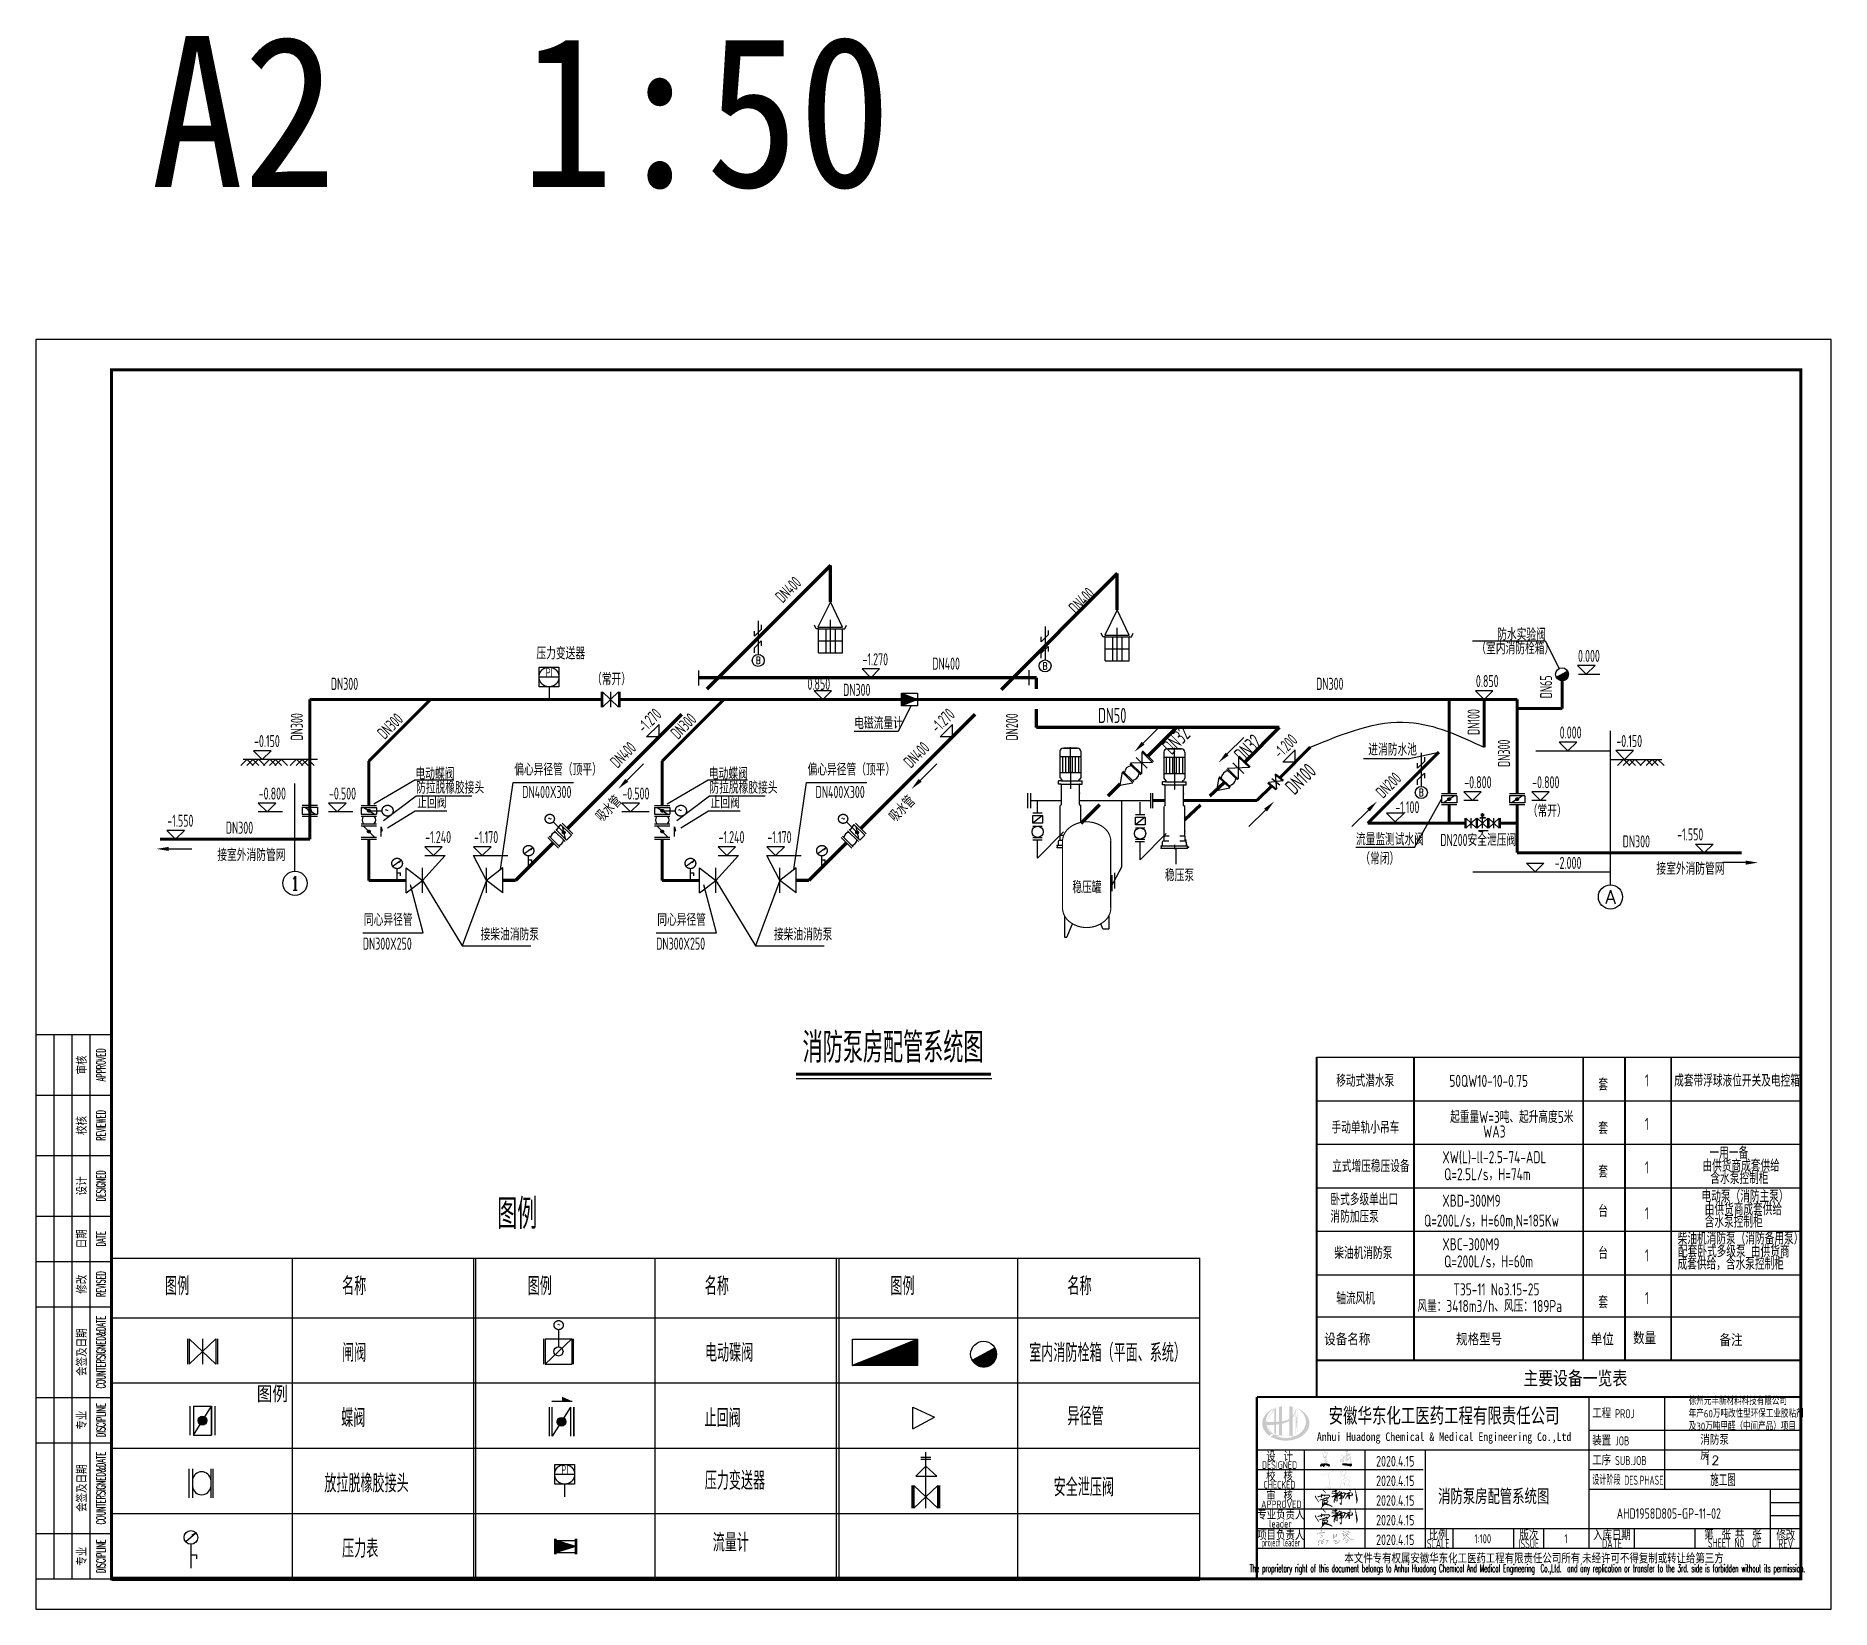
# Model space of a CAD drawing. Extents: x 84552 to 1115094, y -331058 to 102248.
# Drawn here: x 130022 to 159722, y 55435 to 81455 of the extents above; entities that cross this region are included whole.
import ezdxf
from ezdxf.enums import TextEntityAlignment as Align

# ---------------------------------------------------------------- set-up
doc = ezdxf.new("R2010")
doc.units = 0
doc.header["$LTSCALE"] = 1000
doc.header["$MEASUREMENT"] = 0
doc.linetypes.add('DASH', pattern=[0.35, 0.25, -0.1])
doc.linetypes.add('建施-55中综合楼1221$0$xref-局部平面图$0$ACAD_ISO14W100', pattern=[25.5, 12, -3, 0.5, -3, 0.5, -3, 0.5, -3])
for name, color, linetype in [('-DIM', 3, 'Continuous'), ('AXIS', 3, 'Continuous'), ('AXIS_TEXT', 7, 'Continuous'), ('PUB_TITLE', 4, 'Continuous'), ('TEXT_给水', 7, 'Continuous'), ('图名', 15, 'Continuous'), ('测绘处中心区路网', 7, 'Continuous'), ('消防喷淋', 1, 'Continuous')]:
    doc.layers.add(name, color=color, linetype=linetype)
for name, color, linetype, lineweight in [('01粗实线', 7, 'Continuous', 15), ('泡沫系统', 4, 'Continuous', 80), ('给水管', 3, 'Continuous', 100)]:
    doc.layers.add(name, color=color, linetype=linetype, lineweight=lineweight)
doc.styles.add('_TCH_AXIS', font='COMPLEX', dxfattribs={"bigfont": 'GBCBIG'})
doc.styles.add('AHD', font='sceie.shx', dxfattribs={"width": 0.7, "bigfont": 'sceic.shx'})
doc.styles.add('COMPLEX', font='COMPLEX')
doc.styles.add('ECEC_TK', font='txt_l.shx', dxfattribs={"bigfont": 'hztxt_l.shx'})
doc.styles.add('ECEC_TQ', font='txt_l.shx', dxfattribs={"bigfont": 'hztxt_l.shx'})
doc.styles.add('H1', font='')
doc.styles.add('HZF', font='', dxfattribs={"width": 0.5})
doc.styles.add('sceie', font='sceie.shx', dxfattribs={"width": 0.7, "bigfont": 'sceic.shx'})
doc.styles.get("Standard").update_dxf_attribs({"font": 'gbenor.shx', "bigfont": 'gbcbig.shx'})
doc.styles.add('TSSD_REIN', font='simplex.shx', dxfattribs={"width": 0.7, "bigfont": 'gbcbig.shx'})
doc.styles.add('宋体', font='', dxfattribs={"width": 0.6})
doc.styles.get('H1').set_extended_font_data('SimSun')
doc.styles.get('HZF').set_extended_font_data('NSimSun')
doc.styles.get('宋体').set_extended_font_data('SimSun')

msp = doc.modelspace()

# ---------------------------------------------------------------- texts
at = {"layer": '-DIM', "color": 0, "style": 'HZF', "width": 0.8}
msp.add_text('图例', height=236.25, dxfattribs=at).set_placement((133676.2, 58880.2))
at = {"color": 7, "lineweight": -3, "style": 'AHD', "width": 0.7}
for s, height, rotation, p in [('DN400', 200, 45, (142378.1, 72064.7)), ('DN400', 200, 45, (147231.6, 71884.5)), (' 压力变送器', 200, 0, (138227.1, 71142.7)), ('0.000', 200, 0, (155534.6, 71100.7)), ('PI', 150, 0, (138457.1, 70852.3)), ('-1.270', 200, 0, (143697.6, 71044.4)), ('DN400', 200, 0, (144851.1, 70972.6)), ('DN300', 200, 0, (134900.9, 70638.5)), ('0.850', 200, 0, (142787, 70638.5)), ('DN300', 200, 0, (143376.2, 70539)), ('DN300', 200, 0, (151201.9, 70638.5)), ('0.850', 200, 0, (153845.2, 70684.1)), ('DN65', 200, 90, (155106.6, 70498.9)), ('DN300', 200, 90, (134439, 69800.3)), ('DN300', 200, 45, (135793, 69809.8)), ('-1.270', 200, 45, (140090.3, 69910.3)), ('DN300', 200, 45, (140646.2, 69809.8)), ('-1.270', 200, 45, (144943.5, 69910.3)), ('DN200', 200, 90, (146269, 69800.3)), ('DN100', 200, 90, (153907.6, 69892.5)), ('-0.150', 200, 0, (133630.7, 69691.7)), ('-1.200', 200, 45, (150612.5, 69487.7)), ('DN300', 200, 90, (154409.7, 69363.7)), ('0.000', 200, 0, (155231.6, 69834.2)), ('-0.150', 200, 0, (156168.8, 69692.6)), ('DN400', 200, 45, (139645.8, 69332.3)), ('DN400', 200, 45, (144499, 69332.3)), (' 电动蝶阀', 200, 0, (136226.2, 69152.6)), (' 偏心异径管（顶平）', 200, 0, (137859, 69221.4)), (' 电动蝶阀', 200, 0, (141079.4, 69152.6)), (' 偏心异径管（顶平）', 200, 0, (142712.2, 69221.4)), ('DN200', 200, 45, (152310.3, 68832.1)), ('-0.800', 200, 0, (153652.8, 69011.6)), ('-0.800', 200, 0, (154776.2, 69011.6)), ('-0.800', 200, 0, (133708.1, 68823.9)), ('-0.500', 200, 0, (134870.6, 68823.9)), (' 防拉脱橡胶接头', 200, 0, (136236, 68922.2)), (' DN400X300', 200, 0, (137992.4, 68850)), ('-0.500', 200, 0, (139723.8, 68823.9)), (' 防拉脱橡胶接头', 200, 0, (141089.2, 68922.2)), (' DN400X300', 200, 0, (142845.6, 68850)), ('~', 180, 0, (135788.7, 68554.8)), (' 止回阀', 200, 0, (136254.8, 68679.2)), ('吸水管', 200, 45, (139396, 68434)), ('~', 180, 0, (140641.9, 68554.8)), (' 止回阀', 200, 0, (141108, 68679.2)), ('吸水管', 200, 45, (144249.2, 68434)), ('-1.100', 200, 0, (152511.8, 68598.6)), ('-1.550', 200, 0, (132196, 68374.1)), ('DN300', 200, 0, (133163.6, 68258.8)), ('~', 180, 0, (138487.7, 68414.1)), ('~', 180, 0, (143340.9, 68414.1)), ('-1.550', 200, 360, (157176.2, 68147.7)), (' 接室外消防管网', 200, 0, (132947.2, 67807.4)), ('-1.240', 200, 0, (136462.5, 68103.3)), ('-1.170', 200, 0, (137269.5, 68103.3)), ('-1.240', 200, 0, (141315.7, 68103.3)), ('-1.170', 200, 0, (142122.7, 68103.3)), (' DN200安全泄压阀', 200, 0, (153181.1, 68055.6)), ('DN300', 200, 360, (156273.6, 68032.5)), ('-2.000', 200, 360, (155148.6, 67677)), (' 接室外消防管网', 200, 360, (156756.4, 67581)), (' 稳压罐', 200, 0, (147092.9, 67274.5)), (' 稳压泵', 200, 0, (148625.1, 67471.5)), (' 同心异径管', 200, 0, (135373, 66735.4)), (' 同心异径管', 200, 0, (140226.2, 66735.4)), (' DN300X250', 200, 0, (135354.3, 66340.9)), (' 接柴油消防泵', 200, 0, (137303.6, 66493.7)), (' DN300X250', 200, 0, (140207.5, 66340.9)), (' 接柴油消防泵', 200, 0, (142156.8, 66493.7)), ('~', 150, 0, (138641.7, 60061.4)), ('PI', 150, 0, (138716, 57664.3))]:
    msp.add_text(s, height=height, rotation=rotation, dxfattribs=at).set_placement(p)
for s, height, style, width, p in [('设备名称', 175, 'H1', 0.8, (151336.3, 59814)), ('规格型号', 175, 'H1', 0.8, (153517.2, 59814)), ('单位', 175, 'H1', 0.8, (155746.4, 59814)), ('数量', 175, 'H1', 0.8, (156445.7, 59833.6)), ('备注', 175, 'H1', 0.8, (157876.1, 59801.6)), ('主要设备一览表', 225, 'H1', 0.8, (154631.8, 59140.9)), ('工程 PROJ', 150, 'sceie', 0.8, (155770.5, 58591.6)), ('装置 JOB', 150, 'sceie', 0.8, (155770.5, 58141.6)), ('工序 SUB.JOB', 150, 'sceie', 0.8, (155770.5, 57816.6)), ('设计阶段 DES.PHASE', 150, 'sceie', 0.6, (155770.5, 57491.6))]:
    msp.add_text(s, height=height, dxfattribs=dict(style=style, width=width)).set_placement(p)
for s, height, style, width, p in [('安徽华东化工医药工程有限责任公司', 250, '宋体', 0.7, (153319.5, 58641.6)), ('Anhui Huadong Chemical & Medical Engineering Co.,Ltd', 140, '宋体', 0.85, (153319.5, 58266.6)), ('设  计', 150, 'AHD', 0.8, (150597, 57966.6)), ('设  计', 150, 'AHD', 0.8, (150597, 57966.6)), ('DESIGNED', 125, 'AHD', 0.8, (150597, 57816.6)), ('DESIGNED', 125, 'AHD', 0.8, (150597, 57816.6)), ('校  核', 150, 'AHD', 0.8, (150597, 57641.6)), ('校  核', 150, 'AHD', 0.8, (150597, 57641.6)), ('施工图', 200, 'TSSD_REIN', 0.7, (157934.6, 57579.1)), ('CHECKED', 125, 'AHD', 0.8, (150597, 57491.6)), ('CHECKED', 125, 'AHD', 0.8, (150597, 57491.6)), ('审  核', 150, 'AHD', 0.8, (150597, 57316.6)), ('审  核', 150, 'AHD', 0.8, (150597, 57316.6)), ('专业负责人', 150, 'AHD', 0.8, (150618.5, 57006.6)), ('APPROVED', 125, 'AHD', 0.75, (150627.4, 57166.6)), ('项目负责人', 150, 'AHD', 0.8, (150617, 56666.6)), ('leader', 125, 'AHD', 0.8, (150612, 56846.6)), ('比例', 150, 'sceie', 0.8, (153222, 56666.6)), ('版次', 150, 'sceie', 0.8, (154722, 56666.6)), ('入库日期', 150, 'sceie', 0.8, (156097, 56666.6)), ('第  张 共  张', 150, 'sceie', 0.8, (158097, 56679.1)), ('修改', 150, 'sceie', 0.8, (158972, 56666.6)), ('project leader', 125, 'AHD', 0.55, (150622, 56516.6)), ('SCALE', 150, 'sceie', 0.7, (153222, 56516.6)), ('1:100', 150, 'sceie', 0.8, (153960, 56598.1)), ('ISSUE', 150, 'sceie', 0.7, (154722, 56516.6)), ('1', 150, 'sceie', 0.8, (155336.7, 56598.1)), ('DATE', 150, 'sceie', 0.8, (156097, 56516.6)), ('SHEET NO  OF  ', 150, 'sceie', 0.7, (158187.7, 56529.1)), ('REV', 150, 'sceie', 0.8, (158972, 56516.6)), ('The proprietary right of this document belongs to Anhui Huadong Chemical And Medical Engineering  Co.,Ltd.  and any replication or transfer to the 3rd. side is forbidden without its permission. ', 125, 'ECEC_TQ', 0.45, (154722, 56091.6)), ('本文件专有权属安徽华东化工医药工程有限责任公司所有,未经许可不得复制或转让给第三方', 150, 'sceie', 0.8, (154807.6, 56267.1))]:
    msp.add_text(s, height=height, dxfattribs=dict(style=style, width=width)).set_placement(p, align=Align.MIDDLE)
at = {"insert": (157367.1, 58937.1), "char_height": 125, "width": 2172.188, "attachment_point": 1}
msp.add_mtext('徐州元丰新材料科技有限公司\\P年产60万吨改性型环保工业胶粘剂\\P及30万吨甲醛（中间产品）项目', dxfattribs=at)
at = {"color": 0, "ltscale": 10, "char_height": 150, "attachment_point": 1, "style": 'ECEC_TQ'}
for s, insert, width in [('消防泵房', (157559.3, 58303.4), 576.627), ('12', (157614.8, 57968.5), 16.822)]:
    msp.add_mtext(s, dxfattribs=dict(at, insert=insert, width=width))
at = {"style": 'sceie', "width": 0.8}
for p in [(152511.7, 57880.9), (152511.7, 57555.9), (152511.7, 57230.9), (152511.7, 56905.9), (152511.7, 56580.9)]:
    msp.add_attdef('2020.4.15', text='200320-02-040', height=175, dxfattribs=at).set_placement(p, align=Align.MIDDLE)
at = {"layer": 'TEXT_给水', "color": 4, "linetype": 'Continuous', "style": 'sceie', "width": 0.86}
msp.add_text('消防泵房配管系统图', height=250, dxfattribs=at).set_placement((153220.7, 57169.4))
at = {"layer": 'TEXT_给水', "color": 4, "style": 'sceie', "width": 0.8}
msp.add_text('AHD1958D805-GP-11-02', height=175, dxfattribs=at).set_placement((156175, 56927.9))
at = {"layer": '图名', "style": '宋体', "width": 0.9}
msp.add_text(' A2  1:50', height=2500, dxfattribs=at).set_placement((130394.6, 78955.3))
at = {"layer": '测绘处中心区路网', "color": 7, "lineweight": -3, "style": 'AHD', "width": 0.7}
for s, height, p in [('防水实验阀', 200, (154197.4, 71455.8)), ('（室内消防栓箱）', 200, (153853.3, 71226.6)), ('（常开）', 200, (139223.6, 70715.9)), ('电磁流量计', 200, (143560.1, 69988.6)), ('进消防水池', 200, (152065.4, 69551.7)), ('（常开）', 200, (154704, 68537.3)), ('流量监测试水阀', 200, (151860.2, 68066.8)), ('（常闭）', 200, (151934.1, 67748.3)), ('消防泵房配管系统图', 500, (142706.8, 64470.3)), ('图例', 500, (137653, 61722.1)), ('图例', 300, (132159.6, 60626.7)), ('名称', 300, (135088.3, 60626.7)), ('图例', 300, (138159.6, 60626.7)), ('名称', 300, (141088.3, 60626.7)), ('图例', 300, (144159.6, 60626.7)), ('名称', 300, (147088.3, 60626.7)), ('闸阀', 300, (135088.3, 59524.2)), ('电动碟阀', 300, (141092.1, 59524.2)), ('室内消防栓箱（平面、系统）', 300, (146455.6, 59524.2)), ('蝶阀', 300, (135073.8, 58444.2)), ('止回阀', 300, (141084.5, 58444.2)), ('异径管', 300, (147088.3, 58472.9)), ('放拉脱橡胶接头', 300, (134793.5, 57364.2)), ('压力变送器', 300, (141088.3, 57409.1)), ('安全泄压阀', 300, (146860.7, 57299.6)), ('压力表', 300, (135088.3, 56284.2)), ('流量计', 300, (141219.1, 56384.2))]:
    msp.add_text(s, height=height, rotation=0, dxfattribs=at).set_placement(p)
at = {"layer": '给水管', "color": 0, "lineweight": -3, "ltscale": 200, "style": 'sceie'}
for s, height, width, p in [('DN50', 250, 0.7, (147596.2, 70090.7)), ('移动式潜水泵', 200, 0.8, (151534.9, 64074.1)), ('50QW10-10-0.75', 200, 0.8, (153406.3, 64070.8)), ('套', 200, 0.8, (155870.1, 64009.4)), ('1', 200, 0.8, (156641, 64079.4)), ('成套带浮球液位开关及电控箱', 200, 0.8, (157126.4, 64075.3)), ('起重量W=3吨、起升高度5米', 200, 0.8, (153419.3, 63474.8)), ('1', 200, 0.8, (156641, 63359.4)), ('手动单轨小吊车', 200, 0.8, (151458.1, 63300)), ('WA3', 200, 0.8, (153965.6, 63233.9)), ('套', 200, 0.8, (155870.1, 63289.4)), ('XW(L)-ll-2.5-74-ADL', 200, 0.8, (153289.8, 62809)), ('一用一备', 200, 0.8, (157710.7, 62881.9)), ('立式增压稳压设备', 200, 0.8, (151468.3, 62661.2)), ('Q=2.5L/s，H=74m', 200, 0.8, (153321, 62527.5)), ('套', 200, 0.8, (155870.1, 62569.4)), ('1', 200, 0.8, (156641, 62639.4)), ('由供货商成套供给', 200, 0.8, (157593.4, 62668.8)), ('含水泵控制柜', 200, 0.8, (157725.5, 62463.5)), ('电动泵（消防主泵）', 200, 0.8, (157578.3, 62161.9)), ('卧式多级单出口', 200, 0.8, (151439.5, 62110.8)), ('XBD-300M9', 200, 0.8, (153289.8, 62089)), ('台', 200, 0.8, (155870.1, 61919.4)), ('1', 200, 0.8, (156641, 61881.9)), ('由供货商成套供给', 200, 0.8, (157631.1, 61948.8)), ('消防加压泵', 200, 0.8, (151439.5, 61827.1)), ('Q=200L/s，H=60m,N=185Kw', 200, 0.8, (152987.5, 61760.9)), ('含水泵控制柜', 200, 0.8, (157631.1, 61743.5)), ('XBC-300M9', 200, 0.8, (153289.8, 61369)), ('柴油机消防泵（消防备用泵）', 200, 0.8, (157183.3, 61465.6)), ('柴油机消防泵', 200, 0.8, (151503.7, 61223.6)), ('Q=200L/s，H=60m', 200, 0.8, (153321, 61085.9)), ('台', 200, 0.8, (155870.1, 61223.1)), ('1', 200, 0.8, (156641, 61185.6)), ('成套供给，含水泵控制柜', 200, 0.8, (157181.8, 61047.1)), ('配套卧式多级泵 由供货商', 200, 0.8, (157188.5, 61252.5)), ('轴流风机', 200, 0.8, (151534.9, 60474.1)), ('  T35-11 No3.15-25   ', 200, 0.8, (153300.4, 60623.2)), ('套', 200, 0.8, (155870.1, 60409.4)), ('1', 200, 0.8, (156641, 60479.4)), (' 风量：3418m3/h、风压：189Pa', 200, 0.8, (152790.8, 60347.7))]:
    msp.add_text(s, height=height, dxfattribs=dict(at, width=width)).set_placement(p)
at = {"layer": '给水管', "color": 0, "lineweight": -3, "ltscale": 200, "style": 'sceie', "width": 0.7}
for s, p in [('DN32', (148810.7, 69552.6)), ('DN32', (149999.3, 69421.6)), ('DN100', (150843.8, 68888.4))]:
    msp.add_text(s, height=250, rotation=45, dxfattribs=at).set_placement(p)

# ---------------------------------------------------------------- blocks, each defined once
blk = doc.blocks.new('_AXISO')
blk.add_circle((0, 0), 0.5)
at = {"layer": 'AXIS_TEXT', "style": 'COMPLEX'}
blk.add_attdef('A', text='', height=0.56, dxfattribs=at).set_placement((-0.25, -0.28), (0.25, -0.28), align=Align.FIT)
blk = doc.blocks.new('11111111111')
for p, q in [((765.17, -582.31), (765.17, -402.31)), ((771.17, -582.31), (771.17, -402.31)), ((777.17, -582.31), (777.17, -402.31)), ((759.17, -422.31), (784.17, -422.31)), ((759.17, -442.31), (784.17, -442.31)), ((759.17, -462.31), (784.17, -462.31)), ((759.17, -477.31), (784.17, -477.31)), ((759.17, -492.31), (784.17, -492.31)), ((759.17, -522.31), (784.17, -522.31)), ((759.17, -537.31), (784.17, -537.31)), ((759.17, -567.31), (784.17, -567.31))]:
    blk.add_line(p, q)
blk.add_lwpolyline([(759.17, -402.31), (759.17, -582.31), (784.17, -582.31), (784.17, -402.31)], close=True)
at = {"style": 'ECEC_TK'}
for s, p in [('审核', (774.17, -412.31)), ('校核', (774.17, -432.31)), ('设计', (774.17, -452.31)), ('日期', (774.17, -469.81)), ('修改', (774.17, -484.81)), ('会签及日期', (774.17, -507.31)), ('专业', (774.17, -529.81)), ('会签及日期', (774.17, -552.31)), ('专业', (774.17, -574.81))]:
    blk.add_text(s, height=3, rotation=90, dxfattribs=at).set_placement(p, align=Align.MIDDLE)
at = {"style": 'ECEC_TK', "width": 0.5}
for s, p in [('APPROVED', (780.67, -412.31)), ('REVIEWED', (780.67, -432.31)), ('DESIGNED', (780.67, -452.31)), ('DATE', (780.67, -469.81)), ('REVISED', (780.67, -484.81)), ('COUNTERSIGNED&DATE', (780.67, -507.31)), ('DISCIPLINE', (780.67, -529.81)), ('COUNTERSIGNED&DATE', (780.67, -552.31)), ('DISCIPLINE', (780.67, -574.81))]:
    blk.add_text(s, height=3, rotation=90, dxfattribs=at).set_placement(p, align=Align.MIDDLE)
blk = doc.blocks.new('A$C744C32FA')
at = {"const_width": 30}
for points in [[(-2326, 582), (-2064, 692), (-1816, 796), (-1490, 848), (-1270, 844)], [(-1936, 1093), (-1737, 1077), (-1648, 1041), (-1810, 905)], [(-1731, 663), (-1881, 583), (-1870, 98)], [(-1827, 396), (-1624, 407), (-1683, 178), (-1785, 172)], [(-164, 18), (-164, 609), (181, 609), (259, 574), (264, 359)], [(-164, 314), (-7, 353), (104, 403)], [(-134, 116), (-29, 188), (93, 237), (170, 221), (209, 331), (264, 359)], [(942, 898), (1107, 926), (1169, 977), (1294, 1000)], [(948, 580), (1073, 676), (1203, 739), (1357, 744), (1391, 773)], [(1507, 561), (1490, 391), (1400, 274), (1309, 157), (1214, 34), (1126, -80), (1076, -119)], [(1096, 313), (1232, 433), (1357, 563), (1402, 586)], [(1192, 881), (1164, 478), (1155, 349)], [(1369, -2), (1421, -24), (1477, -51)], [(1510, 451), (1603, 321), (1697, 211), (1854, 88), (1967, -1), (2044, -62), (2137, -96), (2323, -163), (2364, -162), (2404, -149), (2384, -156)], [(1530, 654), (1647, 720), (1785, 749), (1891, 785), (2007, 796)], [(1541, 978), (1734, 989), (1818, 1000), (1872, 989)], [(1603, 465), (1698, 528), (1794, 557), (1966, 568), (2003, 590)], [(1706, 987), (1698, 528)], [(-2108, -913), (-2158, -364), (-1863, -238), (-1491, -154), (-1069, -179), (-858, -255), (-909, -331), (-1198, -765)], [(-1677, -676), (-1677, -347)], [(-1677, -415), (-1452, -396), (-1441, -504), (-1677, -676)], [(-238, -177), (-238, -696)], [(-193, -327), (-59, -250), (154, -178), (450, -162), (558, -210), (534, -366), (450, -489), (346, -609)], [(-47, -485), (45, -414), (178, -350), (322, -338)], [(-3, -681), (142, -597), (326, -529), (398, -549)], [(1332, -239), (1431, -185), (1526, -163), (1671, -155), (1722, -174), (1703, -260), (1445, -564)]]:
    blk.add_lwpolyline(points, dxfattribs=at)

# ---------------------------------------------------------------- hatches: boundary and pattern name
h = msp.add_hatch()
h.set_pattern_fill('ANSI31', color=256, style=0)
h.set_pattern_definition([(45, (-443852.55396, 113025.17102), (-0.088388347648, 0.088388347648), [])])
h.paths.add_polyline_path([(155177.1, 70845.9, 0.7771659), (155377.7, 70897, 0.1253873), (155364.7, 70948.1)])
h = msp.add_hatch()
h.set_pattern_fill('ANSI31', color=256, scale=100, style=0)
h.set_pattern_definition([(45, (-377184.73, 121954.502), (-8.83883476, 8.83883476), [])])
h.paths.add_polyline_path([(144342.8, 70374.6), (144606.5, 70479.2), (144342.8, 70583.8)])
at = {"linetype": '建施-55中综合楼1221$0$xref-局部平面图$0$ACAD_ISO14W100'}
h = msp.add_hatch(dxfattribs=at)
h.set_pattern_fill('ANSI31', color=256, scale=10, style=0)
h.set_pattern_definition([(45, (-314791.6513, 35901.0073), (-0.8838834765, 0.8838834765), [])])
h.paths.add_polyline_path([(134555.8, 68665.2), (134555.8, 68643), (134574.5, 68631, 0.1441206), (134578, 68643, 0.4142136)])
h.paths.add_polyline_path([(134555.8, 68665.2, 0.2548776), (134537.2, 68655.1), (134555.8, 68643)])
h.paths.add_polyline_path([(134555.8, 68643), (134537.2, 68655.1, 0.1441206), (134533.7, 68643, 0.4142136), (134555.8, 68620.9)])
h.paths.add_polyline_path([(134555.8, 68643), (134555.8, 68620.9, 0.2548776), (134574.5, 68631)])
h = msp.add_hatch(dxfattribs=at)
h.set_pattern_fill('ANSI31', color=256, scale=10, style=0)
h.set_pattern_definition([(45, (-313816.2327, 35897.98), (-0.8838834765, 0.8838834765), [])])
h.paths.add_polyline_path([(135531.2, 68662.2), (135531.2, 68640), (135549.9, 68628, 0.1441206), (135553.4, 68640, 0.4142136)])
h.paths.add_polyline_path([(135531.2, 68662.2, 0.2548776), (135512.6, 68652), (135531.2, 68640)])
h.paths.add_polyline_path([(135531.2, 68640), (135512.6, 68652, 0.1441206), (135509.1, 68640, 0.4142136), (135531.2, 68617.9)])
h.paths.add_polyline_path([(135531.2, 68640), (135531.2, 68617.9, 0.2548776), (135549.9, 68628)])
h = msp.add_hatch(dxfattribs=at)
h.set_pattern_fill('ANSI31', color=256, scale=10, style=0)
h.set_pattern_definition([(45, (-308963.0473, 35897.98), (-0.8838834765, 0.8838834765), [])])
h.paths.add_polyline_path([(140384.4, 68662.2), (140384.4, 68640), (140403.1, 68628, 0.1441206), (140406.6, 68640, 0.4142136)])
h.paths.add_polyline_path([(140384.4, 68662.2, 0.2548776), (140365.8, 68652), (140384.4, 68640)])
h.paths.add_polyline_path([(140384.4, 68640), (140365.8, 68652, 0.1441206), (140362.3, 68640, 0.4142136), (140384.4, 68617.9)])
h.paths.add_polyline_path([(140384.4, 68640), (140384.4, 68617.9, 0.2548776), (140403.1, 68628)])
h = msp.add_hatch(dxfattribs=at)
h.set_pattern_fill('ANSI31', color=256, scale=10, style=0)
h.set_pattern_definition([(135, (602751.001, 36088.3224), (0.8838834765, 0.8838834765), [])])
h.paths.add_polyline_path([(153403.5, 68852.5), (153403.5, 68830.4), (153384.9, 68818.4, -0.1441206), (153381.4, 68830.4, -0.4142136)])
h.paths.add_polyline_path([(153403.5, 68852.5, -0.2548776), (153422.1, 68842.4), (153403.5, 68830.4)])
h.paths.add_polyline_path([(153403.5, 68830.4), (153422.1, 68842.4, -0.1441206), (153425.7, 68830.4, -0.4142136), (153403.5, 68808.2)])
h.paths.add_polyline_path([(153403.5, 68830.4), (153403.5, 68808.2, -0.2548776), (153384.9, 68818.4)])
h = msp.add_hatch(dxfattribs=at)
h.set_pattern_fill('ANSI31', color=256, scale=10, style=0)
h.set_pattern_definition([(135, (603874.4765, 36088.3224), (0.8838834765, 0.8838834765), [])])
h.paths.add_polyline_path([(154527, 68852.5), (154527, 68830.4), (154508.4, 68818.4, -0.1441206), (154504.8, 68830.4, -0.4142136)])
h.paths.add_polyline_path([(154527, 68852.5, -0.2548776), (154545.6, 68842.4), (154527, 68830.4)])
h.paths.add_polyline_path([(154527, 68830.4), (154545.6, 68842.4, -0.1441206), (154549.2, 68830.4, -0.4142136), (154527, 68808.2)])
h.paths.add_polyline_path([(154527, 68830.4), (154527, 68808.2, -0.2548776), (154508.4, 68818.4)])
h = msp.add_hatch(dxfattribs=at)
h.set_pattern_fill('ANSI31', color=256, scale=10, style=0)
h.set_pattern_definition([(45, (-313816.2694, 35554.1947), (-0.8838834765, 0.8838834765), [])])
h.paths.add_polyline_path([(135531.2, 68318.4), (135531.2, 68296.2), (135549.8, 68284.2, 0.1441206), (135553.4, 68296.2, 0.4142136)])
h.paths.add_polyline_path([(135531.2, 68318.4, 0.2548776), (135512.6, 68308.2), (135531.2, 68296.2)])
h.paths.add_polyline_path([(135531.2, 68296.2), (135512.6, 68308.2, 0.1441206), (135509, 68296.2, 0.4142136), (135531.2, 68274.1)])
h.paths.add_polyline_path([(135531.2, 68296.2), (135531.2, 68274.1, 0.2548776), (135549.8, 68284.2)])
h = msp.add_hatch(dxfattribs=at)
h.set_pattern_fill('ANSI31', color=256, style=0)
h.set_pattern_definition([(45, (-313816.23274, 35897.98), (-0.08838834765, 0.08838834765), [])])
h.paths.add_polyline_path([(135734.7, 68374.6), (135734.7, 68304.7), (135752.4, 68304.7)])
h = msp.add_hatch(dxfattribs=at)
h.set_pattern_fill('ANSI31', color=256, scale=10, style=0)
h.set_pattern_definition([(45, (-308963.084, 35554.1947), (-0.8838834765, 0.8838834765), [])])
h.paths.add_polyline_path([(140384.4, 68318.4), (140384.4, 68296.2), (140403, 68284.2, 0.1441206), (140406.6, 68296.2, 0.4142136)])
h.paths.add_polyline_path([(140384.4, 68318.4, 0.2548776), (140365.8, 68308.2), (140384.4, 68296.2)])
h.paths.add_polyline_path([(140384.4, 68296.2), (140365.8, 68308.2, 0.1441206), (140362.2, 68296.2, 0.4142136), (140384.4, 68274.1)])
h.paths.add_polyline_path([(140384.4, 68296.2), (140384.4, 68274.1, 0.2548776), (140403, 68284.2)])
h = msp.add_hatch(dxfattribs=at)
h.set_pattern_fill('ANSI31', color=256, style=0)
h.set_pattern_definition([(45, (-308963.04726, 35897.98), (-0.08838834765, 0.08838834765), [])])
h.paths.add_polyline_path([(140587.9, 68374.6), (140587.9, 68304.7), (140605.6, 68304.7)])
h = msp.add_hatch(dxfattribs=at)
h.set_pattern_fill('ANSI31', color=256, scale=10, style=0)
h.set_pattern_definition([(45, (-310593.8464, 35537.835), (-0.8838834765, 0.8838834765), [])])
h.paths.add_polyline_path([(138753.6, 68302), (138753.6, 68279.9), (138772.3, 68267.9, 0.1441206), (138775.8, 68279.9, 0.4142136)])
h.paths.add_polyline_path([(138753.6, 68302, 0.2548776), (138735, 68291.9), (138753.6, 68279.9)])
h.paths.add_polyline_path([(138753.6, 68279.9), (138735, 68291.9, 0.1441206), (138731.5, 68279.9, 0.4142136), (138753.6, 68257.7)])
h.paths.add_polyline_path([(138753.6, 68279.9), (138753.6, 68257.7, 0.2548776), (138772.3, 68267.9)])
h = msp.add_hatch(dxfattribs=at)
h.set_pattern_fill('ANSI31', color=256, scale=10, style=0)
h.set_pattern_definition([(45, (-305740.6609, 35537.835), (-0.8838834765, 0.8838834765), [])])
h.paths.add_polyline_path([(143606.8, 68302), (143606.8, 68279.9), (143625.5, 68267.9, 0.1441206), (143629, 68279.9, 0.4142136)])
h.paths.add_polyline_path([(143606.8, 68302, 0.2548776), (143588.2, 68291.9), (143606.8, 68279.9)])
h.paths.add_polyline_path([(143606.8, 68279.9), (143588.2, 68291.9, 0.1441206), (143584.7, 68279.9, 0.4142136), (143606.8, 68257.7)])
h.paths.add_polyline_path([(143606.8, 68279.9), (143606.8, 68257.7, 0.2548776), (143625.5, 68267.9)])
h = msp.add_hatch()
h.set_pattern_fill('ANSI31', color=256, scale=2, style=0)
h.set_pattern_definition([(45, (-1161141.38387, 159669.60932), (-0.176776695297, 0.176776695297), [])])
h.paths.add_polyline_path([(144609.5, 59466.1), (144609.5, 59898.1), (143534, 59466.1)])
h = msp.add_hatch()
h.set_pattern_fill('ANSI31', color=256, scale=2, style=0)
h.set_pattern_definition([(45, (-1052546.42107, 143907.62095), (-0.176776695297, 0.176776695297), [])])
h.paths.add_polyline_path([(145914.1, 59651.3, 0.1253873), (145888, 59753.5), (145512.9, 59549.1, 0.7771659)])
h = msp.add_hatch()
h.set_pattern_fill('ANGLE', color=256, scale=1.5, style=0)
h.set_pattern_definition([(0, (-9530950.534, 5536910.803), (0, 10.4775), [7.62, -2.8575]), (90, (-9530950.534, 5536910.803), (-10.4775, 6e-16), [7.62, -2.8575])])
h.paths.add_polyline_path([(132817.4, 58613.2, 0.5894329), (132706.9, 58552.1, 0.2583104), (132740.8, 58490.9)])
h.paths.add_polyline_path([(132851.2, 58552.1, 0.2583104), (132817.4, 58613.2), (132740.8, 58490.9, 0.5894329)])
h = msp.add_hatch()
h.set_pattern_fill('ANGLE', color=256, scale=1.5, style=0)
h.set_pattern_definition([(0, (-9525013.804, 5536892.243), (0, 10.4775), [7.62, -2.8575]), (90, (-9525013.804, 5536892.243), (-10.4775, 6e-16), [7.62, -2.8575])])
h.paths.add_polyline_path([(138754.1, 58594.6, 0.5894329), (138643.7, 58533.5, 0.2583104), (138677.5, 58472.4)])
h.paths.add_polyline_path([(138788, 58533.5, 0.2583104), (138754.1, 58594.6), (138677.5, 58472.4, 0.5894329)])
h = msp.add_hatch(color=256)
edge = h.paths.add_edge_path()
edge.add_spline(control_points=[(150640.3, 58502.4), (150643.4, 58503.1), (150646.4, 58503.8), (150671, 58509.7), (150692.3, 58516.2), (150729.7, 58531.8), (150746.2, 58540.3), (150761.6, 58550.6)], knot_values=[61.629012, 61.629012, 61.629012, 61.629012, 63.3304306, 63.3304306, 75.3536336, 75.3536336, 85.3986489, 85.3986489, 85.3986489, 85.3986489], degree=3, periodic=0)
edge.add_line((150761.6, 58550.6), (150761.6, 58295.5))
edge.add_spline(control_points=[(150761.6, 58295.5), (150770.2, 58296.8), (150778.7, 58298.5), (150796.1, 58302.5), (150805, 58305), (150813.6, 58307.7)], knot_values=[4.9084564, 4.9084564, 4.9084564, 4.9084564, 4.9928212, 4.9928212, 5.0830337, 5.0830337, 5.0830337, 5.0830337], degree=3, periodic=0)
edge.add_line((150813.6, 58307.7), (150813.6, 58598.4))
edge.add_spline(control_points=[(150813.6, 58598.4), (150818, 58603.9), (150822.1, 58609.5), (150835.1, 58629.4), (150842.9, 58644.3), (150857.6, 58680.7), (150863.2, 58702.6), (150865.5, 58725.3), (150865.6, 58725.9), (150865.6, 58726.6)], knot_values=[97.9917441, 97.9917441, 97.9917441, 97.9917441, 101.6421898, 101.6421898, 110.3379755, 110.3379755, 121.9343221, 121.9343221, 122.2706915, 122.2706915, 122.2706915, 122.2706915], degree=3, periodic=0)
edge.add_line((150865.6, 58726.6), (150865.6, 58761.8))
edge.add_spline(control_points=[(150865.6, 58761.8), (150865.6, 58758), (150865.4, 58754.1), (150865.1, 58750.3)], knot_values=[126.194075, 126.194075, 126.194075, 126.194075, 128.3967624, 128.3967624, 128.3967624, 128.3967624], degree=3, periodic=0)
edge.add_spline(control_points=[(150865.1, 58750.3), (150864.9, 58747.2), (150864.6, 58744.1), (150864.2, 58741)], knot_values=[124.4170495, 124.4170495, 124.4170495, 124.4170495, 126.194075, 126.194075, 126.194075, 126.194075], degree=3, periodic=0)
edge.add_spline(control_points=[(150864.2, 58741), (150863.6, 58736.4), (150862.9, 58731.8), (150862, 58727.3)], knot_values=[121.8052898, 121.8052898, 121.8052898, 121.8052898, 124.4170495, 124.4170495, 124.4170495, 124.4170495], degree=3, periodic=0)
edge.add_spline(control_points=[(150862, 58727.3), (150860.8, 58721.2), (150859.3, 58715.2), (150857.6, 58709.1)], knot_values=[118.3157402, 118.3157402, 118.3157402, 118.3157402, 121.8052898, 121.8052898, 121.8052898, 121.8052898], degree=3, periodic=0)
edge.add_spline(control_points=[(150857.6, 58709.1), (150855.9, 58703.1), (150853.8, 58697.1), (150851.6, 58691.1)], knot_values=[114.7959879, 114.7959879, 114.7959879, 114.7959879, 118.3157402, 118.3157402, 118.3157402, 118.3157402], degree=3, periodic=0)
edge.add_spline(control_points=[(150851.6, 58691.1), (150849.3, 58685.3), (150846.8, 58679.5), (150844.1, 58673.9)], knot_values=[111.3296409, 111.3296409, 111.3296409, 111.3296409, 114.7959879, 114.7959879, 114.7959879, 114.7959879], degree=3, periodic=0)
edge.add_spline(control_points=[(150844.1, 58673.9), (150841.3, 58668.1), (150838.3, 58662.4), (150835.1, 58656.9)], knot_values=[107.7952896, 107.7952896, 107.7952896, 107.7952896, 111.3296409, 111.3296409, 111.3296409, 111.3296409], degree=3, periodic=0)
edge.add_spline(control_points=[(150835.1, 58656.9), (150832, 58651.5), (150828.6, 58646.2), (150825, 58641)], knot_values=[104.3435789, 104.3435789, 104.3435789, 104.3435789, 107.7952896, 107.7952896, 107.7952896, 107.7952896], degree=3, periodic=0)
edge.add_spline(control_points=[(150825, 58641), (150821.4, 58635.9), (150817.6, 58630.8), (150813.6, 58626)], knot_values=[100.8506997, 100.8506997, 100.8506997, 100.8506997, 104.3435789, 104.3435789, 104.3435789, 104.3435789], degree=3, periodic=0)
edge.add_line((150813.6, 58626), (150813.6, 58780.6))
edge.add_spline(control_points=[(150813.6, 58780.6), (150796.6, 58784.4), (150779.2, 58787.3), (150761.6, 58789.4)], knot_values=[4.4239994, 4.4239994, 4.4239994, 4.4239994, 4.5587406, 4.5587406, 4.5587406, 4.5587406], degree=3, periodic=0)
edge.add_line((150761.6, 58789.4), (150761.6, 58580.3))
edge.add_spline(control_points=[(150761.6, 58580.3), (150725.7, 58558), (150683.6, 58546.4), (150640.3, 58539.9)], knot_values=[63.2462151, 63.2462151, 63.2462151, 63.2462151, 87.6891235, 87.6891235, 87.6891235, 87.6891235], degree=3, periodic=0)
edge.add_line((150640.3, 58539.9), (150640.3, 58789.4))
edge.add_spline(control_points=[(150640.3, 58789.4), (150622.7, 58787.3), (150605.3, 58784.4), (150588.3, 58780.6)], knot_values=[4.8660382, 4.8660382, 4.8660382, 4.8660382, 5.0007773, 5.0007773, 5.0007773, 5.0007773], degree=3, periodic=0)
edge.add_line((150588.3, 58780.6), (150588.3, 58534.2))
edge.add_spline(control_points=[(150588.3, 58534.2), (150587.5, 58534.1), (150570, 58532.8), (150552.7, 58531.9), (150536.3, 58531.4)], knot_values=[43.6573559, 43.6573559, 43.6573559, 43.6573559, 44.1342527, 53.4970917, 53.4970917, 53.4970917, 53.4970917], degree=3, periodic=0)
edge.add_line((150536.3, 58531.4), (150536.3, 58766))
edge.add_spline(control_points=[(150536.3, 58766), (150527.8, 58763.1), (150519.4, 58759.9), (150511.2, 58756.6)], knot_values=[5.1415698, 5.1415698, 5.1415698, 5.1415698, 5.2129208, 5.2129208, 5.2129208, 5.2129208], degree=3, periodic=0)
edge.add_spline(control_points=[(150511.2, 58756.6), (150507.8, 58755.1), (150504.3, 58753.7), (150488.2, 58746.6), (150476, 58740.5), (150464.2, 58733.9)], knot_values=[5.2129208, 5.2129208, 5.2129208, 5.2129208, 5.2429596, 5.2429596, 5.3556227, 5.3556227, 5.3556227, 5.3556227], degree=3, periodic=0)
edge.add_spline(control_points=[(150464.2, 58733.9), (150456.8, 58729.7), (150449.5, 58725.3), (150442.6, 58720.8)], knot_values=[5.3556227, 5.3556227, 5.3556227, 5.3556227, 5.4269737, 5.4269737, 5.4269737, 5.4269737], degree=3, periodic=0)
edge.add_spline(control_points=[(150442.6, 58720.8), (150438.8, 58718.4), (150435.2, 58715.9), (150428.5, 58711.2), (150425.3, 58708.9), (150422.3, 58706.6)], knot_values=[5.4269737, 5.4269737, 5.4269737, 5.4269737, 5.4647645, 5.4647645, 5.4983247, 5.4983247, 5.4983247, 5.4983247], degree=3, periodic=0)
edge.add_spline(control_points=[(150422.3, 58706.6), (150409.2, 58696.8), (150397.2, 58686.4), (150386.3, 58675.4)], knot_values=[5.4983247, 5.4983247, 5.4983247, 5.4983247, 5.6410266, 5.6410266, 5.6410266, 5.6410266], degree=3, periodic=0)
edge.add_spline(control_points=[(150386.3, 58675.4), (150382.8, 58671.9), (150379.4, 58668.3), (150369.2, 58657), (150362.7, 58649.1), (150356.8, 58641)], knot_values=[5.6410266, 5.6410266, 5.6410266, 5.6410266, 5.6865694, 5.6865694, 5.7837285, 5.7837285, 5.7837285, 5.7837285], degree=3, periodic=0)
edge.add_spline(control_points=[(150356.8, 58641), (150349.3, 58630.6), (150342.6, 58619.9), (150336.1, 58607.4), (150335.2, 58605.9), (150334.5, 58604.3)], knot_values=[5.7837285, 5.7837285, 5.7837285, 5.7837285, 5.9083744, 5.9083744, 5.9264305, 5.9264305, 5.9264305, 5.9264305], degree=3, periodic=0)
edge.add_spline(control_points=[(150334.5, 58604.3), (150328.2, 58591.7), (150323.2, 58578.9), (150319.4, 58565.9)], knot_values=[5.9264305, 5.9264305, 5.9264305, 5.9264305, 6.0691324, 6.0691324, 6.0691324, 6.0691324], degree=3, periodic=0)
edge.add_spline(control_points=[(150319.4, 58565.9), (150317.8, 58560.4), (150316.5, 58554.8), (150313.8, 58541.7), (150312.6, 58534.2), (150311.9, 58526.7)], knot_values=[6.0691324, 6.0691324, 6.0691324, 6.0691324, 6.1301793, 6.1301793, 6.2118343, 6.2118343, 6.2118343, 6.2118343], degree=3, periodic=0)
edge.add_spline(control_points=[(150311.9, 58526.7), (150311.3, 58520.1), (150311, 58513.5), (150311, 58506.9)], knot_values=[6.2118343, 6.2118343, 6.2118343, 6.2118343, 6.2831853, 6.2831853, 6.2831853, 6.2831853], degree=3, periodic=0)
edge.add_spline(control_points=[(150311, 58506.9), (150311, 58502.2), (150311.1, 58497.6), (150311.4, 58492.9)], knot_values=[6.2831853, 6.2831853, 6.2831853, 6.2831853, 6.3336547, 6.3336547, 6.3336547, 6.3336547], degree=3, periodic=0)
edge.add_spline(control_points=[(150311.4, 58492.9), (150312.1, 58483.6), (150313.3, 58474.3), (150315.2, 58465)], knot_values=[6.3336547, 6.3336547, 6.3336547, 6.3336547, 6.4345936, 6.4345936, 6.4345936, 6.4345936], degree=3, periodic=0)
edge.add_spline(control_points=[(150315.2, 58465), (150315.3, 58464.4), (150315.5, 58463.8), (150317.4, 58454.5), (150319.8, 58445.9), (150322.7, 58437.4)], knot_values=[6.4345936, 6.4345936, 6.4345936, 6.4345936, 6.4412784, 6.4412784, 6.5355325, 6.5355325, 6.5355325, 6.5355325], degree=3, periodic=0)
edge.add_spline(control_points=[(150322.7, 58437.4), (150325.9, 58428.3), (150329.6, 58419.3), (150334, 58410.4)], knot_values=[6.5355325, 6.5355325, 6.5355325, 6.5355325, 6.6364714, 6.6364714, 6.6364714, 6.6364714], degree=3, periodic=0)
edge.add_spline(control_points=[(150334, 58410.4), (150335.1, 58408.2), (150336.2, 58405.9), (150340.9, 58397.1), (150344.8, 58390.6), (150349, 58384.2)], knot_values=[6.6364714, 6.6364714, 6.6364714, 6.6364714, 6.6618943, 6.6618943, 6.7374102, 6.7374102, 6.7374102, 6.7374102], degree=3, periodic=0)
edge.add_spline(control_points=[(150349, 58384.2), (150354.5, 58375.6), (150360.7, 58367.2), (150367.5, 58359)], knot_values=[6.7374102, 6.7374102, 6.7374102, 6.7374102, 6.8383491, 6.8383491, 6.8383491, 6.8383491], degree=3, periodic=0)
edge.add_spline(control_points=[(150367.5, 58359), (150370.5, 58355.4), (150373.5, 58351.9), (150380.8, 58343.9), (150385.1, 58339.5), (150389.5, 58335.2)], knot_values=[6.8383491, 6.8383491, 6.8383491, 6.8383491, 6.8825101, 6.8825101, 6.939288, 6.939288, 6.939288, 6.939288], degree=3, periodic=0)
edge.add_spline(control_points=[(150389.5, 58335.2), (150397.4, 58327.5), (150405.8, 58320.1), (150414.8, 58313)], knot_values=[6.939288, 6.939288, 6.939288, 6.939288, 7.0402268, 7.0402268, 7.0402268, 7.0402268], degree=3, periodic=0)
edge.add_spline(control_points=[(150414.8, 58313), (150419.2, 58309.4), (150423.8, 58306), (150428.6, 58302.6)], knot_values=[7.0402268, 7.0402268, 7.0402268, 7.0402268, 7.0906963, 7.0906963, 7.0906963, 7.0906963], degree=3, periodic=0)
edge.add_line((150428.6, 58302.6), (150474.1, 58336.8))
edge.add_ellipse((150701, 58532.9), major_axis=(332.5, 0), ratio=0.8066765, start_angle=192.81901, end_angle=226.98533, ccw=False)
edge.add_spline(control_points=[(150376.7, 58473.4), (150388.8, 58474.1), (150400.8, 58474.8), (150445.1, 58477.6), (150477.6, 58479.8), (150510.3, 58482.9)], knot_values=[11.3982633, 11.3982633, 11.3982633, 11.3982633, 18.4072897, 18.4072897, 37.1809397, 37.1809397, 37.1809397, 37.1809397], degree=3, periodic=0)
edge.add_line((150510.3, 58482.9), (150510.3, 58343.4))
edge.add_spline(control_points=[(150510.3, 58343.4), (150512.1, 58342.3), (150513.9, 58341.2), (150522.4, 58336.1), (150529.2, 58332.3), (150536.3, 58328.7)], knot_values=[4.0499446, 4.0499446, 4.0499446, 4.0499446, 4.0720206, 4.0720206, 4.153257, 4.153257, 4.153257, 4.153257], degree=3, periodic=0)
edge.add_line((150536.3, 58328.7), (150536.3, 58485.6))
edge.add_spline(control_points=[(150536.3, 58485.6), (150552.4, 58487.5), (150568.6, 58489.6), (150586, 58492.3), (150587.2, 58492.5), (150588.3, 58492.6)], knot_values=[42.1350086, 42.1350086, 42.1350086, 42.1350086, 51.3072277, 51.3072277, 51.9485742, 51.9485742, 51.9485742, 51.9485742], degree=3, periodic=0)
edge.add_line((150588.3, 58492.6), (150588.3, 58307.7))
edge.add_spline(control_points=[(150588.3, 58307.7), (150605.1, 58302.4), (150622.6, 58298.3), (150640.3, 58295.5)], knot_values=[4.3417397, 4.3417397, 4.3417397, 4.3417397, 4.5163155, 4.5163155, 4.5163155, 4.5163155], degree=3, periodic=0)
edge.add_line((150640.3, 58295.5), (150640.3, 58502.4))
edge = h.paths.add_edge_path(flags=16)
edge.add_ellipse((150701, 58532.9), major_axis=(332.5, 0), ratio=0.8066765, start_angle=124.98746, end_angle=179.99898, ccw=False)
edge.add_line((150510.3, 58752.6), (150510.3, 58530.8))
edge.add_spline(control_points=[(150510.3, 58530.8), (150462.6, 58530.2), (150415.7, 58531.7), (150368.5, 58532.9)], knot_values=[11.2737302, 11.2737302, 11.2737302, 11.2737302, 38.6875129, 38.6875129, 38.6875129, 38.6875129], degree=3, periodic=0)
edge = h.paths.add_edge_path()
edge.add_spline(control_points=[(150451.6, 58287.3), (150467.1, 58277.8), (150483.6, 58269.2), (150526, 58250.6), (150552.6, 58241.6), (150608, 58228.4), (150636.7, 58224), (150694.8, 58220.1), (150724.1, 58220.6), (150781.9, 58226.3), (150810.3, 58231.6), (150864.8, 58246.6), (150890.9, 58256.4), (150939.4, 58279.8), (150961.7, 58293.5), (151001.7, 58324), (151019.3, 58340.8), (151049, 58376.5), (151061, 58395.4), (151079.2, 58434.5), (151085.4, 58454.6), (151091.7, 58495.2), (151091.8, 58515.7), (151086.1, 58556.4), (151080.2, 58576.7), (151062.4, 58616.1), (151050.5, 58635.2), (151021, 58671.2), (151003.5, 58688.2), (150963.6, 58719), (150941.2, 58732.9), (150900.7, 58752.8), (150883.5, 58759.9), (150865.6, 58766)], knot_values=[0.8864206, 0.8864206, 0.8864206, 0.8864206, 1.0405566, 1.0405566, 1.2611724, 1.2611724, 1.4817883, 1.4817883, 1.7024042, 1.7024042, 1.9230201, 1.9230201, 2.1436359, 2.1436359, 2.3642518, 2.3642518, 2.5848677, 2.5848677, 2.8054836, 2.8054836, 3.0260994, 3.0260994, 3.2467153, 3.2467153, 3.4685202, 3.4685202, 3.6903251, 3.6903251, 3.9121301, 3.9121301, 4.133935, 4.133935, 4.2832086, 4.2832086, 4.2832086, 4.2832086], degree=3, periodic=0)
edge.add_line((150865.6, 58766), (150865.6, 58766))
edge.add_spline(control_points=[(150865.6, 58765.9), (150865.7, 58764.5), (150865.7, 58763.2), (150865.6, 58761.8)], knot_values=[128.3967624, 128.3967624, 128.3967624, 128.3967624, 129.1921934, 129.1921934, 129.1921934, 129.1921934], degree=3, periodic=0)
edge.add_line((150865.6, 58761.8), (150865.6, 58299.8))
edge.add_ellipse((150701, 58532.9), major_axis=(332.5, 0), ratio=0.8066765, start_angle=232.10542, end_angle=299.68334, ccw=False)
edge.add_line((150496.7, 58321.2), (150451.6, 58287.3))
edge = h.paths.add_edge_path(flags=16)
edge.add_ellipse((150701, 58532.9), major_axis=(332.5, 0), ratio=0.8066765, start_angle=304.98746, end_angle=415.01211, ccw=False)
edge.add_line((150891.6, 58313.1), (150891.6, 58752.6))
h = msp.add_hatch(color=256)
h.dxf.hatch_style = 1
h.paths.add_polyline_path([(151377.7, 57942.9), (151380.6, 57945.2), (151380.3, 57946.6), (151380.9, 57947.7), (151382.1, 57948.3), (151383.4, 57950), (151384, 57951), (151384.7, 57953), (151382.9, 57955.6), (151381.4, 57956.7), (151378.5, 57957.7), (151370.9, 57954), (151367.1, 57952), (151359.7, 57947.8), (151358.7, 57948.3), (151358.3, 57949.4), (151358.7, 57950.4), (151360, 57950.3), (151361.1, 57951.2), (151361.3, 57952.5), (151365.2, 57959.6), (151367.6, 57963), (151372.7, 57969.2), (151375.5, 57974.3), (151377.4, 57976.7), (151381.6, 57980.6), (151381.4, 57982), (151381.9, 57983.1), (151383.2, 57983.8), (151388.1, 57990.5), (151390.1, 57994.5), (151392.5, 58002.5), (151394.6, 58006.2), (151395.1, 58008.7), (151394.6, 58012.9), (151393.8, 58015.8), (151392.8, 58017.3), (151390.5, 58019.2), (151385, 58023.4), (151381.6, 58024.9), (151374.8, 58026.5), (151371.3, 58026.5), (151369.5, 58026.5), (151366, 58026.5), (151360.1, 58027.7), (151357.2, 58028.3), (151351.4, 58029.6), (151346.8, 58031.5), (151344.6, 58033.1), (151341.5, 58036.9), (151340.2, 58038.2), (151339.6, 58038.8), (151338.4, 58040), (151335.8, 58041), (151334.2, 58041.2), (151331.6, 58040.6), (151330.3, 58039.8), (151330, 58038), (151331.1, 58036.9), (151333.4, 58031.7), (151335.2, 58029.2), (151339.4, 58025.4), (151342.6, 58022.8), (151344.4, 58021.7), (151348.3, 58020.2), (151350.4, 58020.5), (151351.8, 58020.1), (151353.5, 58018.7), (151355.6, 58018.6), (151356.8, 58018.3), (151358.7, 58017.1), (151363.3, 58017.1), (151365.6, 58017.1), (151370.1, 58017.1), (151375.4, 58015.5), (151378, 58014.3), (151382.6, 58011.4), (151383.8, 58009.4), (151384, 58007.8), (151383.2, 58005.6), (151379.7, 57996.8), (151377.4, 57992.5), (151371.7, 57984.8), (151370.3, 57982.1), (151369.5, 57980.8), (151367.5, 57978.6), (151361.3, 57969.2), (151357.7, 57964.8), (151349.8, 57956.7), (151346.8, 57951.6), (151344.8, 57949.2), (151340.4, 57945.2), (151340, 57946.2), (151338.9, 57946.7), (151337.8, 57946.3), (151337.8, 57950), (151337.8, 57951.9), (151337.8, 57955.6), (151336.6, 57955.9), (151336, 57956), (151334.7, 57956.2), (151333.9, 57954.2), (151333.4, 57953.2), (151332.1, 57951.5), (151331.2, 57951.7), (151330.7, 57952.7), (151331.1, 57953.6), (151330.7, 57957.7), (151330.5, 57959.8), (151330, 57964), (151329.2, 57968.1), (151328.8, 57970.2), (151327.9, 57974.4), (151326.9, 57980.7), (151326.3, 57983.8), (151324.8, 57990), (151321.2, 57999.2), (151318.8, 58003.7), (151313.4, 58011.9), (151309.8, 58017.4), (151307.7, 58019.9), (151302.9, 58024.4), (151301, 58025.6), (151299.4, 58025.8), (151297.2, 58024.9), (151296.3, 58024.5), (151296, 58023.1), (151296.7, 58022.3), (151297.5, 58019.4), (151298.5, 58018), (151300.9, 58016.1), (151305.4, 58010.2), (151307.4, 58007), (151310.8, 58000.4), (151314.2, 57991.9), (151315.6, 57987.5), (151318, 57978.6), (151318.7, 57976.1), (151319, 57974.8), (151319.6, 57972.3), (151320.4, 57967.3), (151320.9, 57964.8), (151321.7, 57959.8), (151321.3, 57958.1), (151321.8, 57956.7), (151323.3, 57955.6), (151323, 57949.4), (151323.4, 57946.1), (151324.8, 57940), (151326, 57934.7), (151327.1, 57932), (151330, 57927.5), (151330.9, 57925.9), (151332.3, 57925.2), (151334.2, 57925.4), (151335.9, 57927.1), (151336.7, 57927.9), (151338.4, 57929.6), (151343.7, 57929.4), (151346.5, 57930), (151351.4, 57932.2), (151353, 57932.8), (151353.9, 57932.9), (151355.6, 57932.7), (151355.5, 57935.2), (151357.2, 57937.1), (151359.7, 57937.4), (151360.7, 57936.9), (151360.9, 57935.6), (151360.2, 57934.8), (151349.3, 57918.6), (151343.9, 57910.5), (151333.2, 57894.2), (151332.3, 57892.4), (151333, 57890.4), (151334.7, 57889.5), (151336.5, 57888.1), (151337.3, 57887.4), (151338.9, 57885.8), (151342.4, 57885.8), (151344.4, 57886.4), (151347.2, 57888.4), (151348, 57888.7), (151348.7, 57888.6), (151349.3, 57887.9), (151349.5, 57887.1), (151349.3, 57886.5), (151348.8, 57885.8), (151342.7, 57879.8), (151339.7, 57876.8), (151333.7, 57870.7), (151332.8, 57870.3), (151332.4, 57870.1), (151331.6, 57869.7), (151327.4, 57865.5), (151325.3, 57863.4), (151321.2, 57859.3), (151320.3, 57858.8), (151319.9, 57858.6), (151319.1, 57858.2), (151305.5, 57844.7), (151298.8, 57837.9), (151285.2, 57824.4), (151282.3, 57819.8), (151280.4, 57817.6), (151276.4, 57813.9), (151275.4, 57811.6), (151275.3, 57810.1), (151275.8, 57807.7), (151276.9, 57805.6), (151277.4, 57804.6), (151278.5, 57802.5), (151281.9, 57802.2), (151283.9, 57802.7), (151286.8, 57804.6), (151295, 57808.8), (151299, 57811.2), (151306.6, 57816.5), (151309.9, 57818.2), (151311.5, 57819.4), (151313.9, 57822.3), (151315.3, 57822), (151316.4, 57822.6), (151317, 57823.8), (151326.6, 57830.5), (151331.4, 57833.8), (151341, 57840.5), (151344, 57841.1), (151345.5, 57842), (151347.7, 57844.2), (151348.2, 57845.3), (151349.1, 57845.8), (151350.3, 57845.7), (151351.3, 57845.2), (151351.6, 57843.9), (151350.9, 57843.1), (151349.8, 57841.2), (151349, 57840.3), (151347.2, 57838.9), (151347.5, 57837.6), (151346.9, 57836.5), (151345.7, 57835.8), (151342.4, 57831.5), (151340.9, 57829.1), (151338.4, 57824.4), (151334.2, 57820.2), (151332.1, 57818.1), (151327.9, 57813.9), (151325, 57809.5), (151323.1, 57807.5), (151319.1, 57804), (151318.8, 57802.5), (151319.1, 57801.5), (151320.1, 57800.4), (151320.9, 57800.9), (151322.1, 57800.3), (151322.2, 57799.4), (151324.8, 57798.6), (151326.7, 57798.9), (151329, 57800.4), (151333.3, 57803.5), (151335.3, 57805.3), (151338.9, 57809.2), (151344.7, 57818.2), (151348, 57822.6), (151355, 57830.6), (151357.1, 57834.8), (151358.2, 57836.9), (151360.2, 57841), (151364.6, 57847.4), (151366.6, 57850.8), (151370.1, 57857.7), (151371.5, 57857.5), (151372.6, 57858), (151373.3, 57859.3), (151380.1, 57863.1), (151383.5, 57865.2), (151389.9, 57869.7), (151389.8, 57871), (151390.7, 57872.1), (151392, 57872.3), (151392.6, 57875.6), (151392.3, 57877.5), (151391, 57880.6), (151388.3, 57881.8), (151386.7, 57882.2), (151383.7, 57882.2), (151378.9, 57880.4), (151376.3, 57879.7), (151371.2, 57879.1), (151369.2, 57880.2), (151368.4, 57881.5), (151368.1, 57883.7), (151366.7, 57883.5), (151365.6, 57884.1), (151364.9, 57885.3), (151363.9, 57886.1), (151363, 57886.2), (151361.8, 57885.8), (151361.4, 57887.6), (151361.9, 57889), (151363.4, 57890), (151369.5, 57893.6), (151372.5, 57895.8), (151377.4, 57900.9), (151378.8, 57903.3), (151378.9, 57905.2), (151378, 57907.7), (151376.7, 57909), (151376.1, 57909.6), (151374.8, 57910.8), (151371.6, 57911.1), (151369.9, 57910.7), (151367, 57909.3), (151360.1, 57904.2), (151356.2, 57902.1), (151348.3, 57898.9), (151347.6, 57899), (151347.3, 57899.9), (151347.7, 57900.4), (151349.9, 57903.5), (151351, 57904.9), (151353.5, 57907.7), (151353.2, 57909.1), (151353.8, 57910.2), (151355, 57910.8), (151356.4, 57913.5), (151357.2, 57914.8), (151359.2, 57917.1), (151364.7, 57925.9), (151367.9, 57930.2), (151374.8, 57937.9), (151376.4, 57941.3)])
h.paths.add_polyline_path([(151352.2, 57881.8), (151353.5, 57881.7), (151356.3, 57877.7), (151357.9, 57875.8), (151361.3, 57872.3), (151361.6, 57869.1), (151361.2, 57867.3), (151359.7, 57864.5), (151354.7, 57860.7), (151352.2, 57858.8), (151347.2, 57855.1), (151343.5, 57852.1), (151341.3, 57850.9), (151336.8, 57849.4), (151335.6, 57847.5), (151334.6, 57846.7), (151332.6, 57845.7), (151327.9, 57841.7), (151325, 57840), (151319.1, 57837.9), (151313.3, 57832.6), (151310.1, 57830.1), (151303.5, 57825.9), (151298.9, 57822.2), (151296.3, 57820.6), (151291, 57818.1), (151291, 57818.6), (151290.8, 57818.9), (151290.4, 57819.1), (151290.4, 57820.6), (151291.1, 57821.7), (151292.5, 57822.3), (151294.9, 57824.1), (151295.9, 57825.6), (151296.7, 57828.5), (151300.9, 57832.7), (151302.9, 57834.8), (151307.1, 57838.9), (151309.8, 57842.5), (151311.2, 57844.2), (151313.9, 57847.8), (151316.1, 57850.3), (151317.6, 57851.3), (151320.6, 57852.5), (151323.1, 57854.2), (151324.1, 57855.5), (151325.3, 57858.2), (151329.7, 57862.9), (151332.3, 57864.9), (151337.8, 57868.1), (151338.7, 57869.1), (151339, 57869.9), (151338.9, 57871.2), (151340.2, 57871.8), (151340.8, 57872.1), (151342, 57872.8), (151344.8, 57875.7), (151346.6, 57876.9), (151350.3, 57878.5), (151350.3, 57879.4), (151350.3, 57879.8), (151350.3, 57880.6), (151351.3, 57881.5)], flags=16)
h.paths.add_polyline_path([(151402.3, 57824.1), (151393.1, 57828.5), (151384.8, 57830), (151380.7, 57831.1), (151372.7, 57833.7), (151369.2, 57833.7), (151367.4, 57833.7), (151363.9, 57833.7), (151363.2, 57833.2), (151363.1, 57832.5), (151363.4, 57831.6), (151364.1, 57830.4), (151364.4, 57829.8), (151364.9, 57828.5), (151368.9, 57825.9), (151371, 57824.8), (151375.3, 57822.8), (151378.9, 57822), (151380.7, 57821.2), (151383.7, 57819.1), (151386.3, 57819.3), (151387.8, 57819), (151389.9, 57817.6), (151392.4, 57816.8), (151393.7, 57816.3), (151396.2, 57815.5), (151400.4, 57813.4), (151402.4, 57812.4), (151406.6, 57810.3), (151409.6, 57809.7), (151411.2, 57808.9), (151413.4, 57806.6), (151413.8, 57806.2), (151414, 57806), (151414.4, 57805.6), (151416.5, 57805), (151418, 57805.3), (151419.6, 57806.6), (151421.4, 57807.4), (151422.2, 57808.2), (151423.3, 57809.8), (151425, 57811.7), (151425.4, 57813.5), (151424.8, 57816), (151424, 57816.9), (151423.6, 57817.3), (151422.8, 57818.1), (151420.4, 57817.7), (151418.8, 57818.1), (151417, 57819.7), (151407.2, 57822.3)])
h.paths.add_polyline_path([(151787.2, 57825.5), (151786.5, 57830.3), (151785.9, 57840), (151786.7, 57840.3), (151787, 57841.4), (151786.4, 57842.1), (151785.5, 57851.2), (151785.4, 57855.8), (151785.9, 57865), (151785, 57867.5), (151784.6, 57868.7), (151783.8, 57871.2), (151784.4, 57874.5), (151784.2, 57876.5), (151782.7, 57879.6), (151782.7, 57884.2), (151782.7, 57886.5), (151782.7, 57891), (151781.9, 57892.3), (151781.5, 57892.9), (151780.7, 57894.2), (151781.2, 57898.7), (151781.3, 57901), (151781.2, 57905.6), (151779.5, 57910.4), (151779.1, 57913.1), (151779.1, 57918.1), (151779.4, 57925.2), (151779.3, 57928.8), (151778.6, 57935.8), (151777.3, 57936.3), (151776.6, 57937.6), (151777, 57939), (151776.2, 57943.1), (151775.8, 57945.2), (151774.9, 57949.4), (151775.8, 57954.3), (151775.7, 57957.1), (151774.4, 57961.9), (151773, 57961.6), (151771.9, 57962.2), (151771.3, 57963.5), (151769.3, 57964.6), (151767.3, 57964.4), (151765.5, 57962.9), (151758.3, 57952.9), (151754.7, 57947.9), (151747.3, 57937.9), (151747.5, 57936.5), (151747, 57935.4), (151745.7, 57934.8), (151738.4, 57924.3), (151734.4, 57919.3), (151726, 57909.8), (151725.3, 57909.8), (151725, 57909.8), (151724.4, 57909.8), (151723.9, 57910.6), (151724.5, 57911.8), (151725.4, 57911.9), (151725.4, 57916), (151725.4, 57918.1), (151725.4, 57922.3), (151724.2, 57922.7), (151723.7, 57924.3), (151724.4, 57925.4), (151723, 57925.2), (151721.9, 57925.7), (151721.3, 57927), (151716.7, 57927.8), (151714.4, 57927.9), (151709.8, 57927.5), (151709.7, 57927), (151709.2, 57926.7), (151708.8, 57927), (151707.8, 57927.5), (151707.5, 57928.8), (151708.2, 57929.6), (151715.4, 57940.6), (151719.3, 57945.9), (151727.5, 57956.2), (151729.5, 57959.5), (151730.6, 57961.1), (151733.2, 57964), (151734.4, 57964), (151735, 57964.3), (151735.8, 57965), (151736.8, 57968), (151738, 57969.5), (151740.5, 57971.3), (151741.7, 57971.3), (151742.3, 57971.6), (151743.1, 57972.3), (151743.6, 57974.8), (151744.6, 57976.3), (151746.8, 57977.5), (151752.7, 57979.2), (151755.6, 57980.8), (151760.3, 57984.8), (151766, 57987.6), (151768.7, 57989.5), (151773.4, 57993.7), (151773.2, 57995), (151774.1, 57996.1), (151775.4, 57996.3), (151775.9, 57998.1), (151775.6, 57999.5), (151774.4, 58001), (151773.4, 58002), (151772.8, 58002.5), (151771.8, 58003.6), (151767.8, 58003.9), (151765.7, 58003.6), (151761.9, 58002.5), (151761.5, 58001.7), (151761.3, 58001.3), (151760.9, 58000.4), (151759.5, 58000.7), (151758.4, 58000.1), (151757.7, 57998.9), (151750, 57995.9), (151746.2, 57993.9), (151739.5, 57989), (151731, 57984.5), (151726.7, 57982.3), (151718.1, 57978), (151714.4, 57975.9), (151712.5, 57974.9), (151708.8, 57972.8), (151708, 57972.1), (151706.6, 57972.4), (151706.2, 57973.3), (151705.8, 57981.3), (151705.9, 57985.3), (151706.7, 57993.1), (151707.9, 57994.5), (151708.4, 57995.5), (151708.8, 57997.3), (151713.8, 57996.9), (151716.5, 57997.2), (151721.3, 57998.9), (151722.6, 57999.9), (151724.3, 57999.6), (151725.4, 57998.4), (151725.6, 57997), (151724.7, 57995.9), (151723.3, 57995.7), (151718.8, 57993.2), (151716.5, 57992), (151711.9, 57989.5), (151712.9, 57987.7), (151713.4, 57986.8), (151714, 57984.8), (151716.1, 57984.5), (151717.5, 57984.9), (151719.2, 57986.4), (151721.4, 57988.2), (151722.7, 57989), (151725.4, 57990), (151728.9, 57989.8), (151730.9, 57990.3), (151733.8, 57992.1), (151736.4, 57994.5), (151737.6, 57995.7), (151740, 57998.4), (151739.8, 57999.7), (151740.3, 58000.8), (151741.6, 58001.5), (151742.3, 58003.5), (151742.1, 58004.9), (151741.1, 58006.7), (151739.6, 58006.9), (151738.7, 58007.5), (151737.9, 58008.8), (151735.5, 58008), (151733.7, 58008.3), (151731.7, 58009.8), (151726.3, 58009.8), (151723.6, 58009.8), (151718.1, 58009.8), (151716.5, 58008.4), (151715.1, 58007.9), (151712.9, 58008.3), (151712, 58008.7), (151711.7, 58010.1), (151712.4, 58010.9), (151713.1, 58016.4), (151713.7, 58019.1), (151715.5, 58024.4), (151715.9, 58027.3), (151716.5, 58028.8), (151718.1, 58031.2), (151719.2, 58032.2), (151719.7, 58032.7), (151720.7, 58033.8), (151723.4, 58033.8), (151724.8, 58033.8), (151727.5, 58033.8), (151728.3, 58036.7), (151729.3, 58038.2), (151731.7, 58040), (151732, 58041.7), (151731.7, 58042.9), (151730.6, 58044.2), (151727.5, 58045), (151725.7, 58046.4), (151724.4, 58049.4), (151722.3, 58053.8), (151720.3, 58055.9), (151716.1, 58058.3), (151713.9, 58058.5), (151712.3, 58057.6), (151711.4, 58055.7), (151710.5, 58052.3), (151710.1, 58050.7), (151709.3, 58047.3), (151708.3, 58046.9), (151707.7, 58046.8), (151706.7, 58046.8), (151702.8, 58047.6), (151700.9, 58048.3), (151697.3, 58049.9), (151695.1, 58053.1), (151694, 58054.7), (151691.6, 58057.7), (151689.2, 58059.1), (151687.3, 58059.2), (151684.8, 58058.3), (151684, 58057.4), (151683.5, 58057), (151682.7, 58056.2), (151683, 58052.1), (151683.6, 58050), (151685.3, 58046.3), (151687.4, 58042.6), (151689.3, 58040.9), (151693.1, 58039), (151698.1, 58037.3), (151700.6, 58036.5), (151705.6, 58034.8), (151705.8, 58029.8), (151705.6, 58027.2), (151704.6, 58022.3), (151703.1, 58016.5), (151702.4, 58013.6), (151700.9, 58007.7), (151700.6, 58004.7), (151700.2, 58003.2), (151698.9, 58000.4), (151698.2, 57997.4), (151697.7, 57995.9), (151696.3, 57993.1), (151696.7, 57989.4), (151696.3, 57987.2), (151694.7, 57983.8), (151693.8, 57981.2), (151693.3, 57979.9), (151692.1, 57977.5), (151692.1, 57973.3), (151692.1, 57971.3), (151692.1, 57967.1), (151693.2, 57966.5), (151693.5, 57964.9), (151692.6, 57964), (151691.6, 57962.9), (151691, 57962.4), (151690, 57961.4), (151685.8, 57959.3), (151683.8, 57958.2), (151679.6, 57956.2), (151678.9, 57955.8), (151678.6, 57955.3), (151678.5, 57954.6), (151676.4, 57954.9), (151675, 57954.5), (151673.3, 57953), (151671.8, 57952.3), (151670.8, 57952.2), (151669.2, 57952.5), (151669.2, 57956.7), (151669.2, 57958.8), (151669.2, 57962.9), (151671, 57966.7), (151671.4, 57969.2), (151670.7, 57973.3), (151670.3, 57974.3), (151668.9, 57974.6), (151668.1, 57973.9), (151667.5, 57972.3), (151667.1, 57971.5), (151666, 57970.2), (151665.8, 57962.2), (151665.3, 57958.2), (151663.4, 57950.4), (151662.7, 57948.9), (151661.5, 57948.2), (151659.8, 57948.3), (151657.9, 57954), (151656.4, 57956.8), (151652.5, 57961.4), (151648.5, 57966.9), (151646.3, 57969.5), (151641.6, 57974.4), (151638.8, 57975.7), (151637.4, 57976.4), (151634.8, 57978), (151634.9, 57979.4), (151634, 57980.5), (151632.7, 57980.6), (151626.3, 57985.9), (151623.1, 57988.6), (151617.1, 57994.2), (151616.1, 57993.3), (151615.3, 57993), (151613.9, 57993.1), (151613.3, 57989.2), (151613.5, 57986.9), (151615, 57983.2), (151618.9, 57979.1), (151621.3, 57977.4), (151626.4, 57974.9), (151632.9, 57968.5), (151636.1, 57965.2), (151642.6, 57958.8), (151643.5, 57956.4), (151644.3, 57955.2), (151646.2, 57953.6), (151647.6, 57949.2), (151647.7, 57946.6), (151646.8, 57942.1), (151646.1, 57939.1), (151645.3, 57937.5), (151643.1, 57935.3), (151641.1, 57932.1), (151640.3, 57930.2), (151639.5, 57926.5), (151636.6, 57920.6), (151635.1, 57917.7), (151632.2, 57911.9), (151630.9, 57911.2), (151630.4, 57910.1), (151630.6, 57908.8), (151627.2, 57908.5), (151625.2, 57909), (151622.3, 57910.8), (151621.4, 57911.7), (151620.3, 57911.9), (151619.2, 57911.4), (151615.7, 57911.1), (151614, 57910.7), (151610.8, 57909.3), (151607.9, 57908.9), (151606.5, 57908.3), (151604, 57906.7), (151602.7, 57904.9), (151602, 57904.1), (151600.4, 57902.5), (151600.7, 57900.3), (151600.3, 57898.9), (151598.8, 57897.3), (151597.4, 57892.5), (151597.1, 57889.8), (151597.3, 57884.8), (151599.8, 57879.5), (151601.4, 57876.9), (151605.1, 57872.3), (151606.7, 57871.2), (151607.4, 57870.6), (151608.7, 57869.2), (151610.9, 57869.1), (151612.2, 57869.5), (151613.9, 57870.7), (151617.7, 57874.5), (151619.6, 57876.3), (151623.3, 57880.1), (151623, 57881.6), (151623.5, 57882.9), (151624.9, 57883.7), (151626, 57886.8), (151627.6, 57888.4), (151630.6, 57889.5), (151631.2, 57888.8), (151631.9, 57888.6), (151632.7, 57889), (151636.7, 57875.9), (151639.3, 57869.5), (151645.2, 57857.2), (151646.2, 57856.7), (151646.7, 57855.6), (151646.2, 57854.6), (151648.1, 57854.1), (151649.4, 57854.4), (151650.9, 57855.6), (151653, 57858.7), (151654.2, 57860.2), (151656.7, 57862.9), (151657.3, 57871), (151658.3, 57875.2), (151661.4, 57882.7), (151662.2, 57888.9), (151662.6, 57892.1), (151663.4, 57898.3), (151664.3, 57902.5), (151664.7, 57904.6), (151665.5, 57908.8), (151665.9, 57910.4), (151666.1, 57911.3), (151666.6, 57912.9), (151667.2, 57916), (151667.5, 57917.6), (151668.1, 57920.7), (151666.9, 57922.7), (151666.8, 57924.3), (151667.6, 57926.5), (151668.4, 57931), (151668.5, 57933.4), (151668.1, 57937.9), (151670.2, 57940), (151671.2, 57941), (151673.3, 57943.1), (151675.1, 57942.7), (151676.5, 57943.2), (151677.5, 57944.7), (151680.5, 57946.1), (151682, 57947), (151684.8, 57948.9), (151691.5, 57952.2), (151694.8, 57953.9), (151701.5, 57957.2), (151703.4, 57958.3), (151704.3, 57959.1), (151705.6, 57960.8), (151707.1, 57960.3), (151708.3, 57960.7), (151709.3, 57961.9), (151710.5, 57962.4), (151711.1, 57962.9), (151711.9, 57964), (151713.7, 57963.3), (151715.2, 57963.6), (151716.6, 57965), (151717.8, 57965.6), (151718.4, 57966), (151719.2, 57967.1), (151721.3, 57966.8), (151722.8, 57967.2), (151724.4, 57968.7), (151726.6, 57970.5), (151727.9, 57971.3), (151730.6, 57972.3), (151730.8, 57971.5), (151730.7, 57970.9), (151730.1, 57970.2), (151726.2, 57966.3), (151724.2, 57964.3), (151720.2, 57960.3), (151714.7, 57955.9), (151712.1, 57953.4), (151707.7, 57947.8), (151704.2, 57941.1), (151702.2, 57937.9), (151697.8, 57931.7), (151695.9, 57927.1), (151694.8, 57924.9), (151692.1, 57920.7), (151689.1, 57913.7), (151687.4, 57910.3), (151683.8, 57903.5), (151683.3, 57899.2), (151683.5, 57896.8), (151684.8, 57892.6), (151686.3, 57891.1), (151687, 57890.4), (151688.4, 57889), (151690.6, 57888.8), (151692.1, 57889.7), (151693.1, 57891.6), (151697.3, 57895.2), (151699, 57897.6), (151701.5, 57902.5), (151704, 57907.7), (151706, 57910.2), (151710.3, 57914), (151710.7, 57914.9), (151712.2, 57915.2), (151712.9, 57914.5), (151714.4, 57913.3), (151714.6, 57911.3), (151713.4, 57909.8), (151709.4, 57900.7), (151707.2, 57896.2), (151702.5, 57887.4), (151700.8, 57884.3), (151700.6, 57881.8), (151702, 57878.5), (151702.7, 57877.3), (151703, 57876.7), (151703.5, 57875.4), (151705.8, 57874.8), (151707.4, 57875.1), (151709.3, 57876.5), (151712.2, 57878.8), (151713.8, 57879.9), (151717.1, 57881.7), (151718.2, 57884.9), (151719.3, 57886.6), (151721.8, 57889), (151727.2, 57894.7), (151729.7, 57897.9), (151733.8, 57904.6), (151735.1, 57904.4), (151735.9, 57904.7), (151736.9, 57905.6), (151741.5, 57913.8), (151744.4, 57917.7), (151751, 57924.4), (151752.5, 57926.7), (151753.5, 57927.8), (151755.6, 57929.6), (151755.4, 57931), (151756, 57932.1), (151757.2, 57932.7), (151758.7, 57934.5), (151759.3, 57935.7), (151759.8, 57937.9), (151760.6, 57937.9), (151761.1, 57937.9), (151761.9, 57937.9), (151761.7, 57939.2), (151762, 57940.1), (151762.9, 57941), (151764.2, 57941.2), (151765.1, 57940.9), (151766.1, 57940), (151765.8, 57935.4), (151766.2, 57932.8), (151768.1, 57928.5), (151768.1, 57924), (151768.1, 57921.7), (151768.1, 57917.1), (151768.6, 57917.1), (151768.8, 57917.1), (151769.2, 57917.1), (151769.2, 57912.1), (151769.2, 57909.6), (151769.2, 57904.6), (151770, 57902.1), (151770.4, 57900.8), (151771.3, 57898.3), (151771.3, 57892.9), (151771.3, 57890.2), (151771.3, 57884.8), (151772.2, 57884.9), (151772.4, 57885.3), (151772.3, 57886.9), (151772.8, 57886.1), (151772.4, 57885.3), (151772.5, 57882.3), (151772.6, 57880), (151772.8, 57875.4), (151773.5, 57861.7), (151773.8, 57854.8), (151774.4, 57841), (151774, 57834.4), (151773.8, 57831), (151773.4, 57824.4), (151769.4, 57822.9), (151767, 57822.8), (151762.9, 57823.8), (151757.1, 57824.3), (151754.1, 57824.7), (151748.4, 57825.9), (151744.5, 57825.9), (151742.6, 57826.3), (151739, 57827.5), (151731.5, 57827.5), (151727.7, 57827.5), (151720.2, 57827.5), (151716.5, 57828.3), (151714.6, 57828.7), (151710.8, 57829.6), (151706.7, 57829.6), (151704.6, 57829.6), (151700.4, 57829.6), (151700.4, 57830), (151700.4, 57830.2), (151700.4, 57830.6), (151695, 57830.6), (151692.3, 57830.6), (151686.9, 57830.6), (151686.9, 57831), (151686.9, 57831.2), (151686.9, 57831.6), (151669, 57831.6), (151660, 57831.6), (151642.1, 57831.6), (151641, 57830.9), (151640.8, 57829.6), (151641.6, 57828.5), (151643.9, 57827.9), (151645.1, 57827.4), (151647.3, 57826.4), (151655.7, 57826.4), (151660, 57825.9), (151668.1, 57823.8), (151674.7, 57823), (151678.1, 57822.9), (151684.8, 57823.3), (151687.3, 57822.5), (151688.5, 57822.1), (151691, 57821.2), (151695.2, 57821.6), (151697.4, 57821.3), (151701.5, 57820.2), (151701.5, 57819.8), (151701.5, 57819.6), (151701.5, 57819.1), (151705.6, 57819.1), (151707.7, 57819.1), (151711.9, 57819.1), (151720.6, 57817.5), (151725, 57816.7), (151733.8, 57815), (151738.8, 57815.5), (151741.5, 57815.2), (151746.3, 57813.4), (151752.7, 57812.1), (151755.8, 57811.2), (151761.9, 57808.7), (151766.5, 57809), (151769.1, 57808.5), (151773.4, 57806.6), (151776.5, 57806.1), (151778.3, 57806.3), (151781.2, 57807.7), (151784.4, 57810.9), (151786, 57812.6), (151789, 57816)])
h.paths.add_polyline_path([(151649.6, 57883.9), (151648.7, 57883.5), (151647.8, 57883.7), (151645.3, 57886.3), (151644.2, 57887.8), (151642.6, 57891), (151640.1, 57894.1), (151639, 57895.8), (151637.4, 57899.4), (151636.8, 57900.5), (151637.2, 57901.9), (151638.4, 57902.5), (151643.4, 57912.5), (151645.9, 57917.5), (151650.9, 57927.5), (151652.8, 57929.8), (151653.5, 57931.1), (151654.6, 57933.8), (151655.9, 57935.6), (151656.8, 57936.4), (151658.7, 57937.4), (151659.6, 57937.7), (151660.3, 57937.5), (151660.8, 57936.9), (151660.2, 57929.4), (151659.8, 57925.6), (151658.7, 57918.1), (151657, 57915.5), (151656.5, 57913.9), (151656.1, 57910.8), (151654.7, 57906), (151654.4, 57903.4), (151654.6, 57898.3), (151652.3, 57893.1), (151651.4, 57890.3), (151649.9, 57884.8)], flags=16)
h.paths.add_polyline_path([(151623, 57898.4), (151621.8, 57896.2), (151617.2, 57892.6), (151615.3, 57890.1), (151612.9, 57884.8), (151611.7, 57884.8), (151611, 57884.8), (151609.8, 57884.8), (151608.7, 57888.4), (151608.5, 57890.4), (151608.7, 57894.2), (151609.8, 57896.6), (151610.4, 57897.7), (151611.9, 57899.9), (151615.4, 57901.5), (151617.4, 57902), (151621.2, 57902.5), (151622.8, 57900.5)], flags=16)
h = msp.add_hatch(color=256)
h.dxf.hatch_style = 1
h.paths.add_polyline_path([(151398.4, 57678.2), (151398.2, 57679.1), (151398.3, 57679.7), (151398.9, 57680.4), (151402, 57680.7), (151403.6, 57681.1), (151406.5, 57682.3), (151407.8, 57683.4), (151408.7, 57683.8), (151410.3, 57683.9), (151412, 57684.1), (151412.9, 57684.4), (151414.4, 57685.3), (151415, 57685.6), (151415.4, 57685.8), (151415.8, 57686.4), (151421.2, 57687.4), (151423.9, 57688.3), (151428.8, 57690.7), (151431.1, 57691.6), (151432.3, 57692.1), (151434.3, 57693.4), (151436, 57693.6), (151436.9, 57693.6), (151438.7, 57693.7), (151439.9, 57694.2), (151440.6, 57694.3), (151441.9, 57694.5), (151441.8, 57695.2), (151442.3, 57695.8), (151443, 57695.9), (151445.5, 57697.5), (151446.8, 57698.3), (151449.5, 57699.4), (151451, 57700), (151451.8, 57700.3), (151453.4, 57700.8), (151455.7, 57702), (151456.9, 57702.6), (151459.3, 57703.8), (151461.2, 57703.9), (151462.2, 57704.2), (151463.7, 57705.2), (151467.1, 57706.9), (151468.8, 57708), (151471.9, 57710.3), (151472.5, 57710.3), (151472.8, 57710.3), (151473.5, 57710.3), (151473.4, 57711), (151473.6, 57711.5), (151474, 57712), (151475.6, 57711.9), (151476.4, 57712), (151477.9, 57712.5), (151477.7, 57713.5), (151478.5, 57714.5), (151479.5, 57714.4), (151481, 57714.5), (151481.8, 57714.8), (151483, 57715.8), (151484, 57717), (151484.4, 57717.6), (151484.9, 57719), (151485.2, 57720), (151485, 57720.7), (151484.4, 57721.5), (151484, 57722.1), (151483.5, 57722.4), (151482.8, 57722.3), (151482.8, 57722.7), (151482.8, 57723), (151482.8, 57723.4), (151481.6, 57723.6), (151480.9, 57723.3), (151480, 57722.6), (151477.7, 57722.4), (151476.6, 57722.2), (151474.3, 57721.8), (151471.8, 57719.1), (151470.4, 57717.8), (151467.5, 57715.5), (151467.6, 57714.4), (151467.1, 57713.6), (151466.2, 57713.1), (151465.5, 57712.3), (151465.2, 57711.8), (151464.8, 57710.9), (151461.2, 57709.2), (151459.5, 57708.3), (151456.1, 57706.2), (151453, 57704.9), (151451.5, 57704.1), (151448.5, 57702.7), (151447.3, 57702.9), (151446.6, 57702.6), (151445.7, 57701.9), (151438.3, 57698.3), (151434.6, 57696.5), (151427.2, 57692.9), (151426.1, 57692.9), (151425.6, 57692.8), (151424.5, 57692.6), (151423.1, 57692.9), (151422.1, 57692.7), (151421, 57691.8), (151418.2, 57690.8), (151416.9, 57690.3), (151414.1, 57689.4), (151413.2, 57689.2), (151412.7, 57688.9), (151412, 57688.3), (151410.6, 57688.2), (151409.9, 57687.9), (151408.7, 57687.2), (151407.9, 57686.8), (151407.6, 57686.5), (151407.1, 57685.8), (151404.6, 57685.6), (151403.4, 57685.4), (151401.1, 57684.7), (151398.5, 57683.4), (151397.1, 57682.8), (151394.5, 57681.5), (151392.6, 57681.8), (151391.4, 57681.6), (151389.6, 57680.7), (151387.9, 57680.1), (151387, 57679.6), (151385.8, 57678.2), (151384.6, 57678.6), (151383.9, 57678.7), (151382.6, 57678.5), (151382.9, 57678.4), (151383, 57677.9), (151382.8, 57677.7), (151382.2, 57676.9), (151381.2, 57676.8), (151380.4, 57677.4), (151375.9, 57676.5), (151373.6, 57675.7), (151369.5, 57673.6), (151367.2, 57672.7), (151365.9, 57672.5), (151363.5, 57672.2), (151363.5, 57672.5), (151363.2, 57672.6), (151363, 57672.5), (151362.4, 57672.2), (151362.2, 57671.7), (151362.4, 57671.1), (151361.5, 57670.6), (151360.7, 57670.5), (151359.7, 57670.8), (151359.3, 57671), (151358.9, 57670.9), (151358.6, 57670.6), (151358.6, 57670.1), (151358.6, 57669.9), (151358.6, 57669.5), (151354.6, 57668.5), (151352.6, 57667.9), (151348.8, 57666.5), (151347.8, 57666.9), (151347, 57666.8), (151346.1, 57666.2), (151345.2, 57665.5), (151344.5, 57665.2), (151343.4, 57665.4), (151341.4, 57664.9), (151340.4, 57664.7), (151338.4, 57664.3), (151338.3, 57664.5), (151338.1, 57664.6), (151337.9, 57664.6), (151337.9, 57664.2), (151337.9, 57663.9), (151337.9, 57663.5), (151336.2, 57663.1), (151335.3, 57663), (151333.5, 57663.2), (151332.5, 57663.6), (151331.8, 57663.5), (151330.8, 57663), (151329.8, 57662.5), (151329.4, 57662.1), (151328.6, 57661.3), (151327.6, 57661.3), (151327, 57661.3), (151325.9, 57661), (151324.2, 57661.3), (151323.2, 57661.2), (151321.6, 57660.5), (151317.3, 57659.6), (151315.1, 57659.3), (151310.7, 57658.9), (151309, 57659.4), (151307.8, 57659.3), (151306.3, 57658.3), (151304.8, 57658.4), (151304, 57658.5), (151302.5, 57658.9), (151301.7, 57658.5), (151301.2, 57658.4), (151300.3, 57658.6), (151300.5, 57659), (151300.4, 57659.4), (151300.1, 57659.7), (151297.8, 57658.3), (151296.7, 57657.5), (151294.6, 57655.9), (151292.9, 57656.2), (151291.9, 57656.1), (151290.3, 57655.3), (151289.8, 57655.2), (151289.5, 57654.7), (151289.7, 57654.2), (151290.1, 57653.8), (151290.4, 57653.6), (151290.8, 57653.2), (151292.9, 57653.1), (151293.9, 57653.2), (151296, 57653.7), (151297.7, 57654.7), (151299.1, 57654.7), (151300.9, 57654), (151302.1, 57653.5), (151303, 57653.6), (151304.1, 57654.2), (151304.1, 57654.5), (151304.1, 57654.6), (151304.1, 57654.8), (151306.5, 57654.8), (151307.7, 57654.8), (151310.1, 57654.8), (151310.6, 57655.2), (151310.8, 57655.4), (151311.2, 57655.9), (151313.9, 57655.9), (151315.3, 57655.9), (151318, 57655.9), (151320, 57656.5), (151321, 57656.9), (151322.9, 57657.5), (151325.7, 57657.5), (151327.1, 57657.6), (151329.7, 57658.3), (151332.8, 57658.9), (151334.3, 57659.3), (151337.4, 57660), (151339.4, 57660.7), (151340.6, 57660.9), (151342.8, 57660.8), (151343, 57660.4), (151343.6, 57660.2), (151343.9, 57660.5), (151344.3, 57661.2), (151344.5, 57661.5), (151345, 57662.1), (151346.6, 57662.7), (151347.4, 57663), (151349.1, 57663.5), (151350.5, 57663.5), (151351.2, 57663.5), (151352.6, 57663.2), (151356.1, 57665.5), (151358.1, 57666.3), (151362.1, 57667.3), (151364.7, 57667.8), (151366, 57668.2), (151368.4, 57669.2), (151368.9, 57669.8), (151369.2, 57670), (151369.8, 57670.6), (151372.3, 57670.7), (151373.7, 57671), (151376, 57671.9), (151377.9, 57673.1), (151378.9, 57673.5), (151380.9, 57674.1), (151383.1, 57674.6), (151384.2, 57674.8), (151386.4, 57675.2), (151387.8, 57675.8), (151388.7, 57676), (151390.2, 57675.8), (151391.1, 57675.9), (151391.7, 57676.3), (151392.1, 57677.1), (151394.6, 57677.4), (151395.9, 57677.6)])
h.paths.add_polyline_path([(151414.9, 57629.6), (151414.4, 57632.5), (151414, 57635.7), (151413.9, 57637.4), (151414.1, 57640.6), (151413.9, 57640.6), (151413.6, 57640.6), (151413.6, 57645.9), (151413.6, 57648.5), (151413.6, 57653.7), (151413.2, 57653.9), (151413, 57654.4), (151413.3, 57654.8), (151414.1, 57657.8), (151414.5, 57659.3), (151415, 57662.4), (151415, 57663.5), (151414.9, 57664.1), (151414.4, 57665.1), (151413.5, 57664.3), (151412.5, 57664.2), (151411.4, 57664.9), (151411.1, 57664.9), (151410.9, 57665.4), (151411.1, 57665.7), (151411.2, 57666.5), (151410.8, 57667), (151410.1, 57667.3), (151409.3, 57667.5), (151408.8, 57667.5), (151408.2, 57667), (151408.5, 57667), (151408.6, 57666.5), (151408.4, 57666.2), (151407.7, 57665.3), (151407.3, 57664.9), (151406.5, 57664), (151406.2, 57663), (151406.1, 57662.4), (151406.2, 57661.3), (151406.7, 57657.6), (151406.7, 57655.8), (151406.5, 57652.1), (151407, 57650.5), (151407.2, 57649.8), (151407.6, 57648.2), (151407.6, 57643.7), (151407.6, 57641.4), (151407.6, 57636.8), (151408, 57635.7), (151408.3, 57635.2), (151408.7, 57634.1), (151408.5, 57631), (151408.7, 57629.4), (151409.5, 57626.5), (151410, 57622.1), (151410, 57619.9), (151409.8, 57615.6), (151410.3, 57612.9), (151410.7, 57611.6), (151411.4, 57609), (151411.4, 57606), (151411.4, 57604.5), (151411.4, 57601.4), (151411.5, 57600.5), (151411.6, 57600.1), (151411.7, 57599.2), (151412.1, 57595.8), (151412.3, 57594), (151412.8, 57590.5), (151412.6, 57589.4), (151412.8, 57588.6), (151413.6, 57587.8), (151413.6, 57583.7), (151413.6, 57581.6), (151413.6, 57577.5), (151414, 57575.9), (151414.3, 57575.2), (151414.7, 57573.6), (151414.3, 57571.9), (151414.5, 57570.9), (151415.2, 57569.3), (151415.2, 57568), (151415.2, 57567.3), (151415.2, 57566), (151415.3, 57565.1), (151415.4, 57564.7), (151415.5, 57563.8), (151415.9, 57560.4), (151416.2, 57558.6), (151416.6, 57555.1), (151416.8, 57553.2), (151416.9, 57552.2), (151417.1, 57550.2), (151417.6, 57547.2), (151417.8, 57545.7), (151418.2, 57542.6), (151418.6, 57538.2), (151419, 57536), (151419.9, 57531.7), (151420.3, 57529.6), (151420.4, 57528.4), (151420.1, 57526.3), (151420.6, 57525.6), (151420.8, 57525.3), (151421.2, 57524.6), (151420.8, 57522.7), (151421, 57521.5), (151421.8, 57519.7), (151421.8, 57516.9), (151421.8, 57515.5), (151421.8, 57512.7), (151422.2, 57511.6), (151422.4, 57511), (151422.9, 57509.9), (151422.8, 57506.9), (151422.9, 57505.3), (151423.7, 57502.3), (151424.5, 57497.7), (151425, 57495.4), (151426.1, 57490.9), (151426.1, 57488.5), (151426.1, 57487.3), (151426.1, 57484.9), (151427, 57481.7), (151427.3, 57480), (151427.5, 57476.7), (151427.3, 57475.6), (151427.5, 57474.8), (151428.3, 57474), (151428.3, 57471.8), (151428.3, 57470.7), (151428.3, 57468.5), (151428.9, 57465.3), (151429.3, 57463.6), (151429.9, 57460.4), (151429.8, 57457.3), (151430, 57455.7), (151430.8, 57452.7), (151431.6, 57448.6), (151431.9, 57446.4), (151432.1, 57442.1), (151431.7, 57439.9), (151431.2, 57438.7), (151429.7, 57437), (151428.3, 57436.1), (151427.1, 57436), (151425.6, 57436.7), (151424.9, 57436.7), (151424.4, 57436.9), (151423.9, 57437.5), (151422.3, 57437.2), (151421.3, 57437.3), (151419.9, 57438), (151419.4, 57438.7), (151418.7, 57438.9), (151418, 57438.6), (151418.2, 57439.2), (151418.1, 57439.7), (151417.7, 57440.2), (151417.1, 57439.7), (151416.9, 57439.4), (151416.3, 57438.9), (151416.2, 57439.6), (151416.2, 57440), (151416, 57441.1), (151415.4, 57440.8), (151414.6, 57440.7), (151413.6, 57441), (151412, 57441.1), (151411.1, 57441.3), (151409.8, 57442.1), (151408.2, 57442.5), (151407.4, 57442.9), (151406.2, 57444), (151406.2, 57444.4), (151405.7, 57444.5), (151405.4, 57444.3), (151403.9, 57444.4), (151403.1, 57444.7), (151401.9, 57445.7), (151400.1, 57446.6), (151399.3, 57447.1), (151397.8, 57448.4), (151396.7, 57448.4), (151396, 57448.6), (151395.1, 57449.2), (151394.6, 57449.6), (151394.4, 57449.9), (151394, 57450.3), (151394, 57449.8), (151394, 57449.5), (151394, 57448.9), (151393.6, 57448.9), (151393.3, 57448.9), (151392.9, 57448.9), (151392.7, 57449.5), (151392.9, 57450.1), (151393.5, 57450.3), (151388.6, 57452), (151386.2, 57453), (151381.5, 57455.2), (151380.6, 57456), (151380.3, 57456.6), (151379.8, 57457.7), (151378.6, 57457.7), (151377.9, 57458), (151376.8, 57458.7), (151373.2, 57459.9), (151371.3, 57460.6), (151367.9, 57462.3), (151368.4, 57462.5), (151368.6, 57463.1), (151368.4, 57463.6), (151367.6, 57464), (151367.1, 57464.1), (151366.2, 57463.9), (151366.1, 57463.4), (151365.6, 57463.2), (151365.1, 57463.4), (151364.4, 57463.8), (151364, 57464.1), (151363.5, 57464.7), (151362.5, 57464.5), (151361.8, 57464.6), (151361, 57465.3), (151360.2, 57466.6), (151359.5, 57467.2), (151358.1, 57467.7), (151356.4, 57468.2), (151355.5, 57468.7), (151354.2, 57469.9), (151353.4, 57470.9), (151352.8, 57471.3), (151351.5, 57471.8), (151351.4, 57472.8), (151351, 57473.5), (151350.2, 57474), (151349.2, 57474.2), (151348.7, 57474.4), (151347.7, 57474.8), (151346.8, 57474.6), (151346.3, 57474.7), (151345.5, 57475.1), (151345.7, 57476), (151345.6, 57476.6), (151345, 57477.3), (151344.3, 57477.4), (151344, 57477.4), (151343.4, 57477.5), (151342.8, 57477.1), (151341.9, 57477.4), (151341.7, 57478.1), (151339.3, 57479.5), (151338.1, 57480.3), (151335.7, 57481.9), (151335.2, 57482.4), (151334.2, 57482.3), (151333.8, 57481.6), (151333.6, 57481.5), (151333.5, 57481.3), (151333.5, 57481.1), (151334.2, 57481.1), (151334.7, 57481), (151335.2, 57480.5), (151335.4, 57479.2), (151335.9, 57478.5), (151337.1, 57477.8), (151339.3, 57476.6), (151340.4, 57475.8), (151342.3, 57474), (151343, 57474.1), (151343.6, 57473.8), (151343.9, 57473.2), (151347.7, 57470.7), (151349.6, 57469.4), (151353.2, 57466.6), (151354.6, 57465.9), (151355.2, 57465.5), (151356.4, 57464.5), (151360.6, 57462.3), (151362.6, 57460.9), (151366.2, 57457.9), (151368.1, 57457.4), (151369.1, 57457), (151370.9, 57456), (151372.1, 57455), (151372.8, 57454.5), (151374.4, 57454.1), (151376.3, 57453.3), (151377.2, 57452.7), (151378.7, 57451.4), (151380, 57450.9), (151380.6, 57450.4), (151381.5, 57449.5), (151382.2, 57449.7), (151382.9, 57449.6), (151383.4, 57448.9), (151385.2, 57448.2), (151386.1, 57447.6), (151387.5, 57446.2), (151388.6, 57446.4), (151389.3, 57446.1), (151390.2, 57445.4), (151393.9, 57442.9), (151395.9, 57441.9), (151400, 57440.2), (151404.9, 57438.5), (151407.3, 57437.5), (151412, 57435.1), (151416.1, 57433), (151418.2, 57432), (151422.3, 57429.9), (151423.9, 57429.9), (151424.7, 57429.8), (151426.1, 57429.3), (151427.5, 57428.6), (151428.1, 57428.3), (151429.4, 57427.4), (151430.6, 57427.2), (151431.2, 57426.9), (151432.1, 57426.1), (151433.9, 57425.7), (151435, 57425.9), (151436.7, 57426.6), (151437.1, 57427.4), (151437.8, 57427.8), (151438.7, 57427.7), (151438.5, 57428.4), (151438.8, 57429), (151439.5, 57429.3), (151439.9, 57432.1), (151440, 57433.6), (151439.7, 57436.4), (151439.3, 57437.5), (151439.1, 57438), (151438.7, 57439.1), (151438.2, 57445.3), (151437.8, 57448.3), (151436.7, 57454.4), (151436.3, 57456.7), (151436.3, 57458), (151436.5, 57460.4), (151436, 57461.5), (151435.8, 57462), (151435.4, 57463.1), (151435.1, 57467.9), (151434.9, 57470.3), (151434, 57475.1), (151433.1, 57481.2), (151432.6, 57484.2), (151431.6, 57490.3), (151431.6, 57492.7), (151431.6, 57493.9), (151431.6, 57496.3), (151430.8, 57500.3), (151430.4, 57502.2), (151429.4, 57506.1), (151429.6, 57508.5), (151429.4, 57509.8), (151428.6, 57512.1), (151428.1, 57514.2), (151428.1, 57515.4), (151428.3, 57517.6), (151427.7, 57520.8), (151427.3, 57522.5), (151426.7, 57525.7), (151426.7, 57528.1), (151426.7, 57529.3), (151426.7, 57531.7), (151426, 57534.5), (151425.7, 57536), (151425, 57538.8), (151425.2, 57541.6), (151425, 57543.1), (151424.2, 57545.9), (151423.4, 57551.8), (151423, 57554.7), (151422, 57560.6), (151421.6, 57563.4), (151421.5, 57564.8), (151421.8, 57567.7), (151421.6, 57567.7), (151421.2, 57567.7), (151421.2, 57570), (151421.2, 57571.2), (151421.2, 57573.6), (151420.8, 57575.2), (151420.6, 57575.9), (151420.1, 57577.5), (151420.1, 57580.3), (151420.1, 57581.7), (151420.1, 57584.5), (151419.7, 57585.8), (151419.5, 57586.5), (151419, 57587.8), (151419, 57590.2), (151419, 57591.4), (151419, 57593.8), (151418.5, 57597.1), (151418.2, 57598.7), (151417.4, 57602), (151417.4, 57604.8), (151417.4, 57606.2), (151417.4, 57609), (151417, 57610.6), (151416.8, 57611.3), (151416.3, 57612.9), (151416.3, 57615.7), (151416.3, 57617.1), (151416.3, 57619.9), (151416.1, 57619.9), (151415.8, 57619.9), (151415.8, 57622.1), (151415.8, 57623.2), (151415.8, 57625.4), (151415.2, 57628.2)])
h.paths.add_polyline_path([(151620.3, 57523.5), (151621, 57527.1), (151621.4, 57528.8), (151622.4, 57532.3), (151622.9, 57534.4), (151623.1, 57535.5), (151623.5, 57537.7), (151624, 57540.4), (151624.4, 57541.7), (151625.2, 57544.2), (151625.5, 57546.2), (151625.8, 57547.3), (151626.5, 57549.1), (151626.4, 57551.8), (151626.6, 57553.1), (151627.3, 57555.7), (151627.9, 57558.9), (151628.2, 57560.6), (151628.7, 57563.8), (151628.1, 57564), (151627.7, 57564), (151627.1, 57564.1), (151626.6, 57563.7), (151626.4, 57563.5), (151626, 57563), (151625.5, 57559.6), (151625.1, 57557.9), (151624.1, 57554.6), (151623.9, 57552.8), (151623.7, 57551.9), (151623, 57550.2), (151622.7, 57548.5), (151622.5, 57547.6), (151621.9, 57545.9), (151621.4, 57543.2), (151621.1, 57541.9), (151620.3, 57539.3), (151620, 57538), (151619.8, 57537.3), (151619.2, 57536.1), (151618.6, 57534.1), (151618.4, 57533.2), (151618.1, 57531.2), (151617.2, 57528.6), (151616.8, 57527.2), (151615.9, 57524.6), (151615.8, 57523.3), (151615.5, 57522.6), (151614.8, 57521.4), (151612.4, 57512.9), (151611.2, 57508.6), (151608.8, 57500.1), (151608, 57497.5), (151607.5, 57496.2), (151606.6, 57493.6), (151606.3, 57491), (151606.1, 57489.8), (151605.3, 57487.3), (151603.6, 57481.2), (151602.7, 57478.2), (151600.9, 57472.1), (151598.7, 57466.9), (151597.8, 57464.2), (151596.3, 57458.7), (151596.1, 57457.2), (151595.5, 57456.3), (151594.1, 57455.5), (151592.9, 57454.2), (151592.3, 57453.5), (151591.1, 57452.2), (151591, 57450.2), (151591.1, 57449.2), (151591.7, 57447.3), (151591.9, 57445.8), (151592.5, 57445), (151593.9, 57444.3), (151594.8, 57444.3), (151595.3, 57444.1), (151596, 57443.5), (151598.7, 57445.2), (151599.9, 57446.3), (151602, 57448.7), (151602.5, 57451.7), (151602.9, 57453.2), (151603.9, 57456), (151604.3, 57458), (151604.7, 57459.1), (151605.6, 57460.9), (151606.1, 57463.6), (151606.4, 57464.9), (151607.2, 57467.5), (151607.3, 57470.1), (151607.6, 57471.5), (151608.6, 57474), (151608.5, 57476.8), (151608.6, 57478.3), (151609.1, 57481.1), (151609.5, 57481.5), (151609.8, 57481.7), (151610.2, 57482.2), (151610.5, 57484.8), (151610.7, 57486.1), (151611, 57488.7), (151611.9, 57491.3), (151612.3, 57492.6), (151613.2, 57495.2), (151613.3, 57496.8), (151613.6, 57497.7), (151614.5, 57499), (151614.4, 57501), (151614.6, 57502.1), (151615.4, 57503.9), (151616.1, 57507.5), (151616.6, 57509.2), (151617.5, 57512.7), (151618.4, 57517.1), (151618.9, 57519.3)])
h.paths.add_polyline_path([(151678.3, 57494.7), (151678.3, 57501.2), (151678.3, 57504.5), (151678.3, 57511), (151677.7, 57511.3), (151677.5, 57512.2), (151678, 57512.7), (151678.3, 57514.9), (151678.6, 57516), (151679.3, 57518.1), (151679.3, 57520.3), (151679.4, 57521.4), (151679.9, 57523.5), (151680.7, 57527), (151681, 57528.8), (151681.8, 57532.3), (151682.7, 57535.9), (151683.4, 57537.6), (151685.1, 57541), (151686.8, 57543.4), (151687.7, 57544.6), (151689.7, 57547), (151689.5, 57547.6), (151689.6, 57548), (151690, 57548.6), (151692.5, 57551.1), (151693.7, 57552.4), (151696.2, 57554.9), (151696.9, 57555.2), (151697.2, 57555.3), (151697.9, 57555.7), (151697.8, 57556.4), (151698.3, 57557), (151699, 57557), (151699.4, 57557.5), (151699.9, 57557.7), (151700.6, 57557.6), (151701.9, 57557.5), (151702.7, 57557.9), (151703.6, 57558.9), (151705.7, 57560.4), (151706.9, 57561.1), (151709.3, 57562.2), (151709.3, 57562.6), (151709.3, 57562.9), (151709.3, 57563.3), (151710, 57563), (151710.7, 57563.2), (151711.2, 57563.8), (151713.6, 57565.4), (151714.7, 57566.3), (151716.9, 57568.2), (151717.9, 57568), (151718.6, 57568.1), (151719.4, 57568.7), (151720, 57569.4), (151720.4, 57569.7), (151721, 57570.4), (151722.8, 57570.1), (151723.8, 57570), (151725.6, 57570.1), (151727.8, 57570.6), (151728.9, 57570.7), (151731.1, 57570.6), (151733.2, 57570.6), (151734.2, 57570.4), (151736.3, 57569.8), (151739.4, 57567.1), (151741, 57565.8), (151744.2, 57563), (151746.3, 57560), (151747.3, 57558.4), (151749.1, 57555.1), (151748.7, 57554.3), (151748.9, 57553.5), (151749.6, 57553), (151749.6, 57550.8), (151749.6, 57549.7), (151749.6, 57547.5), (151750.2, 57547.2), (151750.3, 57546.4), (151749.9, 57545.9), (151748.6, 57539.9), (151747.7, 57536.9), (151745.5, 57531.2), (151744.1, 57527.6), (151743.3, 57525.8), (151741.4, 57522.5), (151741.7, 57521.7), (151741.5, 57521), (151740.9, 57520.5), (151739, 57517.5), (151738.2, 57515.9), (151736.8, 57512.7), (151736.5, 57511.9), (151736.3, 57511.6), (151735.7, 57511), (151734.6, 57508.8), (151734.1, 57507.8), (151733, 57505.6), (151729.1, 57499.4), (151727.3, 57496.3), (151724, 57489.8), (151723.8, 57488.1), (151723.4, 57487.3), (151722.4, 57486), (151722.8, 57484.6), (151722.6, 57483.6), (151721.8, 57482.4), (151721.5, 57482.3), (151721.3, 57481.9), (151721.6, 57481.6), (151721.3, 57479.9), (151721.4, 57478.9), (151722.1, 57477.3), (151723, 57476.4), (151723.4, 57475.9), (151724.3, 57475.1), (151725.5, 57475.3), (151726.3, 57475.1), (151727.3, 57474.3), (151727.8, 57473.8), (151728.6, 57473.9), (151728.9, 57474.5), (151731.5, 57474.5), (151732.8, 57474.5), (151735.4, 57474.5), (151737.2, 57473.6), (151738.5, 57473.5), (151740.3, 57474.3), (151740.7, 57474.5), (151740.8, 57474.7), (151740.9, 57475.1), (151745, 57475.1), (151747.1, 57475.1), (151751.2, 57475.1), (151751.5, 57474.5), (151752.4, 57474.4), (151752.9, 57474.8), (151755.7, 57474.8), (151757.2, 57474.6), (151759.9, 57474), (151760.1, 57473.4), (151760.4, 57473), (151761, 57472.9), (151763.3, 57474.1), (151764.7, 57474.5), (151767.3, 57474.5), (151768, 57473.9), (151768.3, 57473.6), (151768.9, 57472.9), (151770.3, 57472.8), (151771, 57472.9), (151772.2, 57473.4), (151773.6, 57475.2), (151774.3, 57476.1), (151775.7, 57477.8), (151776, 57478.9), (151775.8, 57479.6), (151775.2, 57480.5), (151773, 57480.5), (151771.9, 57480.5), (151769.7, 57480.5), (151769.3, 57480.1), (151769.1, 57479.9), (151768.7, 57479.4), (151766, 57479.6), (151764.7, 57479.6), (151762.1, 57479.7), (151761.2, 57480.4), (151760.5, 57480.5), (151759.4, 57480.3), (151758.6, 57480.2), (151758.2, 57480.1), (151757.5, 57480), (151756.9, 57479.2), (151755.8, 57479.1), (151755, 57479.7), (151753.2, 57480.1), (151752.3, 57480.5), (151750.7, 57481.3), (151749.9, 57482), (151749.5, 57482.3), (151748.5, 57482.7), (151748.5, 57482.3), (151748.5, 57482), (151748.5, 57481.6), (151747.9, 57481.8), (151747.5, 57481.8), (151746.9, 57481.9), (151746.5, 57481.6), (151746.4, 57481.4), (151746.1, 57481.1), (151744.6, 57481), (151743.8, 57481.2), (151742.5, 57481.9), (151742.2, 57482.2), (151741.8, 57482.3), (151741.4, 57482.2), (151741.4, 57481.7), (151741.4, 57481.5), (151741.4, 57481.1), (151740.1, 57481), (151739.3, 57480.8), (151738.2, 57480), (151735.5, 57479.7), (151734.1, 57479.9), (151731.6, 57480.8), (151730.5, 57481), (151729.9, 57481.3), (151728.9, 57481.9), (151730.1, 57486.5), (151731, 57488.7), (151733, 57493), (151734.3, 57495.1), (151735, 57496.1), (151736.5, 57497.9), (151736.3, 57498.7), (151736.5, 57499.4), (151737.1, 57499.9), (151739.2, 57502.8), (151740.1, 57504.4), (151741.4, 57507.8), (151742.9, 57511.1), (151743.7, 57512.8), (151745.5, 57515.9), (151746.6, 57518.1), (151747.1, 57519.2), (151748.2, 57521.4), (151749.6, 57524), (151750.3, 57525.3), (151751.8, 57527.9), (151752.9, 57532.8), (151753.7, 57535.2), (151755.6, 57539.9), (151755.8, 57540.7), (151755.8, 57541.2), (151755.9, 57542.1), (151756.2, 57545.3), (151756.4, 57547), (151756.7, 57550.2), (151756.3, 57553.3), (151756, 57554.8), (151755.3, 57557.9), (151754.3, 57559.8), (151753.8, 57560.8), (151752.9, 57562.8), (151750.7, 57564.5), (151749.7, 57565.5), (151748, 57567.7), (151748.2, 57568.6), (151747.9, 57569.3), (151747.1, 57569.8), (151744.7, 57571.6), (151743.6, 57572.6), (151741.4, 57574.7), (151739.4, 57574.4), (151738.2, 57574.5), (151735.9, 57575.4), (151736, 57575.8), (151733.6, 57575.8), (151732.4, 57575.8), (151730, 57575.8), (151729.7, 57575.2), (151728.9, 57575.1), (151728.4, 57575.5), (151726.7, 57576.6), (151725.3, 57576.7), (151723.5, 57576.1), (151721.5, 57575.6), (151720.5, 57575.2), (151718.6, 57574.5), (151717.8, 57574), (151717.5, 57573.7), (151716.9, 57573.1), (151715.8, 57573.4), (151714.9, 57573.3), (151713.9, 57572.6), (151713.3, 57572.3), (151713, 57572), (151712.6, 57571.5), (151711.8, 57571.7), (151711.2, 57571.5), (151710.7, 57570.9), (151709.1, 57570.4), (151708.4, 57570), (151707.1, 57569), (151706.2, 57568.8), (151705.7, 57568.6), (151704.9, 57567.9), (151701.8, 57566.1), (151700.3, 57565.1), (151697.3, 57563), (151693.9, 57561), (151692.2, 57559.7), (151689.4, 57556.8), (151687, 57554.7), (151685.9, 57553.5), (151684.3, 57550.8), (151680.9, 57546.2), (151679.4, 57543.7), (151677.2, 57538.5), (151676.5, 57535.9), (151675.9, 57534.6), (151674.4, 57532.3), (151674.5, 57529.8), (151674.3, 57528.6), (151673.6, 57526.3), (151673.2, 57524.1), (151673.1, 57523), (151673.4, 57520.8), (151672.9, 57519.9), (151672.7, 57519.5), (151672.3, 57518.6), (151672.7, 57517.6), (151672.5, 57516.7), (151671.7, 57515.9), (151671.7, 57513.3), (151671.7, 57512), (151671.7, 57509.4), (151671.2, 57509.4), (151671.2, 57505.7), (151671.2, 57503.8), (151671.2, 57500.1), (151671.6, 57500), (151671.8, 57499.4), (151671.5, 57499), (151671.5, 57498.4), (151671.5, 57498), (151671.2, 57497.4), (151670.7, 57497.4), (151670.5, 57497.4), (151670.1, 57497.4), (151669.9, 57499), (151669.8, 57499.7), (151669.3, 57501.2), (151668.4, 57503.8), (151668, 57505.1), (151667.1, 57507.8), (151666.4, 57513), (151665.8, 57515.6), (151664.1, 57520.5), (151663.9, 57522.1), (151663.5, 57522.9), (151662.5, 57524.1), (151662.3, 57527.8), (151662.1, 57529.7), (151661.4, 57533.3), (151660.7, 57533.2), (151660.1, 57533.5), (151659.7, 57534.2), (151658.4, 57534.9), (151657.5, 57535.1), (151655.9, 57535), (151655.9, 57534.7), (151655.6, 57534.6), (151655.4, 57534.7), (151654.1, 57533.8), (151653.6, 57532.8), (151653.5, 57531.2), (151654.4, 57527.9), (151654.8, 57526.3), (151655.7, 57523), (151657.7, 57517.5), (151658.6, 57514.7), (151660.3, 57509.1), (151660.3, 57506.8), (151660.4, 57505.6), (151661.1, 57503.4), (151663.1, 57497.9), (151664.2, 57495.2), (151666.3, 57489.8), (151666.2, 57487.4), (151666.4, 57486.1), (151667.1, 57483.8), (151668.5, 57481), (151669.4, 57479.6), (151671.5, 57477.3), (151671.7, 57477.8), (151672.3, 57478), (151672.8, 57477.8), (151672.8, 57477.4), (151672.8, 57477.1), (151672.8, 57476.7), (151673.7, 57476.9), (151674.3, 57476.7), (151675, 57476.2), (151674.8, 57477.1), (151675, 57477.8), (151675.8, 57478.3), (151676.2, 57479.1), (151676.5, 57479.5), (151677.2, 57480), (151677.8, 57482.1), (151678, 57483.2), (151678, 57485.4), (151677.6, 57489.1), (151677.7, 57491)])
h.paths.add_polyline_path([(151657.6, 57578), (151658.4, 57578.5), (151659.3, 57579.4), (151659.7, 57579.9), (151660.6, 57580.7), (151661.4, 57580.5), (151662, 57580.8), (151662.5, 57581.5), (151664.2, 57583), (151665.2, 57583.5), (151667.4, 57584.3), (151668.7, 57584.7), (151669.3, 57584.9), (151670.6, 57585.4), (151670.6, 57585.7), (151670.6, 57586.2), (151672.6, 57587), (151673.5, 57587.7), (151675, 57589.2), (151677.2, 57590.3), (151678.3, 57590.8), (151680.4, 57591.9), (151680.8, 57592.1), (151680.9, 57592.3), (151681, 57592.7), (151681.7, 57592.4), (151682.4, 57592.6), (151682.9, 57593.2), (151683.6, 57593.8), (151684, 57594), (151684.8, 57594.3), (151684.7, 57595), (151684.9, 57595.5), (151685.3, 57596), (151686.7, 57596.2), (151687.4, 57596.7), (151688.1, 57597.9), (151688.1, 57598.2), (151688.1, 57598.7), (151689.9, 57599.4), (151690.8, 57599.9), (151692.4, 57601.1), (151695.2, 57602.5), (151696.5, 57603.5), (151698.7, 57605.8), (151699.5, 57605.6), (151700.2, 57605.9), (151700.6, 57606.6), (151701.8, 57606.9), (151702.4, 57607.1), (151703.6, 57607.4), (151703.9, 57608.8), (151704.5, 57609.5), (151705.8, 57610.1), (151707.1, 57610.7), (151707.9, 57610.9), (151709.3, 57611.2), (151709.2, 57611.9), (151709.4, 57612.4), (151709.8, 57612.9), (151710.7, 57613), (151711.5, 57613.1), (151713.3, 57613), (151714.3, 57613.3), (151715.8, 57614.2), (151718.2, 57616.7), (151719.6, 57617.8), (151722.6, 57619.4), (151723.8, 57619.9), (151724.4, 57620.1), (151725.6, 57620.2), (151726.1, 57619.7), (151726.8, 57619.7), (151727.3, 57620.2), (151726.7, 57620.7), (151726.5, 57621), (151725.9, 57621.6), (151727, 57621.6), (151727.6, 57621.5), (151728.6, 57621), (151729.2, 57622.1), (151729.5, 57622.7), (151730, 57623.7), (151730.7, 57624), (151731.4, 57623.8), (151731.9, 57623.2), (151732.5, 57622.9), (151732.8, 57622.7), (151733.3, 57622.1), (151734.4, 57622.1), (151735.1, 57622.3), (151736, 57622.9), (151736.4, 57623.4), (151736.6, 57623.6), (151737.1, 57624), (151737.4, 57625.1), (151737.2, 57625.9), (151736.5, 57626.7), (151736, 57627.6), (151735.4, 57628), (151734.4, 57628.1), (151734.2, 57627.7), (151733.6, 57627.5), (151733.3, 57627.8), (151730.6, 57628.1), (151729.2, 57628), (151726.7, 57627), (151724.6, 57626.3), (151723.6, 57625.8), (151721.8, 57624.6), (151720.9, 57624.4), (151720.4, 57624.1), (151719.6, 57623.5), (151717.5, 57622.4), (151716.4, 57621.8), (151714.2, 57620.7), (151710.6, 57618.6), (151708.9, 57617.5), (151705.5, 57615), (151704.4, 57615.2), (151703.6, 57615), (151702.8, 57614.2), (151701.8, 57614), (151701.3, 57613.8), (151700.6, 57613.1), (151699.6, 57613), (151699.1, 57612.7), (151698.4, 57612), (151697, 57611.3), (151696.3, 57610.9), (151695.1, 57609.9), (151693.8, 57609.7), (151693.1, 57609.4), (151692.1, 57608.5), (151688.7, 57606.3), (151687.1, 57605.1), (151684, 57602.5), (151683.2, 57602.4), (151682.8, 57602.3), (151682.1, 57602.2), (151682, 57602.4), (151681.8, 57602.5), (151681.5, 57602.5), (151681.5, 57614.3), (151681.5, 57620.2), (151681.5, 57631.9), (151682.1, 57631.9), (151682.1, 57639.1), (151682.1, 57642.7), (151682.1, 57649.9), (151682.3, 57649.9), (151682.5, 57650.2), (151682.3, 57650.4), (151682.1, 57651.9), (151682.2, 57652.9), (151682.9, 57654.2), (151683.3, 57657.4), (151683.6, 57659), (151684.3, 57662.1), (151685.3, 57663.7), (151686.2, 57664.4), (151688.1, 57665.1), (151687.9, 57666.3), (151688.1, 57667), (151688.9, 57667.9), (151690.9, 57669.5), (151691.9, 57670.4), (151693.5, 57672.5), (151693.6, 57673.6), (151694.5, 57674.4), (151695.7, 57674.4), (151695.4, 57675.1), (151695.6, 57675.8), (151696.2, 57676.3), (151699, 57679.8), (151700.3, 57681.6), (151702.8, 57685.3), (151703.2, 57685.3), (151703.4, 57685.3), (151703.9, 57685.3), (151703.6, 57686.2), (151703.9, 57686.9), (151704.7, 57687.5), (151707.4, 57690.8), (151708.5, 57692.7), (151710.1, 57696.7), (151710.2, 57697.7), (151710.2, 57698.2), (151709.8, 57699.2), (151709.5, 57699.5), (151709.4, 57699.7), (151709, 57700), (151706.1, 57699.5), (151704.6, 57699.4), (151701.7, 57699.2), (151701.3, 57699.8), (151700.8, 57700.1), (151700, 57700), (151699.5, 57699.3), (151698.7, 57699.1), (151697.9, 57699.4), (151697.5, 57698.6), (151697.4, 57698.1), (151697.5, 57697.5), (151698.1, 57697.7), (151698.4, 57697.5), (151699.7, 57696.6), (151700.6, 57696.3), (151702.2, 57696.2), (151702.1, 57694.1), (151701.8, 57693.1), (151700.9, 57691.3), (151700.2, 57690.9), (151699.9, 57690.4), (151700, 57689.6), (151699.4, 57689.7), (151698.8, 57689.2), (151698.7, 57688.5), (151695.9, 57685.5), (151694.6, 57683.9), (151692.4, 57680.4), (151689.3, 57676.9), (151687.8, 57675), (151685.1, 57671.1), (151684.5, 57671.1), (151684.3, 57671.1), (151683.7, 57671.1), (151683.5, 57672), (151683.8, 57672.8), (151684.5, 57673.3), (151684.6, 57673.5), (151684.5, 57673.8), (151684.3, 57673.8), (151684.3, 57676.7), (151684.3, 57678.1), (151684.3, 57680.9), (151684.7, 57682.7), (151684.9, 57683.5), (151685.3, 57685.3), (151685.3, 57688.1), (151685.3, 57689.5), (151685.3, 57692.4), (151685.8, 57693.9), (151686, 57694.6), (151686.4, 57696.2), (151686.4, 57699.2), (151686.4, 57700.7), (151686.4, 57703.8), (151686.9, 57704.9), (151687.1, 57705.4), (151687.5, 57706.5), (151687.5, 57709.1), (151687.5, 57710.4), (151687.5, 57713.1), (151688.1, 57715.7), (151688.4, 57717), (151689.2, 57719.6), (151689.2, 57721.8), (151689.2, 57722.9), (151689.2, 57725), (151689.7, 57726.6), (151690, 57727.3), (151690.5, 57728.8), (151691.2, 57730.2), (151691.3, 57731.1), (151691.1, 57732.7), (151690.3, 57733.4), (151690, 57733.9), (151689.7, 57734.8), (151689, 57735), (151688.4, 57734.7), (151688.1, 57734), (151686.8, 57733.2), (151686.1, 57732.8), (151684.8, 57732.1), (151684.9, 57731.4), (151684.6, 57730.8), (151684, 57730.5), (151683.6, 57728.7), (151683.3, 57727.8), (151682.6, 57726.1), (151682.4, 57722), (151682.1, 57719.9), (151681.3, 57715.8), (151680.8, 57713), (151680.8, 57711.5), (151681, 57708.7), (151680.5, 57707), (151680.3, 57706.1), (151679.9, 57704.3), (151679.9, 57701), (151679.9, 57699.3), (151679.9, 57695.9), (151679.8, 57695.1), (151679.7, 57694.8), (151679.6, 57694), (151679.2, 57690.9), (151679, 57689.4), (151678.5, 57686.4), (151678.4, 57685.6), (151678.4, 57685.2), (151678.3, 57684.5), (151678.3, 57681.7), (151678.3, 57680.4), (151678.3, 57677.7), (151677.7, 57677.7), (151677.7, 57673.7), (151677.7, 57671.8), (151677.7, 57667.9), (151677.2, 57665.7), (151676.9, 57664.6), (151676.4, 57662.4), (151674.2, 57659), (151672.8, 57657.4), (151669.8, 57654.8), (151665.3, 57651.1), (151663, 57649.3), (151658.1, 57646.1), (151656.8, 57646.1), (151656.2, 57646.1), (151654.8, 57646.1), (151654.8, 57645.6), (151654.8, 57645.4), (151654.8, 57645), (151653.2, 57644.4), (151652.3, 57643.7), (151651.3, 57642.3), (151650.1, 57642.3), (151649.4, 57642), (151648.6, 57641.2), (151644.7, 57639.7), (151642.8, 57639), (151638.8, 57637.9), (151637.9, 57637.5), (151637.3, 57637.5), (151636.3, 57637.6), (151633.5, 57639.3), (151632.1, 57640.4), (151629.8, 57642.8), (151628.3, 57645.4), (151627.5, 57646.7), (151626, 57649.3), (151626.4, 57650.4), (151626.2, 57651.3), (151625.4, 57652.1), (151625.4, 57658.4), (151625.4, 57661.5), (151625.4, 57667.9), (151626.2, 57668.4), (151626.5, 57669.1), (151626.3, 57670), (151626.7, 57672.6), (151626.9, 57674), (151627.3, 57676.6), (151627.5, 57678.4), (151627.7, 57679.3), (151628.4, 57680.9), (151629.4, 57684.7), (151629.9, 57686.5), (151631.2, 57690.2), (151631.5, 57692.2), (151631.9, 57693.2), (151632.8, 57695.1), (151633.4, 57697.8), (151633.9, 57699.1), (151635, 57701.6), (151636.1, 57704.9), (151636.6, 57706.5), (151637.7, 57709.8), (151638.8, 57713.8), (151639.6, 57715.8), (151641.5, 57719.6), (151641.8, 57720.8), (151642.1, 57721.4), (151642.9, 57722.3), (151642.6, 57724.3), (151642.6, 57725.2), (151642.6, 57727.2), (151642.1, 57728.3), (151641.7, 57728.8), (151640.7, 57729.4), (151639.6, 57729.6), (151638.9, 57729.5), (151638, 57728.8), (151638.2, 57727.9), (151637.9, 57727.2), (151637.1, 57726.7), (151636.6, 57726.1), (151636.3, 57725.9), (151635.8, 57725.3), (151635.1, 57721.2), (151634.5, 57719.1), (151632.8, 57715.2), (151631.9, 57712.6), (151631.5, 57711.3), (151630.6, 57708.7), (151630.4, 57707.8), (151630.3, 57707.4), (151630.1, 57706.5), (151629.2, 57703.9), (151628.8, 57702.6), (151627.9, 57700), (151626.7, 57697.5), (151626.3, 57696.1), (151625.7, 57693.4), (151624.8, 57690.8), (151624.4, 57689.5), (151623.5, 57686.9), (151623.1, 57683.4), (151622.6, 57681.6), (151621.4, 57678.2), (151620.7, 57676.1), (151620.5, 57675), (151620.3, 57672.8), (151619.8, 57669.3), (151619.6, 57667.5), (151619.2, 57664), (151619.1, 57663.2), (151619, 57662.7), (151618.9, 57661.9), (151618.9, 57659), (151618.9, 57657.6), (151618.9, 57654.8), (151619.1, 57654.8), (151619.4, 57654.8), (151619.4, 57652.2), (151619.4, 57650.9), (151619.4, 57648.2), (151619.6, 57648), (151619.6, 57647.9), (151619.7, 57647.7), (151621.2, 57644.7), (151622, 57643.1), (151623.5, 57640.1), (151624.6, 57638), (151625.4, 57637.1), (151627.3, 57635.7), (151628.5, 57634.6), (151629.1, 57634.1), (151630.3, 57633), (151632.5, 57633), (151633.6, 57633), (151635.8, 57633), (151638.1, 57633.9), (151639.3, 57634.1), (151641.8, 57634.1), (151641.8, 57633.8), (151642.1, 57633.7), (151642.3, 57633.8), (151643.8, 57633.9), (151644.5, 57634.1), (151645.9, 57634.6), (151650.1, 57635.9), (151652.2, 57636.7), (151656.2, 57638.4), (151657.1, 57639.3), (151657.5, 57639.8), (151658.4, 57640.6), (151659.6, 57640.5), (151660.3, 57640.8), (151661.1, 57641.7), (151661.4, 57642.2), (151662, 57642.4), (151662.5, 57642), (151663, 57641.6), (151663.7, 57641.7), (151664.1, 57642.3), (151664.2, 57643.3), (151664.6, 57643.9), (151665.5, 57644.4), (151666.3, 57644.2), (151666.9, 57644.5), (151667.4, 57645.3), (151668.6, 57645.9), (151669.2, 57646.4), (151670.1, 57647.4), (151670.1, 57648), (151670.1, 57648.2), (151670.1, 57648.8), (151670.7, 57648.6), (151671.2, 57648.7), (151671.7, 57649.1), (151671.2, 57649.3), (151671, 57649.9), (151671.2, 57650.4), (151671.8, 57650.4), (151672.2, 57650.4), (151672.8, 57650.4), (151672.6, 57650), (151672.9, 57649.4), (151673.4, 57649.3), (151673.4, 57650.2), (151673.4, 57650.6), (151673.4, 57651.5), (151674.1, 57651.4), (151674.7, 57651.7), (151675, 57652.3), (151675.5, 57652.8), (151676.2, 57652.8), (151676.6, 57652.3), (151676.4, 57652), (151676.1, 57652.1), (151676.1, 57637.7), (151676.1, 57630.5), (151676.1, 57616.1), (151676.3, 57616.1), (151676.6, 57616.1), (151676.6, 57612.2), (151676.6, 57610.2), (151676.6, 57606.3), (151676.8, 57606.3), (151677.2, 57606.3), (151677.2, 57603.3), (151677.2, 57601.7), (151677.2, 57598.7), (151675.4, 57596.6), (151674.2, 57595.6), (151671.7, 57594.3), (151669.4, 57592.8), (151668.3, 57591.9), (151666.3, 57590), (151665.2, 57590.1), (151664.4, 57589.9), (151663.6, 57589.2), (151661.7, 57588), (151660.8, 57587.2), (151659.2, 57585.6), (151658.3, 57586), (151657.4, 57585.8), (151656.8, 57585.1), (151651.9, 57581.7), (151649.3, 57580.1), (151644, 57577.5), (151642.6, 57577.7), (151641.7, 57577.5), (151640.7, 57576.6), (151639.4, 57576.5), (151638.7, 57576.2), (151637.7, 57575.3), (151635.5, 57573.8), (151634.4, 57573.1), (151632, 57572), (151631.8, 57571.4), (151631.8, 57571), (151631.7, 57570.4), (151632.4, 57569.1), (151632.8, 57568.6), (151633.9, 57567.7), (151635, 57567.7), (151635.8, 57567.4), (151636.6, 57566.6), (151637.2, 57567.3), (151638.3, 57567.4), (151639.1, 57566.8), (151643.6, 57568.2), (151645.8, 57569.3), (151649.7, 57572), (151650.6, 57572.4), (151651.1, 57572.8), (151651.6, 57573.6), (151652.9, 57573.6), (151653.6, 57573.8), (151654.8, 57574.2), (151654.8, 57574.9), (151654.9, 57575.3), (151655.4, 57575.8), (151656.3, 57575.6), (151656.9, 57575.8), (151657.6, 57576.4), (151657.3, 57577.3)])
h.paths.add_polyline_path([(151603.7, 57622.9), (151603.4, 57623.6), (151603.1, 57623.9), (151602.6, 57624.3), (151602, 57627.2), (151601.5, 57628.7), (151600.1, 57631.4), (151598.8, 57633.7), (151598.3, 57635), (151597.7, 57637.6), (151597.7, 57640.1), (151597.7, 57641.4), (151597.7, 57643.9), (151597.2, 57643.4), (151596.7, 57643.3), (151596, 57643.3), (151595.7, 57640.5), (151595.2, 57639.1), (151593.9, 57636.5), (151593.1, 57635.4), (151592.7, 57634.8), (151591.7, 57633.8), (151591.6, 57631.9), (151591.9, 57630.8), (151593, 57629.2), (151593.3, 57629), (151593.6, 57628.6), (151594.7, 57626.5), (151595.2, 57625.4), (151596.3, 57623.2), (151597.9, 57621.5), (151598.6, 57620.5), (151599.6, 57618.3), (151600.3, 57616.1), (151600.7, 57615), (151601.7, 57612.9), (151602, 57610.9), (151602.2, 57609.9), (151603.1, 57608.2), (151603.4, 57608.1), (151603.6, 57607.7), (151603.4, 57607.4), (151603.5, 57606.7), (151603.5, 57606.4), (151603.7, 57605.8), (151604.5, 57605.6), (151605.1, 57605.8), (151605.8, 57606.3), (151605.5, 57606.9), (151605.7, 57607.7), (151606.4, 57608), (151606.4, 57610.3), (151606.4, 57611.5), (151606.4, 57613.9), (151605.6, 57617.6), (151605.1, 57619.4)])
h.paths.add_polyline_path([(151603.1, 57680.4), (151603.5, 57682.3), (151603.8, 57683.3), (151604.2, 57685.3), (151604.2, 57687.7), (151604.2, 57688.9), (151604.2, 57691.3), (151604, 57691.3), (151603.7, 57691.3), (151603.7, 57696.7), (151603.7, 57699.4), (151603.7, 57704.9), (151603.2, 57706.2), (151603, 57706.8), (151602.6, 57708.2), (151602.6, 57711), (151602.6, 57712.4), (151602.6, 57715.2), (151602, 57716), (151601.7, 57716.3), (151600.9, 57716.9), (151600.9, 57717.3), (151600.9, 57717.5), (151600.9, 57718), (151599.8, 57718), (151599.1, 57717.8), (151598.2, 57717.1), (151597.1, 57715.9), (151596.6, 57715.3), (151595.5, 57714.1), (151595.7, 57710.2), (151596, 57708.2), (151596.8, 57704.3), (151597.3, 57700.9), (151597.5, 57699.1), (151597.9, 57695.6), (151598, 57694.8), (151598.1, 57694.3), (151598.2, 57693.4), (151598.2, 57692.1), (151598.2, 57691.5), (151598.2, 57690.2), (151598.8, 57689.9), (151598.9, 57689), (151598.5, 57688.5), (151598, 57682.5), (151598, 57679.4), (151598.2, 57673.3), (151598.1, 57672.6), (151598, 57672.3), (151597.9, 57671.7), (151597.6, 57669.7), (151597.4, 57668.7), (151597.1, 57666.8), (151597.2, 57665.1), (151597.5, 57664.2), (151598.5, 57663), (151598.7, 57662.7), (151599, 57662.4), (151599.3, 57662.9), (151599.8, 57663), (151599.8, 57664), (151599.8, 57664.6), (151599.5, 57666), (151600.1, 57666.2), (151600.4, 57665.9), (151600.5, 57665.7), (151600.7, 57665.6), (151600.9, 57665.7), (151601.2, 57668.3), (151601.4, 57669.7), (151602.3, 57672.2), (151602.3, 57673.3), (151602.5, 57674), (151603.1, 57674.9), (151603.1, 57677.1), (151603.1, 57678.2)])
h = msp.add_hatch(color=0)
h.dxf.hatch_style = 1
h.paths.add_polyline_path([(151207, 57276.4), (151195, 57312.4), (151189, 57318.4), (151183, 57288.4), (151243, 57198.4), (151249, 57210.4)])
h.paths.add_polyline_path([(151279, 57300.4), (151279, 57288.4), (151297, 57276.4), (151297, 57300.4), (151333, 57312.4), (151333, 57288.4), (151351, 57312.4), (151417, 57312.4), (151417, 57294.4), (151356.1, 57244.6), (151387, 57246.4), (151441, 57306.4), (151417, 57330.4), (151297, 57324.4), (151303, 57336.4), (151291, 57342.4), (151279, 57312.4), (151231, 57300.4), (151219, 57288.4), (151237, 57282.4)])
h.paths.add_polyline_path([(151387, 57270.4), (151393, 57282.4), (151387, 57288.4), (151255, 57240.4), (151261, 57228.4), (151309, 57246.4), (151297, 57168.4), (151303, 57138.4), (151273, 57096.4), (151279, 57090.4), (151345, 57162.4), (151423, 57144.4), (151471, 57120.4), (151471, 57138.4), (151447, 57150.4), (151441, 57156.4), (151381, 57180.4), (151405, 57216.4), (151393, 57234.4), (151339, 57240.4), (151321, 57228.4), (151327, 57246.4)])
h.paths.add_polyline_path([(151321, 57216.4), (151369, 57222.4), (151387, 57222.4), (151387, 57210.4), (151363, 57192.4), (151339, 57210.4), (151321, 57174.4)], flags=16)
h = msp.add_hatch(color=0)
h.dxf.hatch_style = 1
h.paths.add_polyline_path([(151309, 57420.4), (151297, 57426.4), (151291, 57420.4), (151357, 57354.4), (151363, 57366.4)])
h = msp.add_hatch(color=0)
h.dxf.hatch_style = 1
h.paths.add_polyline_path([(151555, 57396.4), (151525, 57408.4), (151519, 57414.4), (151513, 57396.4), (151471, 57390.4), (151459, 57378.4), (151519, 57372.4), (151519, 57354.4), (151459, 57360.4), (151459, 57342.4), (151519, 57342.4), (151519, 57318.4), (151507, 57324.4), (151447, 57288.4), (151471, 57282.4), (151513, 57294.4), (151495, 57246.4), (151495, 57198.4), (151507, 57186.4), (151513, 57246.4), (151525, 57222.4), (151537, 57228.4), (151525, 57246.4), (151525, 57270.4), (151537, 57282.4), (151543, 57228.4), (151531, 57222.4), (151549, 57210.4), (151561, 57228.4), (151555, 57294.4), (151591, 57306.4), (151603, 57294.4), (151615, 57300.4), (151579, 57264.4), (151591, 57252.4), (151609, 57264.4), (151615, 57192.4), (151609, 57180.4), (151597, 57204.4), (151591, 57180.4), (151609, 57156.4), (151627, 57162.4), (151627, 57258.4), (151639, 57258.4), (151663, 57282.4), (151687, 57330.4), (151741, 57342.4), (151741, 57330.4), (151723, 57336.4), (151681, 57264.4), (151693, 57258.4), (151711, 57288.4), (151735, 57306.4), (151741, 57252.4), (151765, 57252.4), (151759, 57306.4), (151783, 57300.4), (151795, 57312.4), (151813, 57312.4), (151813, 57336.4), (151789, 57378.4), (151789, 57330.4), (151783, 57318.4), (151759, 57324.4), (151759, 57348.4), (151777, 57366.4), (151771, 57378.4), (151705, 57348.4), (151669, 57366.4), (151651, 57366.4), (151621, 57348.4), (151633, 57372.4), (151597, 57378.4), (151597, 57396.4), (151561, 57360.4), (151537, 57360.4), (151537, 57384.4), (151549, 57384.4)])
h.paths.add_polyline_path([(151543, 57330.4), (151549, 57330.4), (151537, 57318.4)], flags=16)
h.paths.add_polyline_path([(151579, 57360.4), (151597, 57366.4), (151615, 57366.4), (151561, 57318.4)], flags=16)
h.paths.add_polyline_path([(151609, 57318.4), (151651, 57348.4), (151669, 57348.4), (151669, 57330.4), (151633, 57270.4), (151627, 57276.4), (151645, 57300.4), (151639, 57324.4)], flags=16)
h = msp.add_hatch(color=0)
h.dxf.hatch_style = 1
h.paths.add_polyline_path([(151753, 57420.4), (151747, 57426.4), (151699, 57420.4), (151753, 57408.4), (151759, 57396.4), (151747, 57390.4), (151765, 57384.4), (151777, 57402.4)])
h.paths.add_polyline_path([(151843, 57426.4), (151837, 57432.4), (151825, 57420.4), (151849, 57396.4), (151873, 57162.4), (151891, 57240.4), (151855, 57414.4)])
h = msp.add_hatch(color=0)
h.dxf.hatch_style = 1
h.paths.add_polyline_path([(151309, 57095.4), (151297, 57101.4), (151291, 57095.4), (151357, 57029.4), (151363, 57041.4)])
h = msp.add_hatch(color=0)
h.dxf.hatch_style = 1
h.paths.add_polyline_path([(151555, 57071.4), (151525, 57083.4), (151519, 57089.4), (151513, 57071.4), (151471, 57065.4), (151459, 57053.4), (151519, 57047.4), (151519, 57029.4), (151459, 57035.4), (151459, 57017.4), (151519, 57017.4), (151519, 56993.4), (151507, 56999.4), (151447, 56963.4), (151471, 56957.4), (151513, 56969.4), (151495, 56921.4), (151495, 56873.4), (151507, 56861.4), (151513, 56921.4), (151525, 56897.4), (151537, 56903.4), (151525, 56921.4), (151525, 56945.4), (151537, 56957.4), (151543, 56903.4), (151531, 56897.4), (151549, 56885.4), (151561, 56903.4), (151555, 56969.4), (151591, 56981.4), (151603, 56969.4), (151615, 56975.4), (151579, 56939.4), (151591, 56927.4), (151609, 56939.4), (151615, 56867.4), (151609, 56855.4), (151597, 56879.4), (151591, 56855.4), (151609, 56831.4), (151627, 56837.4), (151627, 56933.4), (151639, 56933.4), (151663, 56957.4), (151687, 57005.4), (151741, 57017.4), (151741, 57005.4), (151723, 57011.4), (151681, 56939.4), (151693, 56933.4), (151711, 56963.4), (151735, 56981.4), (151741, 56927.4), (151765, 56927.4), (151759, 56981.4), (151783, 56975.4), (151795, 56987.4), (151813, 56987.4), (151813, 57011.4), (151789, 57053.4), (151789, 57005.4), (151783, 56993.4), (151759, 56999.4), (151759, 57023.4), (151777, 57041.4), (151771, 57053.4), (151705, 57023.4), (151669, 57041.4), (151651, 57041.4), (151621, 57023.4), (151633, 57047.4), (151597, 57053.4), (151597, 57071.4), (151561, 57035.4), (151537, 57035.4), (151537, 57059.4), (151549, 57059.4)])
h.paths.add_polyline_path([(151543, 57005.4), (151549, 57005.4), (151537, 56993.4)], flags=16)
h.paths.add_polyline_path([(151579, 57035.4), (151597, 57041.4), (151615, 57041.4), (151561, 56993.4)], flags=16)
h.paths.add_polyline_path([(151609, 56993.4), (151651, 57023.4), (151669, 57023.4), (151669, 57005.4), (151633, 56945.4), (151627, 56951.4), (151645, 56975.4), (151639, 56999.4)], flags=16)
h = msp.add_hatch(color=0)
h.dxf.hatch_style = 1
h.paths.add_polyline_path([(151753, 57095.4), (151747, 57101.4), (151699, 57095.4), (151753, 57083.4), (151759, 57071.4), (151747, 57065.4), (151765, 57059.4), (151777, 57077.4)])
h.paths.add_polyline_path([(151843, 57101.4), (151837, 57107.4), (151825, 57095.4), (151849, 57071.4), (151873, 56837.4), (151891, 56915.4), (151855, 57089.4)])
h = msp.add_hatch(color=0)
h.dxf.hatch_style = 1
h.paths.add_polyline_path([(151207, 56951.4), (151195, 56987.4), (151189, 56993.4), (151183, 56963.4), (151243, 56873.4), (151249, 56885.4)])
h.paths.add_polyline_path([(151279, 56975.4), (151279, 56963.4), (151297, 56951.4), (151297, 56975.4), (151333, 56987.4), (151333, 56963.4), (151351, 56987.4), (151417, 56987.4), (151417, 56969.4), (151356.1, 56919.6), (151387, 56921.4), (151441, 56981.4), (151417, 57005.4), (151297, 56999.4), (151303, 57011.4), (151291, 57017.4), (151279, 56987.4), (151231, 56975.4), (151219, 56963.4), (151237, 56957.4)])
h.paths.add_polyline_path([(151387, 56945.4), (151393, 56957.4), (151387, 56963.4), (151255, 56915.4), (151261, 56903.4), (151309, 56921.4), (151297, 56843.4), (151303, 56813.4), (151273, 56771.4), (151279, 56765.4), (151345, 56837.4), (151423, 56819.4), (151471, 56795.4), (151471, 56813.4), (151447, 56825.4), (151441, 56831.4), (151381, 56855.4), (151405, 56891.4), (151393, 56909.4), (151339, 56915.4), (151321, 56903.4), (151327, 56921.4)])
h.paths.add_polyline_path([(151321, 56891.4), (151369, 56897.4), (151387, 56897.4), (151387, 56885.4), (151363, 56867.4), (151339, 56885.4), (151321, 56849.4)], flags=16)
h = msp.add_hatch(dxfattribs=at)
h.set_pattern_fill('ANSI31', color=256, scale=100, style=0)
h.set_pattern_definition([(45, (-324288.454, 24830.99), (-8.83883476, 8.83883476), [])])
h.paths.add_polyline_path([(138949, 56470.5), (138949, 56472), (138626.7, 56570.5), (138626.7, 56370.5)])

# ---------------------------------------------------------------- linework, layer by layer
at = {"ltscale": 200}
for p, q in [((143166.8, 72096.4), (142960.3, 71676.5)), ((143365.3, 71676.5), (143166.8, 72096.4)), ((147911.6, 71963.1), (147705.1, 71543.2)), ((148110.1, 71543.2), (147911.6, 71963.1)), ((142929.8, 71650.4), (142902.8, 71711.4)), ((142966.8, 71650.4), (142929.8, 71650.4)), ((142960.3, 71676.5), (143365.3, 71676.5)), ((142966.8, 71650.4), (143366.8, 71650.4)), ((142966.8, 71250.4), (142966.8, 71650.4)), ((143090.8, 71650.4), (143090.8, 71250.4)), ((143166.8, 71250.4), (143166.8, 71797.4)), ((143242.8, 71650.4), (143242.8, 71250.4)), ((143366.8, 71250.4), (143366.8, 71650.4)), ((143366.8, 71650.4), (143403.8, 71650.4)), ((143403.8, 71650.4), (143430.8, 71711.4)), ((147674.6, 71517), (147647.6, 71578)), ((147911.6, 71117), (147911.6, 71664)), ((148148.6, 71517), (148175.6, 71578)), ((142966.8, 71450.4), (143366.8, 71450.4)), ((147711.6, 71517), (147674.6, 71517)), ((147705.1, 71543.2), (148110.1, 71543.2)), ((147711.6, 71517), (148111.6, 71517)), ((147711.6, 71117), (147711.6, 71517)), ((147711.6, 71317), (148111.6, 71317)), ((147835.6, 71517), (147835.6, 71117)), ((147987.6, 71517), (147987.6, 71117)), ((148111.6, 71117), (148111.6, 71517)), ((148111.6, 71517), (148148.6, 71517)), ((142966.8, 71250.4), (143366.8, 71250.4)), ((147711.6, 71117), (148111.6, 71117)), ((146918.7, 68033.5), (147006.2, 68033.5)), ((148639.1, 68021.1), (149068.1, 68021.1))]:
    msp.add_line(p, q, dxfattribs=at)
at = {"linetype": '建施-55中综合楼1221$0$xref-局部平面图$0$ACAD_ISO14W100'}
for p, q in [((142022.9, 71638.4), (141910.7, 71526.1)), ((141910.7, 71526.1), (141910.7, 71608.8)), ((142022.9, 71713.4), (142022.9, 71638.4)), ((146767.7, 71621.3), (146767.7, 71546.3)), ((142022.9, 71448.2), (141910.7, 71335.9)), ((141910.7, 71253.2), (141910.7, 71335.9)), ((142022.9, 71448.2), (142022.9, 71365.5)), ((146767.7, 71546.3), (146655.5, 71434.1)), ((146655.5, 71434.1), (146655.5, 71516.8)), ((146767.7, 71356.1), (146655.5, 71243.9)), ((146767.7, 71356.1), (146767.7, 71273.5)), ((146655.5, 71161.2), (146655.5, 71243.9)), ((138346.6, 70852.3), (138675.3, 70852.3)), ((138511, 70687.9), (138511, 70479.2)), ((156071.7, 67413.8), (156071.7, 69959.1)), ((152992.6, 69528.3), (152992.6, 69453.3)), ((134678.5, 69487.4), (133449.8, 69487.4)), ((152992.6, 69453.3), (152880.3, 69341.1)), ((152880.3, 69341.1), (152880.3, 69423.8)), ((152992.6, 69263.1), (152880.3, 69150.9)), ((152992.6, 69263.1), (152992.6, 69180.5)), ((156071.7, 69488.3), (156920.4, 69488.3)), ((134308.3, 67640.2), (134308.3, 69089.2)), ((137706.4, 67669.4), (137915.9, 69106.1)), ((137915.9, 69106.1), (138916.8, 69106.1)), ((142559.5, 67669.4), (142769.1, 69106.1)), ((142769.1, 69106.1), (143770, 69106.1)), ((152880.3, 69068.2), (152880.3, 69150.9)), ((153530.4, 68918), (153279, 68918)), ((154653.9, 68918), (154402.5, 68918)), ((134101, 68619.6), (133701.3, 68619.6)), ((134428.9, 68730.7), (134680.3, 68730.7)), ((134428.9, 68698.4), (134680.3, 68698.4)), ((134468.7, 68698.4), (134647.4, 68583.2)), ((135263.6, 68619.6), (134863.8, 68619.6)), ((135405.6, 68727.7), (135656.9, 68727.7)), ((135405.6, 68695.4), (135656.9, 68695.4)), ((135445.3, 68695.4), (135624, 68580.2)), ((135534.7, 68640), (135749.7, 68640)), ((140170, 68619.6), (139717, 68619.6)), ((140258.7, 68727.7), (140510.1, 68727.7)), ((140258.7, 68695.4), (140510.1, 68695.4)), ((140298.5, 68695.4), (140477.2, 68580.2)), ((140387.9, 68640), (140602.9, 68640)), ((146594.6, 68603.1), (146594.6, 68807.2)), ((148290.7, 68575.5), (148290.7, 68779.6)), ((153530.4, 68885.8), (153279, 68885.8)), ((153530.4, 68770.6), (153279, 68770.6)), ((153530.4, 68738.3), (153279, 68738.3)), ((153490.7, 68885.8), (153312, 68770.6)), ((153883.3, 68807.3), (153646, 68807.3)), ((154653.9, 68885.8), (154402.5, 68885.8)), ((154653.9, 68770.6), (154402.5, 68770.6)), ((154653.9, 68738.3), (154402.5, 68738.3)), ((154614.1, 68885.8), (154435.4, 68770.6)), ((155006.8, 68807.3), (154769.4, 68807.3)), ((134428.9, 68583.2), (134680.3, 68583.2)), ((134428.9, 68551), (134680.3, 68551)), ((135405.6, 68580.2), (135656.9, 68580.2)), ((135405.6, 68548), (135656.9, 68548)), ((135405.6, 68424.6), (135656.9, 68424.6)), ((135405.6, 68392.4), (135656.9, 68392.4)), ((135438.9, 68392.4), (135623.5, 68200.1)), ((135734.7, 68213.5), (135734.7, 68374.6)), ((135734.7, 68374.6), (135752.4, 68304.7)), ((138753.6, 68279.9), (138579.1, 68454.4)), ((138621.6, 68330.4), (138799.4, 68152.7)), ((138703.1, 68411.9), (138880.8, 68234.1)), ((138725.9, 68434.7), (138903.6, 68256.9)), ((138731.2, 68383.8), (138776.1, 68176)), ((140258.7, 68580.2), (140510.1, 68580.2)), ((140258.7, 68548), (140510.1, 68548)), ((140258.7, 68424.6), (140510.1, 68424.6)), ((140258.7, 68392.4), (140510.1, 68392.4)), ((140292.1, 68392.4), (140476.7, 68200.1)), ((140587.9, 68213.5), (140587.9, 68374.6)), ((140587.9, 68374.6), (140605.6, 68304.7)), ((143606.8, 68279.9), (143432.3, 68454.4)), ((143474.8, 68330.4), (143652.6, 68152.7)), ((143556.2, 68411.9), (143734, 68234.1)), ((143579.1, 68434.7), (143756.8, 68256.9)), ((143584.4, 68383.8), (143629.3, 68176)), ((135405.6, 68200.1), (135656.9, 68200.1)), ((135405.6, 68167.9), (135656.9, 68167.9)), ((135752.4, 68304.7), (135734.7, 68304.7)), ((138109.8, 67937.5), (138231.4, 68027.8)), ((138231.4, 68027.8), (138212.8, 67992.2)), ((138488.8, 68197.6), (138666.5, 68019.8)), ((138511.6, 68220.4), (138689.3, 68042.7)), ((138598.8, 68307.6), (138776.6, 68129.9)), ((140258.7, 68200.1), (140510.1, 68200.1)), ((140258.7, 68167.9), (140510.1, 68167.9)), ((140605.6, 68304.7), (140587.9, 68304.7)), ((142962.9, 67937.5), (143084.6, 68027.8)), ((143084.6, 68027.8), (143066, 67992.2)), ((143342, 68197.6), (143519.7, 68019.8)), ((143364.8, 68220.4), (143542.5, 68042.7)), ((143452, 68307.6), (143629.7, 68129.9)), ((146594.6, 67857.6), (146594.6, 68158.1)), ((147806.2, 67040.1), (147806.2, 68140.1)), ((148290.7, 67830.1), (148290.7, 68130.6)), ((135934.5, 67726), (136056.1, 67816.3)), ((136037.6, 67780.7), (136003.1, 67776.9)), ((136056.1, 67816.3), (136037.6, 67780.7)), ((136794.7, 67899), (136415.3, 67486.7)), ((136455.1, 67899), (136794.7, 67899)), ((137476.5, 67486.7), (137262.1, 67899)), ((137262.1, 67899), (137831.8, 67899)), ((138167.1, 67892.6), (138167.1, 67698.2)), ((138167.1, 67826.2), (138228.4, 67826.2)), ((138212.8, 67992.2), (138178.3, 67988.4)), ((138228.4, 67773.4), (138228.4, 67826.2)), ((140787.7, 67726), (140909.3, 67816.3)), ((140890.8, 67780.7), (140856.2, 67776.9)), ((140909.3, 67816.3), (140890.8, 67780.7)), ((141647.9, 67899), (141268.5, 67486.7)), ((141308.2, 67899), (141647.9, 67899)), ((142329.7, 67486.7), (142115.2, 67899)), ((142115.2, 67899), (142685, 67899)), ((143020.3, 67892.6), (143020.3, 67698.2)), ((143020.3, 67826.2), (143081.5, 67826.2)), ((143066, 67992.2), (143031.5, 67988.4)), ((143081.5, 67773.4), (143081.5, 67826.2)), ((135991.9, 67681.1), (135991.9, 67486.7)), ((135991.9, 67614.7), (136053.1, 67614.7)), ((136053.1, 67561.9), (136053.1, 67614.7)), ((136145.9, 67279.9), (136145.9, 67693.5)), ((136145.9, 67693.5), (136415.3, 67486.7)), ((136145.9, 67279.9), (136415.3, 67486.7)), ((136415.3, 67279.9), (136415.3, 67693.5)), ((137476.5, 67279.9), (137476.5, 67693.5)), ((137745.9, 67693.5), (137476.5, 67486.7)), ((137745.9, 67279.9), (137476.5, 67486.7)), ((137745.9, 67279.9), (137745.9, 67693.5)), ((140845.1, 67681.1), (140845.1, 67486.7)), ((140845.1, 67614.7), (140906.3, 67614.7)), ((140906.3, 67561.9), (140906.3, 67614.7)), ((140999.1, 67279.9), (140999.1, 67693.5)), ((140999.1, 67693.5), (141268.5, 67486.7)), ((140999.1, 67279.9), (141268.5, 67486.7)), ((141268.5, 67279.9), (141268.5, 67693.5)), ((142329.7, 67279.9), (142329.7, 67693.5)), ((142599.1, 67693.5), (142329.7, 67486.7)), ((142599.1, 67279.9), (142329.7, 67486.7)), ((142599.1, 67279.9), (142599.1, 67693.5)), ((147821.5, 67572.1), (147821.5, 67311.1)), ((147864, 67614.6), (147864, 67353.5)), ((136430.8, 66620.1), (136217.7, 67411.7)), ((141284, 66620.1), (141070.8, 67411.7)), ((135429.9, 66620.1), (136430.8, 66620.1)), ((140283.1, 66620.1), (141284, 66620.1)), ((138605.5, 57664.3), (138934.2, 57664.3)), ((138769.9, 57499.9), (138769.9, 57291.2)), ((138606.7, 56345.5), (138606.7, 56595.5)), ((138626.7, 56345.5), (138626.7, 56595.5)), ((138953.9, 56470.5), (138626.7, 56570.5)), ((138626.7, 56570.5), (138949, 56570.5)), ((138949, 56470.5), (138626.7, 56370.5)), ((138949, 56345.5), (138949, 56595.5)), ((138969, 56345.5), (138969, 56595.5)), ((138626.7, 56370.5), (138949, 56370.5))]:
    msp.add_line(p, q, dxfattribs=at)
for p, q in [((153789.4, 71448.3), (154992.5, 71448.3)), ((154992.5, 71448.3), (155222.7, 70992.3)), ((143980.1, 70985.2), (143689.8, 70985.2)), ((143835, 70840.1), (143689.8, 70985.2)), ((143835, 70840.1), (143980.1, 70985.2)), ((155817, 71041.5), (155526.8, 71041.5)), ((155671.9, 70896.4), (155526.8, 71041.5)), ((155671.9, 70896.4), (155817, 71041.5)), ((140981.5, 70960.4), (140981.5, 70709.6)), ((146448.9, 70965.6), (146448.9, 70714.7)), ((155177.1, 70845.9), (155364.7, 70948.1)), ((155542.8, 70896.4), (155895.8, 70896.4)), ((143186, 70624.3), (142895.8, 70624.3)), ((143040.9, 70479.2), (142895.8, 70624.3)), ((143040.9, 70479.2), (143186, 70624.3)), ((144342.8, 70583.8), (144606.5, 70479.2)), ((144606.5, 70479.2), (144342.8, 70374.6)), ((154127.6, 70624.9), (153837.4, 70624.9)), ((153982.5, 70479.8), (153837.4, 70624.9)), ((153982.5, 70479.8), (154127.6, 70624.9)), ((144497.9, 70374.6), (144285.4, 69951.9)), ((140331.9, 70068.2), (140126.6, 69863)), ((140331.9, 69863), (140126.6, 69863)), ((140331.9, 69863), (140331.9, 70068.2)), ((145185.1, 70068.2), (144979.8, 69863)), ((145185.1, 69863), (144979.8, 69863)), ((145185.1, 69863), (145185.1, 70068.2)), ((133913.1, 69632.5), (133622.9, 69632.5)), ((133768, 69487.4), (133622.9, 69632.5)), ((133768, 69487.4), (133913.1, 69632.5)), ((150854, 69645.5), (150648.8, 69440.3)), ((150854, 69440.3), (150854, 69645.5)), ((151987.5, 69502.2), (152748.1, 69502.2)), ((152748.1, 69502.2), (153234.4, 69610.8)), ((154836.2, 69629.9), (156071.7, 69630)), ((155514, 69775), (155223.8, 69775)), ((155368.9, 69629.9), (155223.8, 69775)), ((155368.9, 69629.9), (155514, 69775)), ((156451.2, 69633.4), (156161, 69633.4)), ((156306.1, 69488.3), (156161, 69633.4)), ((156306.1, 69488.3), (156451.2, 69633.4)), ((133512, 69487.4), (133411.6, 69387)), ((133609.7, 69487.4), (133509.4, 69387)), ((133518.5, 69487.4), (133618.9, 69387)), ((133700.9, 69487.4), (133600.6, 69387)), ((133609.7, 69487.4), (133710.1, 69387)), ((133707.5, 69487.4), (133807.8, 69387)), ((133888.4, 69487.4), (133788.1, 69387)), ((133986.2, 69487.4), (133885.8, 69387)), ((133895, 69487.4), (133995.3, 69387)), ((134077.4, 69487.4), (133977, 69387)), ((133986.2, 69487.4), (134086.5, 69387)), ((134083.9, 69487.4), (134184.3, 69387)), ((134329.8, 69487.4), (134229.5, 69387)), ((134427.6, 69487.4), (134327.2, 69387)), ((134336.4, 69487.4), (134436.7, 69387)), ((134518.8, 69487.4), (134418.4, 69387)), ((134427.6, 69487.4), (134527.9, 69387)), ((134525.3, 69487.4), (134625.7, 69387)), ((146962.8, 69269.8), (147310.2, 69270.5)), ((147137.2, 69288.7), (147137.2, 69001.1)), ((147990.9, 69278.9), (147952.6, 69062.4)), ((148683.2, 69257.5), (149030.7, 69258.2)), ((148857.6, 69276.3), (148857.6, 68988.7)), ((150854, 69440.3), (150648.8, 69440.3)), ((156286.3, 69488.3), (156186, 69387.9)), ((156384.1, 69488.3), (156283.7, 69387.9)), ((156292.9, 69488.3), (156393.2, 69387.9)), ((156475.3, 69488.3), (156374.9, 69387.9)), ((156384.1, 69488.3), (156484.4, 69387.9)), ((156481.8, 69488.3), (156582.2, 69387.9)), ((156662.8, 69488.3), (156562.4, 69387.9)), ((156760.5, 69488.3), (156660.2, 69387.9)), ((156669.3, 69488.3), (156769.7, 69387.9)), ((156851.7, 69488.3), (156751.4, 69387.9)), ((156760.5, 69488.3), (156860.9, 69387.9)), ((156858.3, 69488.3), (156958.6, 69387.9)), ((135610.8, 68755.7), (136292.9, 69148.9)), ((136292.9, 69148.9), (136939.1, 69148.9)), ((140464, 68755.7), (141146.1, 69148.9)), ((141146.1, 69148.9), (141792.3, 69148.9)), ((146427.9, 68929.6), (146427.9, 68681.6)), ((146477.3, 68931.2), (146477.3, 68683.2)), ((146987.6, 69132.4), (146940, 69132.4)), ((146974.5, 69080.2), (147298, 69080.2)), ((146987.6, 69132.4), (147285.4, 69132.4)), ((147285.4, 69132.4), (147332.6, 69132.4)), ((147298, 69080.2), (147332.6, 69080.2)), ((147952.6, 69062.4), (148171.9, 69103.5)), ((148459.9, 68931.2), (148459.9, 68683.2)), ((148496.6, 68931.2), (148496.6, 68683.2)), ((148708.1, 69120), (148660.4, 69120)), ((148694.9, 69067.9), (149018.5, 69067.9)), ((148708.1, 69120), (149005.8, 69120)), ((149005.8, 69120), (149053, 69120)), ((149018.5, 69067.9), (149053, 69067.9)), ((149592, 69191.5), (149553.7, 68975)), ((149553.7, 68975), (149773, 69016.2)), ((153935.2, 68952.4), (153644.9, 68952.4)), ((153790.1, 68807.3), (153644.9, 68952.4)), ((153790.1, 68807.3), (153935.2, 68952.4)), ((155058.7, 68952.4), (154768.4, 68952.4)), ((154913.5, 68807.3), (154768.4, 68952.4)), ((154913.5, 68807.3), (155058.7, 68952.4)), ((133990.5, 68764.7), (133700.2, 68764.7)), ((133845.4, 68619.6), (133700.2, 68764.7)), ((133845.4, 68619.6), (133990.5, 68764.7)), ((134428.9, 68698.4), (134428.9, 68583.2)), ((134680.3, 68698.4), (134680.3, 68583.2)), ((135153.1, 68764.7), (134862.8, 68764.7)), ((135007.9, 68619.6), (134862.8, 68764.7)), ((135007.9, 68619.6), (135153.1, 68764.7)), ((135405.6, 68695.4), (135405.6, 68580.2)), ((135656.9, 68695.4), (135656.9, 68580.2)), ((135771, 68478.8), (136311, 68888.4)), ((136299, 68633.8), (135839.3, 68352.1)), ((136819.3, 68633.8), (136299, 68633.8)), ((136311, 68888.4), (137235.4, 68888.4)), ((140006.2, 68764.7), (139716, 68764.7)), ((139861.1, 68619.6), (139716, 68764.7)), ((139861.1, 68619.6), (140006.2, 68764.7)), ((140258.7, 68695.4), (140258.7, 68580.2)), ((140510.1, 68695.4), (140510.1, 68580.2)), ((140624.2, 68478.8), (141164.2, 68888.4)), ((141152.2, 68633.8), (140692.5, 68352.1)), ((141672.5, 68633.8), (141152.2, 68633.8)), ((141164.2, 68888.4), (142088.6, 68888.4)), ((146477.3, 68807.2), (146987.1, 68807.2)), ((147285.5, 68807.2), (148459.9, 68807.2)), ((147983.6, 68807.2), (147983.6, 67703.8)), ((152830.5, 68030.1), (153279, 68828.2)), ((153279, 68885.8), (153279, 68770.6)), ((153530.4, 68885.8), (153530.4, 68770.6)), ((154402.5, 68885.8), (154402.5, 68770.6)), ((154653.9, 68885.8), (154653.9, 68770.6)), ((132478.5, 68314.9), (132188.2, 68314.9)), ((132333.3, 68169.7), (132188.2, 68314.9)), ((132333.3, 68169.7), (132478.5, 68314.9)), ((138703.1, 68411.9), (138631.9, 68320.2)), ((143556.2, 68411.9), (143485.1, 68320.2)), ((146517.7, 68603.1), (146671.5, 68603.1)), ((146517.7, 68560.3), (146671.5, 68560.3)), ((146677.5, 68560.3), (146517.7, 68431.9)), ((146517.7, 68383.1), (146671.5, 68383.1)), ((148213.8, 68575.5), (148367.6, 68575.5)), ((148213.8, 68532.7), (148367.6, 68532.7)), ((148373.6, 68532.7), (148213.8, 68404.3)), ((148213.8, 68355.5), (148367.6, 68355.5)), ((152656.9, 68598.6), (152366.6, 68598.6)), ((152511.8, 68453.5), (152366.6, 68598.6)), ((152511.8, 68453.5), (152656.9, 68598.6)), ((136744.9, 68044.1), (136454.7, 68044.1)), ((136599.8, 67899), (136454.7, 68044.1)), ((136599.8, 67899), (136744.9, 68044.1)), ((137551.9, 68044.1), (137261.7, 68044.1)), ((137406.8, 67899), (137261.7, 68044.1)), ((137406.8, 67899), (137551.9, 68044.1)), ((138880.8, 68234.1), (138799.4, 68152.7)), ((141598.1, 68044.1), (141307.9, 68044.1)), ((141453, 67899), (141307.9, 68044.1)), ((141453, 67899), (141598.1, 68044.1)), ((142405.1, 68044.1), (142114.9, 68044.1)), ((142260, 67899), (142114.9, 68044.1)), ((142260, 67899), (142405.1, 68044.1)), ((143734, 68234.1), (143652.6, 68152.7)), ((146514.7, 68158.1), (146668.5, 68158.1)), ((146517.7, 68198.1), (146671.5, 68198.1)), ((146517.7, 68198.1), (146671.5, 68198.1)), ((147025.1, 68288.1), (146594.6, 67857.6)), ((148210.8, 68130.6), (148364.6, 68130.6)), ((148213.8, 68170.5), (148367.6, 68170.5)), ((148213.8, 68170.5), (148367.6, 68170.5)), ((148721.2, 68260.5), (148290.7, 67830.1)), ((157623.9, 67943.4), (157478.8, 68088.5)), ((157478.8, 68088.5), (157769.1, 68088.5)), ((157623.9, 67943.4), (157769.1, 68088.5)), ((148880.9, 68002.3), (148880.9, 67754.3)), ((154825.2, 67629.5), (154680.1, 67774.6)), ((154680.1, 67774.6), (154970.4, 67774.6)), ((154825.2, 67629.5), (154970.4, 67774.6)), ((147983.6, 67703.8), (147806.2, 67377.9)), ((153793.9, 67630.2), (156071.7, 67630.2)), ((147039.1, 66903.5), (147039.1, 66546.2)), ((147773.2, 66903.5), (147773.2, 66683.7)), ((147039.1, 66546.2), (147080.1, 66546.2)), ((147080.1, 66546.2), (147174.4, 66768.8)), ((147672, 66688.3), (147637.9, 66768.8)), ((147672, 66688.3), (147773.2, 66683.7)), ((151211.7, 64563.8), (159222, 64563.8)), ((142602.4, 64209.4), (145839.3, 64209.4)), ((151211.7, 63843.8), (159222, 63843.8)), ((151211.7, 63123.8), (159222, 63123.8)), ((151211.7, 62403.8), (159222, 62403.8)), ((151211.7, 61683.8), (159222, 61683.8)), ((131264.7, 55934.7), (131264.7, 61241.3)), ((131264.7, 61241.3), (149275.9, 61241.3)), ((134264.7, 55934.7), (134264.7, 61241.3)), ((137264.7, 55934.7), (137264.7, 61241.3)), ((137264.7, 55934.7), (137264.7, 61241.3)), ((137298.6, 55934.7), (137298.6, 61241.3)), ((140264.7, 55934.7), (140264.7, 61241.3)), ((143264.7, 55934.7), (143264.7, 61241.3)), ((143308.8, 55934.7), (143308.8, 61241.3)), ((146264.7, 55934.7), (146264.7, 61241.3)), ((149275.9, 55934.7), (149275.9, 61241.3)), ((151211.7, 60963.8), (159222, 60963.8)), ((151211.7, 60963.8), (159222, 60963.8)), ((131264.7, 60254.7), (149272.3, 60254.7)), ((151211.7, 60267.5), (159222, 60267.5)), ((138446.4, 59905), (138887.4, 59905)), ((144609.5, 59898.1), (143534, 59466.1)), ((145512.9, 59549.1), (145888, 59753.5)), ((138446.4, 59485), (138887.4, 59485)), ((131264.7, 59174.7), (149272.3, 59174.7)), ((151211.7, 58941.6), (159222, 58941.6)), ((155722, 56441.6), (155722, 58941.6)), ((156972, 57416.6), (156972, 58941.6)), ((159222, 55941.6), (159222, 58941.6)), ((159222, 55941.6), (159222, 58941.6)), ((132628.7, 58793.3), (132929.5, 58793.3)), ((138866.2, 58772.3), (138565.5, 58292.3)), ((144529.7, 58415.3), (144529.7, 58776.1)), ((144529.7, 58776.1), (144890.4, 58609.6)), ((132628.7, 58313.3), (132929.4, 58313.3)), ((155722, 58391.6), (159222, 58391.6)), ((131264.7, 58094.7), (149272.3, 58094.7)), ((144661.3, 57946.4), (144830.5, 57946.4)), ((150222, 58066.6), (155722, 58066.6)), ((150262, 58066.6), (155762, 58066.6)), ((151012, 56441.6), (151012, 58066.6)), ((151012, 56441.6), (151012, 58066.6)), ((151012, 56441.6), (151012, 58066.6)), ((151012, 56441.6), (151012, 58066.6)), ((152012, 56441.6), (152012, 58066.6)), ((153012, 56441.6), (153012, 58066.6)), ((155722, 58066.6), (159222, 58066.6)), ((144745.9, 57800), (144579.3, 57633.4)), ((144579.3, 57633.4), (144925.1, 57633.4)), ((144661.3, 57911.9), (144830.5, 57911.9)), ((144925.1, 57633.4), (144745.9, 57800)), ((150222, 57741.6), (152972, 57741.6)), ((151275.4, 57811.6), (151275.3, 57810.1)), ((151275.3, 57810.1), (151275.8, 57807.7)), ((151276.4, 57813.9), (151275.4, 57811.6)), ((151275.8, 57807.7), (151276.9, 57805.6)), ((151280.4, 57817.6), (151276.4, 57813.9)), ((151276.9, 57805.6), (151277.4, 57804.6)), ((151277.4, 57804.6), (151278.5, 57802.5)), ((151278.5, 57802.5), (151281.9, 57802.2)), ((151282.3, 57819.8), (151280.4, 57817.6)), ((151281.9, 57802.2), (151283.9, 57802.7)), ((151285.2, 57824.4), (151282.3, 57819.8)), ((151283.9, 57802.7), (151286.8, 57804.6)), ((151298.8, 57837.9), (151285.2, 57824.4)), ((151286.8, 57804.6), (151295, 57808.8)), ((151291.1, 57821.7), (151290.4, 57820.6)), ((151290.4, 57820.6), (151290.4, 57819.1)), ((151290.4, 57819.1), (151290.8, 57818.9)), ((151290.8, 57818.9), (151291, 57818.6)), ((151291, 57818.1), (151296.3, 57820.6)), ((151291, 57818.6), (151291, 57818.1)), ((151292.5, 57822.3), (151291.1, 57821.7)), ((151294.9, 57824.1), (151292.5, 57822.3)), ((151295.9, 57825.6), (151294.9, 57824.1)), ((151295, 57808.8), (151299, 57811.2)), ((151296.7, 57828.5), (151295.9, 57825.6)), ((151296.3, 57820.6), (151298.9, 57822.2)), ((151300.9, 57832.7), (151296.7, 57828.5)), ((151298.9, 57822.2), (151303.5, 57825.9)), ((151299, 57811.2), (151306.6, 57816.5)), ((151302.9, 57834.8), (151300.9, 57832.7)), ((151303.5, 57825.9), (151310.1, 57830.1)), ((151306.6, 57816.5), (151309.9, 57818.2)), ((151309.9, 57818.2), (151311.5, 57819.4)), ((151310.1, 57830.1), (151313.3, 57832.6)), ((151311.5, 57819.4), (151313.9, 57822.3)), ((151313.3, 57832.6), (151319.1, 57837.9)), ((151313.9, 57822.3), (151315.3, 57822)), ((151315.3, 57822), (151316.4, 57822.6)), ((151316.4, 57822.6), (151317, 57823.8)), ((151317, 57823.8), (151326.6, 57830.5)), ((151319.1, 57804), (151318.8, 57802.5)), ((151318.8, 57802.5), (151319.1, 57801.5)), ((151323.1, 57807.5), (151319.1, 57804)), ((151319.1, 57801.5), (151320.1, 57800.4)), ((151320.1, 57800.4), (151320.9, 57800.9)), ((151320.9, 57800.9), (151322.1, 57800.3)), ((151322.1, 57800.3), (151322.2, 57799.4)), ((151322.2, 57799.4), (151324.8, 57798.6)), ((151325, 57809.5), (151323.1, 57807.5)), ((151324.8, 57798.6), (151326.7, 57798.9)), ((151327.9, 57813.9), (151325, 57809.5)), ((151326.6, 57830.5), (151331.4, 57833.8)), ((151326.7, 57798.9), (151329, 57800.4)), ((151332.1, 57818.1), (151327.9, 57813.9)), ((151329, 57800.4), (151333.3, 57803.5)), ((151331.4, 57833.8), (151341, 57840.5)), ((151334.2, 57820.2), (151332.1, 57818.1)), ((151333.3, 57803.5), (151335.3, 57805.3)), ((151338.4, 57824.4), (151334.2, 57820.2)), ((151335.3, 57805.3), (151338.9, 57809.2)), ((151340.9, 57829.1), (151338.4, 57824.4)), ((151338.9, 57809.2), (151344.7, 57818.2)), ((151342.4, 57831.5), (151340.9, 57829.1)), ((151345.7, 57835.8), (151342.4, 57831.5)), ((151344.7, 57818.2), (151348, 57822.6)), ((151348, 57822.6), (151355, 57830.6)), ((151355, 57830.6), (151357.1, 57834.8)), ((151363.2, 57833.2), (151363.1, 57832.5)), ((151363.1, 57832.5), (151363.4, 57831.6)), ((151363.9, 57833.7), (151363.2, 57833.2)), ((151363.4, 57831.6), (151364.1, 57830.4)), ((151367.4, 57833.7), (151363.9, 57833.7)), ((151364.1, 57830.4), (151364.4, 57829.8)), ((151364.4, 57829.8), (151364.9, 57828.5)), ((151364.9, 57828.5), (151368.9, 57825.9)), ((151369.2, 57833.7), (151367.4, 57833.7)), ((151368.9, 57825.9), (151371, 57824.8)), ((151372.7, 57833.7), (151369.2, 57833.7)), ((151371, 57824.8), (151375.3, 57822.8)), ((151380.7, 57831.1), (151372.7, 57833.7)), ((151375.3, 57822.8), (151378.9, 57822)), ((151378.9, 57822), (151380.7, 57821.2)), ((151384.8, 57830), (151380.7, 57831.1)), ((151380.7, 57821.2), (151383.7, 57819.1)), ((151383.7, 57819.1), (151386.3, 57819.3)), ((151393.1, 57828.5), (151384.8, 57830)), ((151386.3, 57819.3), (151387.8, 57819)), ((151387.8, 57819), (151389.9, 57817.6)), ((151389.9, 57817.6), (151392.4, 57816.8)), ((151392.4, 57816.8), (151393.7, 57816.3)), ((151402.3, 57824.1), (151393.1, 57828.5)), ((151393.7, 57816.3), (151396.2, 57815.5)), ((151396.2, 57815.5), (151400.4, 57813.4)), ((151400.4, 57813.4), (151402.4, 57812.4)), ((151407.2, 57822.3), (151402.3, 57824.1)), ((151402.4, 57812.4), (151406.6, 57810.3)), ((151406.6, 57810.3), (151409.6, 57809.7)), ((151417, 57819.7), (151407.2, 57822.3)), ((151409.6, 57809.7), (151411.2, 57808.9)), ((151411.2, 57808.9), (151413.4, 57806.6)), ((151413.4, 57806.6), (151413.8, 57806.2)), ((151413.8, 57806.2), (151414, 57806)), ((151414, 57806), (151414.4, 57805.6)), ((151414.4, 57805.6), (151416.5, 57805)), ((151416.5, 57805), (151418, 57805.3)), ((151418.8, 57818.1), (151417, 57819.7)), ((151418, 57805.3), (151419.6, 57806.6)), ((151420.4, 57817.7), (151418.8, 57818.1)), ((151419.6, 57806.6), (151421.4, 57807.4)), ((151422.8, 57818.1), (151420.4, 57817.7)), ((151421.4, 57807.4), (151422.2, 57808.2)), ((151422.2, 57808.2), (151423.3, 57809.8)), ((151423.6, 57817.3), (151422.8, 57818.1)), ((151423.3, 57809.8), (151425, 57811.7)), ((151424, 57816.9), (151423.6, 57817.3)), ((151424.8, 57816), (151424, 57816.9)), ((151425.4, 57813.5), (151424.8, 57816)), ((151425, 57811.7), (151425.4, 57813.5)), ((151641, 57830.9), (151640.8, 57829.6)), ((151640.8, 57829.6), (151641.6, 57828.5)), ((151642.1, 57831.6), (151641, 57830.9)), ((151641.6, 57828.5), (151643.9, 57827.9)), ((151660, 57831.6), (151642.1, 57831.6)), ((151643.9, 57827.9), (151645.1, 57827.4)), ((151645.1, 57827.4), (151647.3, 57826.4)), ((151647.3, 57826.4), (151655.7, 57826.4)), ((151655.7, 57826.4), (151660, 57825.9)), ((151669, 57831.6), (151660, 57831.6)), ((151660, 57825.9), (151668.1, 57823.8)), ((151668.1, 57823.8), (151674.7, 57823)), ((151686.9, 57831.6), (151669, 57831.6)), ((151674.7, 57823), (151678.1, 57822.9)), ((151678.1, 57822.9), (151684.8, 57823.3)), ((151684.8, 57823.3), (151687.3, 57822.5)), ((151686.9, 57831.2), (151686.9, 57831.6)), ((151686.9, 57831), (151686.9, 57831.2)), ((151686.9, 57830.6), (151686.9, 57831)), ((151692.3, 57830.6), (151686.9, 57830.6)), ((151687.3, 57822.5), (151688.5, 57822.1)), ((151688.5, 57822.1), (151691, 57821.2)), ((151691, 57821.2), (151695.2, 57821.6)), ((151695, 57830.6), (151692.3, 57830.6)), ((151700.4, 57830.6), (151695, 57830.6)), ((151695.2, 57821.6), (151697.4, 57821.3)), ((151697.4, 57821.3), (151701.5, 57820.2)), ((151700.4, 57830.2), (151700.4, 57830.6)), ((151700.4, 57830), (151700.4, 57830.2)), ((151700.4, 57829.6), (151700.4, 57830)), ((151704.6, 57829.6), (151700.4, 57829.6)), ((151701.5, 57820.2), (151701.5, 57819.8)), ((151701.5, 57819.8), (151701.5, 57819.6)), ((151701.5, 57819.6), (151701.5, 57819.1)), ((151701.5, 57819.1), (151705.6, 57819.1)), ((151706.7, 57829.6), (151704.6, 57829.6)), ((151705.6, 57819.1), (151707.7, 57819.1)), ((151710.8, 57829.6), (151706.7, 57829.6)), ((151707.7, 57819.1), (151711.9, 57819.1)), ((151714.6, 57828.7), (151710.8, 57829.6)), ((151711.9, 57819.1), (151720.6, 57817.5)), ((151716.5, 57828.3), (151714.6, 57828.7)), ((151720.2, 57827.5), (151716.5, 57828.3)), ((151727.7, 57827.5), (151720.2, 57827.5)), ((151720.6, 57817.5), (151725, 57816.7)), ((151725, 57816.7), (151733.8, 57815)), ((151731.5, 57827.5), (151727.7, 57827.5)), ((151739, 57827.5), (151731.5, 57827.5)), ((151733.8, 57815), (151738.8, 57815.5)), ((151738.8, 57815.5), (151741.5, 57815.2)), ((151742.6, 57826.3), (151739, 57827.5)), ((151741.5, 57815.2), (151746.3, 57813.4)), ((151744.5, 57825.9), (151742.6, 57826.3)), ((151748.4, 57825.9), (151744.5, 57825.9)), ((151746.3, 57813.4), (151752.7, 57812.1)), ((151754.1, 57824.7), (151748.4, 57825.9)), ((151752.7, 57812.1), (151755.8, 57811.2)), ((151757.1, 57824.3), (151754.1, 57824.7)), ((151755.8, 57811.2), (151761.9, 57808.7)), ((151762.9, 57823.8), (151757.1, 57824.3)), ((151761.9, 57808.7), (151766.5, 57809)), ((151767, 57822.8), (151762.9, 57823.8)), ((151766.5, 57809), (151769.1, 57808.5)), ((151769.4, 57822.9), (151767, 57822.8)), ((151769.1, 57808.5), (151773.4, 57806.6)), ((151773.4, 57824.4), (151769.4, 57822.9)), ((151773.8, 57831), (151773.4, 57824.4)), ((151773.4, 57806.6), (151776.5, 57806.1)), ((151774, 57834.4), (151773.8, 57831)), ((151776.5, 57806.1), (151778.3, 57806.3)), ((151778.3, 57806.3), (151781.2, 57807.7)), ((151781.2, 57807.7), (151784.4, 57810.9)), ((151784.4, 57810.9), (151786, 57812.6)), ((151786.5, 57830.3), (151785.9, 57840)), ((151786, 57812.6), (151789, 57816)), ((151787.2, 57825.5), (151786.5, 57830.3)), ((151789, 57816), (151787.2, 57825.5)), ((155722, 57741.6), (159222, 57741.6)), ((150222, 57416.6), (152972, 57416.6)), ((155722, 57416.6), (159222, 57416.6)), ((158722, 56441.6), (158722, 57416.6)), ((150222, 57091.6), (152972, 57091.6)), ((158722, 57199.9), (159222, 57199.9)), ((131264.7, 57014.7), (149272.3, 57014.7)), ((150222, 56766.6), (152972, 56766.6)), ((152972, 56766.6), (159222, 56766.6)), ((153472, 56441.6), (153472, 56766.6)), ((154472, 56441.6), (154472, 56766.6)), ((154972, 56441.6), (154972, 56766.6)), ((156472, 56441.6), (156472, 56766.6)), ((157472, 56441.6), (157472, 56766.6)), ((158722, 56983.2), (159222, 56983.2)), ((150222, 56441.6), (159222, 56441.6)), ((131264.7, 55934.7), (149272.3, 55934.7)), ((131264.7, 55934.7), (149272.3, 55934.7)), ((131264.7, 55934.7), (149272.3, 55934.7)), ((131268.2, 55934.7), (149275.9, 55934.7)), ((131268.2, 55934.7), (149275.9, 55934.7)), ((131268.2, 55934.7), (149275.9, 55934.7)), ((150222, 55941.6), (159222, 55941.6)), ((150222, 55941.6), (159222, 55941.6))]:
    msp.add_line(p, q)
at = {"lineweight": -3}
for p, q in [((139376.9, 70605.2), (139376.9, 70353.2)), ((139376.9, 70353.2), (139376.9, 70605.2)), ((139396.7, 70605.2), (139396.7, 70353.2)), ((139529, 70605.2), (139529, 70353.2)), ((139661.3, 70605.2), (139661.3, 70353.2)), ((139680, 70605.2), (139680, 70353.2)), ((148405.8, 69345), (148224.8, 69520.3)), ((148497.9, 69440), (148316.9, 69615.4)), ((148509.8, 69454.5), (148328.8, 69629.9)), ((148328.8, 69629.9), (148509.8, 69454.5)), ((150099, 69352.7), (149918, 69528)), ((150110.9, 69367.2), (149929.9, 69542.5)), ((149929.9, 69542.5), (150110.9, 69367.2)), ((148171.9, 69103.5), (147990.9, 69278.9)), ((148185.6, 69117.7), (148004.6, 69293)), ((148300, 69235.8), (148119, 69411.2)), ((148119, 69411.2), (148300, 69235.8)), ((148313.8, 69250), (148132.8, 69425.3)), ((149786.7, 69030.3), (149605.7, 69205.7)), ((149901.1, 69148.5), (149720.1, 69323.8)), ((149720.1, 69323.8), (149901.1, 69148.5)), ((149914.9, 69162.6), (149733.9, 69337.9)), ((150006.9, 69257.6), (149825.9, 69433)), ((150523.6, 69241.3), (150654.5, 69136)), ((150654.5, 69136), (150523.6, 69241.3)), ((150524, 69241.8), (150654.9, 69136.5)), ((150531.8, 69251.5), (150662.7, 69146.3)), ((150531.8, 69251.5), (150662.7, 69146.3)), ((149773, 69016.2), (149592, 69191.5)), ((150405.2, 69094.1), (150536.2, 68988.8)), ((150536.2, 68988.8), (150405.2, 69094.1)), ((150413.5, 69104.3), (150544.4, 68999)), ((150468.7, 69173), (150599.7, 69067.8)), ((153667.2, 68348.8), (153667.2, 68516.8)), ((153679.2, 68348.8), (153679.2, 68516.8)), ((153679.8, 68348.8), (153679.8, 68516.8)), ((153679.8, 68516.8), (153679.8, 68348.8)), ((153679.8, 68348.8), (153679.8, 68516.8)), ((153679.8, 68516.8), (153679.8, 68348.8)), ((153767.4, 68348.8), (153767.4, 68516.8)), ((153855.1, 68348.8), (153855.1, 68516.8)), ((153855.1, 68348.8), (153855.1, 68516.8)), ((153855.6, 68348.8), (153855.6, 68516.8)), ((153867.5, 68348.8), (153867.5, 68516.8)), ((153868.2, 68348.8), (153868.2, 68516.8)), ((153868.2, 68516.8), (153868.2, 68348.8)), ((153868.7, 68348.8), (153868.7, 68516.8)), ((153868.7, 68516.8), (153868.7, 68348.8)), ((153955.7, 68348.8), (153955.7, 68600.9)), ((154043.9, 68348.8), (154043.9, 68516.8)), ((154043.9, 68348.8), (154043.9, 68516.8)), ((154043.9, 68348.8), (154043.9, 68516.8)), ((154056.4, 68348.8), (154056.4, 68516.8)), ((154057.1, 68348.8), (154057.1, 68516.8)), ((154057.1, 68516.8), (154057.1, 68348.8)), ((154057.1, 68348.8), (154057.1, 68516.8)), ((154057.1, 68516.8), (154057.1, 68348.8)), ((154144.6, 68348.8), (154144.6, 68516.8)), ((154232.8, 68348.8), (154232.8, 68516.8)), ((154246, 68348.8), (154246, 68516.8)), ((154246, 68516.8), (154246, 68348.8)), ((138666.9, 60055.8), (138666.9, 59770.4)), ((132531.4, 59905), (132531.4, 59485)), ((132531.4, 59905), (132531.4, 59485)), ((132559.4, 59905), (132559.4, 59485)), ((132559.4, 59905), (132559.4, 59485)), ((132779.9, 59905), (132779.9, 59485)), ((132779.9, 59905), (132779.9, 59485)), ((133000.4, 59905), (133000.4, 59485)), ((133000.4, 59905), (133000.4, 59485)), ((133024.5, 59905), (133024.5, 59485)), ((133024.5, 59905), (133024.5, 59485)), ((138418.4, 59905), (138418.4, 59485)), ((138418.4, 59905), (138418.4, 59485)), ((138446.4, 59905), (138446.4, 59485)), ((138446.4, 59905), (138446.4, 59485)), ((138887.4, 59905), (138887.4, 59485)), ((138887.4, 59905), (138887.4, 59485)), ((138911.5, 59905), (138911.5, 59485)), ((138911.5, 59905), (138911.5, 59485)), ((144745.9, 57101.3), (144745.9, 58029.5)), ((132953.9, 57272.8), (132953.9, 57752.8)), ((144517.8, 57101.3), (144517.8, 57479.3)), ((144517.8, 57479.3), (144517.8, 57101.3)), ((144547.4, 57101.3), (144547.4, 57479.3)), ((144547.4, 57101.3), (144547.4, 57479.3)), ((144547.4, 57101.3), (144547.4, 57479.3)), ((144547.4, 57479.3), (144547.4, 57101.3)), ((144944.3, 57101.3), (144944.3, 57479.3)), ((144944.3, 57101.3), (144944.3, 57479.3)), ((144944.3, 57479.3), (144944.3, 57101.3)), ((144972.4, 57103.6), (144972.4, 57481.6)), ((144972.4, 57481.6), (144972.4, 57103.6)), ((144973.9, 57101.3), (144973.9, 57479.3))]:
    msp.add_line(p, q, dxfattribs=at)
at = {"color": 0, "lineweight": -3}
for p, q in [((139661.3, 70605.2), (139396.7, 70353.2)), ((139661.3, 70353.2), (139396.7, 70605.2)), ((148316.9, 69615.4), (148313.8, 69250)), ((149918, 69528), (149914.9, 69162.6)), ((148497.9, 69440), (148132.8, 69425.3)), ((150099, 69352.7), (149733.9, 69337.9)), ((150524, 69241.8), (150544.4, 68999)), ((150654.9, 69136.5), (150413.5, 69104.3)), ((153679.2, 68348.8), (153855.6, 68516.8)), ((153679.2, 68516.8), (153855.6, 68348.8)), ((153867.5, 68348.8), (154043.9, 68516.8)), ((153867.5, 68516.8), (154043.9, 68348.8)), ((154056.4, 68348.8), (154232.8, 68516.8)), ((154056.4, 68516.8), (154232.8, 68348.8)), ((132559.4, 59905), (133000.4, 59485)), ((132559.4, 59485), (133000.4, 59905)), ((132559.4, 59905), (133000.4, 59485)), ((132559.4, 59485), (133000.4, 59905)), ((138446.4, 59485), (138887.4, 59905)), ((138559.3, 58872.4), (138894.1, 58872.4)), ((138559.3, 58872.4), (138894.1, 58872.4)), ((144529.7, 58415.3), (144890.4, 58609.6)), ((144944.3, 57101.3), (144547.4, 57479.3)), ((144944.3, 57479.3), (144547.4, 57101.3))]:
    msp.add_line(p, q, dxfattribs=at)
at = {"color": 0}
for p, q in [((144285.4, 69951.9), (143559.9, 69951.9)), ((153909.8, 68517.3), (153955.7, 68546.4)), ((153909.8, 68517.3), (154003.5, 68519.9)), ((153928.9, 68566.8), (153982.5, 68566.8)), ((153929.7, 68582.6), (153983.3, 68582.6)), ((153955.7, 68546.4), (154003.5, 68519.9)), ((152830.5, 68030.1), (151860, 68030.1)), ((154049.5, 68308.1), (153889.4, 68308.1)), ((153889.4, 68308.1), (153961.3, 68287.2)), ((153961.3, 68287.2), (153967.4, 68308.1))]:
    msp.add_line(p, q, dxfattribs=at)
at = {"color": 7, "lineweight": -3}
for p, q in [((136415.3, 67486.7), (137071.6, 66402.6)), ((137476.5, 67486.7), (137071.6, 66402.6)), ((141268.5, 67486.7), (141924.8, 66402.6)), ((142329.7, 67486.7), (141924.8, 66402.6)), ((137071.6, 66402.6), (138210, 66402.6)), ((141924.8, 66402.6), (143063.2, 66402.6))]:
    msp.add_line(p, q, dxfattribs=at)
at = {"lineweight": 60}
msp.add_line((142601.4, 64285), (145821.5, 64285), dxfattribs=at)
at = {"linetype": '建施-55中综合楼1221$0$xref-局部平面图$0$ACAD_ISO14W100'}
for points in [[(138346.6, 71016.6), (138675.3, 71016.6), (138675.3, 70687.9), (138346.6, 70687.9)], [(138605.5, 57828.6), (138934.2, 57828.6), (138934.2, 57499.9), (138605.5, 57499.9)]]:
    msp.add_lwpolyline(points, close=True, dxfattribs=at)
for points in [[(144342.8, 70374.6), (144342.8, 70583.8), (144606.5, 70583.8), (144606.5, 70374.6)], [(146517.7, 68560.3), (146677.5, 68560.3), (146677.5, 68431.9), (146517.7, 68431.9)], [(148213.8, 68532.7), (148373.6, 68532.7), (148373.6, 68404.3), (148213.8, 68404.3)], [(143534, 59898.1), (144609.5, 59898.1), (144609.5, 59466.1), (143534, 59466.1)]]:
    msp.add_lwpolyline(points, close=True)
at = {"lineweight": 30}
for points in [[(148338.6, 69755.3), (148613, 70029.7)], [(149731, 69578.7), (150005.4, 69853.1)], [(139797.3, 69141.5), (140071.7, 69415.9)], [(144650.5, 69141.5), (144924.9, 69415.9)], [(150365.4, 68650.9), (150091, 68376.5)], [(152066.9, 68650.9), (151792.5, 68376.5)], [(132216.1, 68007.9), (132604.2, 68007.9)], [(158311, 67781.5), (157923, 67781.5)]]:
    msp.add_lwpolyline(points, dxfattribs=at)
for points, const_width in [([(151211.7, 58941.6), (151211.7, 64563.8)], 31.5), ([(152822.7, 59547.5), (152822.7, 64563.8)], 31.5), ([(155620, 59547.5), (155620, 64563.8)], 31.5), ([(156313.3, 59547.5), (156313.3, 64563.8)], 31.5), ([(157075.5, 59547.5), (157075.5, 64563.8)], 31.5), ([(151211.7, 59547.5), (159222, 59547.5)], 31.5), ([(150222, 58941.6), (150222, 55941.6)], 35), ([(159222, 58941.6), (150222, 58941.6)], 35), ([(149275.9, 55934.7), (131275.9, 55934.7)], 70), ([(149279.4, 55934.7), (131279.4, 55934.7)], 70)]:
    msp.add_lwpolyline(points, dxfattribs=dict(const_width=const_width))
at = {"linetype": '建施-55中综合楼1221$0$xref-局部平面图$0$ACAD_ISO14W100'}
for centre, radius in [((138511, 70852.3), 164.4), ((134555.8, 68643), 22.2), ((135531.2, 68640), 22.2), ((135840.5, 68640), 90.8), ((140384.4, 68640), 22.2), ((140693.7, 68640), 90.8), ((153403.5, 68830.4), 22.2), ((154527, 68830.4), 22.2), ((135531.2, 68296.2), 22.2), ((138523.7, 68505.9), 75.7), ((140384.4, 68296.2), 22.2), ((143376.9, 68505.9), 75.7), ((138173, 67979.2), 86.8), ((138753.6, 68279.9), 22.2), ((143026.2, 67979.2), 86.8), ((143606.8, 68279.9), 22.2), ((135997.7, 67767.7), 86.8), ((140850.9, 67767.7), 86.8), ((138670.2, 60131.4), 75.7), ((138769.9, 57664.3), 164.4)]:
    msp.add_circle(centre, radius, dxfattribs=at)
for centre, radius in [((155270.9, 70897), 106.8), ((146594.6, 68290.6), 92.5), ((148290.7, 68263), 92.5), ((138667.6, 59695.8), 75.2), ((145700.5, 59651.3), 213.6), ((132779.1, 58552.1), 72.1), ((138715.8, 58533.5), 72.1), ((138715.8, 58532.3), 37.8)]:
    msp.add_circle(centre, radius)
at = {"ltscale": 200}
for centre, radius, start, end in [((148152.3, 69264.4), 119.9, 92.62163, 179.20159), ((148152.3, 69264.4), 119.9, 272.62163, 359.20159), ((149753.4, 69177.1), 119.9, 92.62163, 179.20159), ((149753.4, 69177.1), 119.9, 272.62163, 359.20159), ((135507.7, 68486.3), 89.9, 136.71002, 223.28998), ((135554.4, 68486.3), 89.9, 316.71002, 43.28998), ((140360.9, 68486.3), 89.9, 136.71002, 223.28998), ((140407.6, 68486.3), 89.9, 316.71002, 43.28998), ((138627.4, 68191.8), 89.9, 91.71002, 178.28998), ((138660.5, 68158.8), 89.9, 271.71002, 358.28998), ((143480.6, 68191.8), 89.9, 91.71002, 178.28998), ((143513.6, 68158.8), 89.9, 271.71002, 358.28998)]:
    msp.add_arc(centre, radius, start, end, dxfattribs=at)
msp.add_spline([(151102.3, 69688.5), (152740.1, 70101.4), (153982.5, 69688.5)], degree=3)
at = {"linetype": '建施-55中综合楼1221$0$xref-局部平面图$0$ACAD_ISO14W100'}
for points in [[(148362.2, 69731.7), (148197.2, 69613.9), (148315, 69778.9)], [(149754.5, 69555.1), (149589.6, 69437.2), (149707.4, 69602.2)], [(139820.9, 69117.9), (139655.9, 69000.1), (139773.7, 69165.1)], [(144674, 69117.9), (144509.1, 69000.1), (144626.9, 69165.1)], [(150341.8, 68674.5), (150506.8, 68792.3), (150389, 68627.3)], [(152043.4, 68674.5), (152208.4, 68792.3), (152090.5, 68627.3)], [(132216.1, 67974.5), (132016.1, 68007.9), (132216.1, 68041.2)], [(158311, 67748.2), (158511, 67781.5), (158311, 67814.8)]]:
    msp.add_solid(points, dxfattribs=at)
at = {"color": 0, "lineweight": -3}
msp.add_solid([(138726.7, 58872.4), (138726.7, 58947.4), (138894.1, 58872.4)], dxfattribs=at)
at = {"layer": '01粗实线', "linetype": 'DASH', "ltscale": 500}
msp.add_line((147006.6, 67022.9), (147006.2, 68123.8), dxfattribs=at)
for centre, radius, start, end in [((147306.2, 68123.8), 300, 125.81393, 180), ((147406.2, 67985.2), 470.9, 54.18607, 125.81393), ((147506.2, 68123.8), 300, 0, 54.18607), ((147306.2, 67040.1), 300, 180, 234.18607), ((147506.2, 67040.1), 300, 305.81393, 0), ((147406.2, 67178.7), 470.9, 234.18607, 305.81393)]:
    msp.add_arc(centre, radius, start, end, dxfattribs=at)
at = {"layer": 'AXIS', "color": 3}
for p, q in [((141972.8, 71781.5), (141972.8, 71226.3)), ((146717.6, 71689.4), (146717.6, 71134.3)), ((152942.4, 69596.4), (152942.4, 69041.3))]:
    msp.add_line(p, q, dxfattribs=at)
at = {"layer": 'PUB_TITLE'}
msp.add_lwpolyline([(130022, 55434.7), (159722, 55434.7), (159722, 76434.7), (130022, 76434.7)], close=True, dxfattribs=at)
at = {"layer": 'PUB_TITLE', "const_width": 50}
msp.add_lwpolyline([(131272, 55934.7), (159222, 55934.7), (159222, 75934.7), (131272, 75934.7)], close=True, dxfattribs=at)
at = {"layer": '泡沫系统', "color": 0, "linetype": 'ByBlock', "lineweight": -3}
for p, q in [((146963.3, 69528.7), (146962.8, 69269.8)), ((146963.5, 69622.9), (146963.3, 69539)), ((146963.3, 69539), (147307.5, 69539.2)), ((146963.3, 69528.7), (146969.5, 69539.2)), ((147009.3, 69539.2), (147003.6, 69531.4)), ((147003.6, 69531.4), (147003.6, 69269.9)), ((147015.6, 69675.1), (147252.1, 69675.1)), ((147015.6, 69675.1), (147029.2, 69675.1)), ((147031.2, 69677.1), (147031.2, 69677.1)), ((147034.4, 69680.3), (147236.6, 69680.3)), ((147061.5, 69539.2), (147055.7, 69531.4)), ((147055.7, 69531.4), (147055.7, 69270)), ((147113.6, 69539.2), (147107.8, 69531.4)), ((147107.8, 69531.4), (147107.8, 69270.1)), ((147136.5, 69270.2), (147136.5, 69690.3)), ((147159.5, 69539.2), (147165.3, 69531.4)), ((147165.3, 69531.4), (147165.3, 69270.2)), ((147211.6, 69539.2), (147217.4, 69531.4)), ((147217.4, 69531.4), (147217.4, 69270.3)), ((147239.8, 69677.1), (147239.8, 69677.1)), ((147255.4, 69675.1), (147241.9, 69675.1)), ((147263.8, 69539.2), (147269.5, 69531.4)), ((147269.5, 69531.4), (147269.5, 69270.4)), ((147309.7, 69528.7), (147303.5, 69539.2)), ((147307.5, 69622.9), (147307.5, 69539.7)), ((147309.7, 69528.7), (147310.2, 69270.5)), ((148683.7, 69516.3), (148683.2, 69257.5)), ((148683.9, 69610.6), (148683.7, 69526.7)), ((148683.7, 69526.7), (149028, 69526.8)), ((148683.7, 69516.3), (148689.9, 69526.8)), ((148729.8, 69526.8), (148724, 69519)), ((148724, 69519), (148724, 69257.6)), ((148736, 69662.7), (148972.5, 69662.7)), ((148736, 69662.7), (148749.6, 69662.7)), ((148751.7, 69664.8), (148751.7, 69664.8)), ((148754.8, 69667.9), (148957.1, 69667.9)), ((148781.9, 69526.8), (148776.1, 69519)), ((148776.1, 69519), (148776.1, 69257.7)), ((148834, 69526.8), (148828.3, 69519)), ((148828.3, 69519), (148828.3, 69257.8)), ((148856.9, 69257.8), (148856.9, 69678)), ((148880, 69526.8), (148885.7, 69519)), ((148885.7, 69519), (148885.7, 69257.9)), ((148932.1, 69526.8), (148937.8, 69519)), ((148937.8, 69519), (148937.8, 69258)), ((148960.2, 69664.8), (148960.2, 69664.8)), ((148975.8, 69662.7), (148962.3, 69662.7)), ((148984.2, 69526.8), (148990, 69519)), ((148990, 69519), (148990, 69258.1)), ((149030.2, 69516.3), (149023.9, 69526.8)), ((149028, 69610.6), (149028, 69527.4)), ((149030.2, 69516.3), (149030.7, 69258.2)), ((146962.8, 69269.8), (146962.6, 69188.5)), ((147310.2, 69269.8), (147310.4, 69188.5)), ((148683.2, 69257.5), (148683, 69176.2)), ((149030.7, 69257.5), (149030.8, 69176.2)), ((146940, 69080.2), (146940, 69132.4)), ((146974.5, 69080.2), (146940, 69080.2)), ((146962.6, 69188.5), (146987.6, 69154.4)), ((146987.1, 68745.1), (146987.1, 69067.6)), ((146995.5, 69146.5), (146995.5, 69140.2)), ((147277.5, 69140.2), (147277.5, 69146.5)), ((147280.1, 69132.5), (147280.5, 69132.5)), ((147280.1, 68936.7), (147280.5, 68936.7)), ((147310.4, 69188.5), (147285.4, 69154.4)), ((147285.5, 68740.5), (147285.5, 69067.6)), ((147286.9, 68936.7), (147286.9, 68924.7)), ((147332.6, 69111.6), (147332.6, 69132.4)), ((147332.6, 69080.2), (147332.6, 69111.6)), ((148660.4, 69067.9), (148660.4, 69120)), ((148694.9, 69067.9), (148660.4, 69067.9)), ((148683, 69176.2), (148708.1, 69142)), ((148707.5, 68732.8), (148707.5, 69055.3)), ((148715.9, 69134.2), (148715.9, 69127.9)), ((148997.9, 69127.9), (148997.9, 69134.2)), ((149000.5, 69120.2), (149000.9, 69120.2)), ((149000.5, 68924.4), (149000.9, 68924.4)), ((149030.8, 69176.2), (149005.8, 69142)), ((149005.9, 68728.1), (149005.9, 69055.3)), ((149007.3, 68924.4), (149007.3, 68912.4)), ((149053, 69099.3), (149053, 69120)), ((149053, 69067.9), (149053, 69099.3)), ((146965.1, 68626.4), (146965.1, 68724.8)), ((146965.1, 68147.5), (146965.1, 68624.1)), ((147280.1, 68782.7), (147280.5, 68782.7)), ((147298.8, 68732.7), (147307.5, 68732.7)), ((147307.5, 68467.7), (147307.5, 68732.7)), ((148685.5, 68614), (148685.5, 68712.4)), ((148685.5, 68135.1), (148685.5, 68611.8)), ((149000.5, 68770.4), (149000.9, 68770.4)), ((149019.2, 68720.3), (149027.9, 68720.3)), ((149027.9, 68455.4), (149027.9, 68720.3)), ((147307.5, 68445.6), (147307.5, 68465.4)), ((149027.9, 68376.9), (149027.9, 68453.1)), ((149027.9, 68298.3), (149027.9, 68374.6)), ((147006.2, 68067.3), (146918.7, 68067.3)), ((146918.7, 68067.1), (146918.7, 68033.5)), ((146937.2, 68131.7), (146937.2, 68066.2)), ((147007.1, 68147.5), (146952.9, 68147.5)), ((147025.7, 68230.2), (146965.1, 68230.2)), ((149068.1, 68054.9), (148639.1, 68054.9)), ((148639.1, 68054.8), (148639.1, 68021.1)), ((148657.7, 68119.4), (148657.7, 68053.9)), ((148766.8, 68135.1), (148673.4, 68135.1)), ((148769.9, 68217.9), (148685.5, 68217.9)), ((148857.6, 68074.7), (148857.6, 68002.3)), ((149027.9, 68217.9), (148945.3, 68217.9)), ((149036.4, 68135.1), (148948.4, 68135.1)), ((149027.9, 68295.2), (149027.9, 68296.4)), ((149027.9, 68219.8), (149027.9, 68296)), ((149027.9, 68216.7), (149027.9, 68217.9)), ((149028.1, 68296.2), (149028.1, 68290.4)), ((149028.1, 68217.9), (149028.1, 68135.1)), ((149068.1, 68054.9), (149051.9, 68114.7)), ((149052.1, 68119.4), (149052.1, 68054.9)), ((149068.1, 68054.9), (149068.1, 68021.1)), ((132574.6, 58310.8), (132574.6, 58790.8)), ((132628.7, 58793.3), (132628.7, 58313.3)), ((132628.7, 58310.8), (132929.4, 58790.8)), ((132929.4, 58793.3), (132929.4, 58313.3)), ((132929.4, 58310.8), (132929.4, 58790.8)), ((132983.6, 58793.3), (132983.6, 58313.3)), ((138511.3, 58774.7), (138511.3, 58294.7)), ((138565.5, 58292.3), (138565.5, 58772.3)), ((138866.2, 58774.7), (138866.2, 58294.7)), ((138920.3, 58774.7), (138920.3, 58294.7)), ((138920.3, 58292.3), (138920.3, 58772.3)), ((132558.7, 57273.3), (132558.7, 57753.3)), ((132612.9, 57755.8), (132612.9, 57275.8)), ((132915.6, 57752.8), (132915.6, 57272.8))]:
    msp.add_line(p, q, dxfattribs=at)
for centre, radius, start, end in [((132764.2, 57554.4), 152.3, 6.33177, 173.66823), ((132764.3, 57477.2), 152.4, 186.35799, 353.19127)]:
    msp.add_arc(centre, radius, start, end, dxfattribs=at)
for centre, major_axis, start_param, end_param in [((147015.6, 69622.9), (36.9, 36.9), 0.7853982, 2.3561945), ((147029.2, 69677.1), (-1.47, 1.47), 2.3561945, 3.9269908), ((147034.4, 69677.1), (2.21, 2.21), 0.7853982, 2.3561945), ((147236.6, 69677.1), (2.21, 2.21), 5.4977871, 7.0685835), ((147241.9, 69677.1), (1.47, 1.47), 2.3561945, 3.9269908), ((147255.4, 69622.9), (36.9, 36.9), 5.4977871, 7.0685835), ((148736, 69610.6), (36.9, 36.9), 0.7853982, 2.3561945), ((148749.6, 69664.8), (-1.47, 1.47), 2.3561945, 3.9269908), ((148754.8, 69664.8), (2.21, 2.21), 0.7853982, 2.3561945), ((148957.1, 69664.8), (2.21, 2.21), 5.4977871, 7.0685835), ((148962.3, 69664.8), (1.47, 1.47), 2.3561945, 3.9269908), ((148975.8, 69610.6), (36.9, 36.9), 5.4977871, 7.0685835), ((146974.5, 69067.6), (8.88, 8.88), 5.4977871, 7.0685835), ((147298, 69067.6), (-8.88, 8.88), 5.4977871, 7.0685835), ((148694.9, 69055.3), (8.88, 8.88), 5.4977871, 7.0685835), ((149018.5, 69055.3), (-8.88, 8.88), 5.4977871, 7.0685835), ((147298, 68745.2), (-8.88, 8.88), 0.7853982, 2.4154999), ((149018.5, 68732.9), (-8.88, 8.88), 0.7853982, 2.4154999), ((146952.9, 68131.7), (11.1, 11.1), 0.7853982, 2.3561945), ((148673.4, 68119.4), (11.1, 11.1), 0.7853982, 2.3561945), ((149036.4, 68119.4), (11.1, 11.1), 5.4977871, 7.0685835)]:
    msp.add_ellipse(centre, major_axis=major_axis, ratio=1, start_param=start_param, end_param=end_param, dxfattribs=at)
at = {"layer": '泡沫系统', "color": 0, "linetype": 'ByBlock', "lineweight": -3, "extrusion": (0, 0, -1)}
for centre, major_axis, ratio, start_param, end_param in [((146987.6, 69146.5), (-5.55, 5.55), 1, 0.7853982, 2.3561945), ((146987.6, 69140.2), (-5.55, 5.55), 1, 2.3561945, 3.9269908), ((147285.4, 69146.5), (-5.55, 5.55), 1, 5.4977871, 7.0685835), ((147285.4, 69140.2), (-5.55, 5.55), 1, 3.9269908, 5.4977871), ((148708.1, 69134.2), (-5.55, 5.55), 1, 0.7853982, 2.3561945), ((148708.1, 69127.9), (-5.55, 5.55), 1, 2.3561945, 3.9269908), ((149005.8, 69134.2), (-5.55, 5.55), 1, 5.4977871, 7.0685835), ((149005.8, 69127.9), (-5.55, 5.55), 1, 3.9269908, 5.4977871), ((146976, 68745.1), (31.9, 31.4), 0.1757971, 1.3936516, 2.0868668), ((148696.5, 68732.8), (31.9, 31.4), 0.1757971, 1.3936516, 2.0868668)]:
    msp.add_ellipse(centre, major_axis=major_axis, ratio=ratio, start_param=start_param, end_param=end_param, dxfattribs=at)
at = {"layer": '泡沫系统', "color": 0, "linetype": 'ByBlock', "lineweight": -3}
for p in [(147136.5, 69680.3), (148856.9, 69667.9), (146918.7, 68067.3), (146918.7, 68032.7), (148639.1, 68054.9), (148639.1, 68020.4), (149049.1, 68150.6), (149068.1, 68020.4), (149068.1, 68020.4), (149090, 68034.5), (132915.6, 57411.8), (132915.6, 57411.8)]:
    msp.add_point(p, dxfattribs=at)
at = {"layer": '测绘处中心区路网', "color": 7, "lineweight": -3}
for p, q in [((132504.7, 56550.1), (132661.5, 56690.9)), ((132586.3, 56506.9), (132586.7, 56112.6)), ((132661.5, 56690.9), (132602.3, 56652.5)), ((132586.5, 56334.5), (132677.7, 56334.5)), ((132677.7, 56334.5), (132677.7, 56267.5))]:
    msp.add_line(p, q, dxfattribs=at)
msp.add_circle((132586.3, 56620.5), 113.6, dxfattribs=at)
at = {"layer": '消防喷淋', "color": 4, "lineweight": 80, "ltscale": 200}
for p, q in [((143166.8, 72697.9), (141120.3, 70651.4)), ((143166.8, 72096.4), (143166.8, 72697.9)), ((147911.6, 72564.6), (145988.9, 70641.9)), ((147911.6, 71963.1), (147911.6, 72564.6)), ((146576.6, 70840.1), (140981.5, 70840.1)), ((146576.6, 70658.2), (146576.6, 70840.1)), ((140701.1, 70232.2), (138814.8, 68345.8)), ((145554.3, 70232.2), (143667.9, 68345.8)), ((146576.6, 70014.9), (146576.6, 70317.9)), ((150591.1, 70014.9), (146576.6, 70014.9)), ((138577.6, 68108.7), (137955.6, 67486.7)), ((143430.8, 68108.7), (142808.8, 67486.7)), ((137955.6, 67486.7), (137745.9, 67486.7)), ((142808.8, 67486.7), (142599.1, 67486.7))]:
    msp.add_line(p, q, dxfattribs=at)
at = {"layer": '消防喷淋', "lineweight": 60}
for p, q in [((155270.9, 70332.3), (155270.9, 70821.7)), ((134555.8, 70479.2), (139376.9, 70479.2)), ((134555.8, 70479.2), (134555.8, 68169.7)), ((136550, 70479.2), (135531.2, 69460.5)), ((139680, 70479.2), (150875.7, 70479.2)), ((141403.2, 70479.2), (140384.4, 69460.5)), ((150875.7, 70479.2), (154527, 70479.8)), ((153404.5, 70479.6), (153404.4, 68918)), ((153982.5, 69688.5), (153982.5, 70479.2)), ((154527, 70479.8), (154527.7, 68918)), ((154527.1, 70332.3), (155270.9, 70332.3)), ((151102.3, 69688.5), (150605.8, 69192)), ((152056.9, 68433.3), (153234.4, 69610.8)), ((135531.2, 69460.5), (135531.2, 68727.7)), ((140384.4, 69460.5), (140384.4, 68727.7)), ((150462.1, 69048.3), (150220.9, 68807.2)), ((148496.6, 68807.2), (148707.5, 68807.2)), ((149005.9, 68807.2), (150220.9, 68807.2)), ((153404.4, 68738.3), (153404.4, 68432.7)), ((154527.8, 68738.3), (154528.1, 67947.3)), ((134554.6, 68551), (134555.8, 68169.7)), ((152056.9, 68433.3), (153667.2, 68432.6)), ((154246, 68432.3), (154527.9, 68432.2)), ((134555.8, 68169.7), (132079.5, 68169.7)), ((135531.2, 68167.9), (135531.2, 67486.7)), ((140384.4, 68167.9), (140384.4, 67486.7)), ((154528.1, 67946), (158241.5, 67943.4)), ((135531.2, 67486.7), (136145.9, 67486.7)), ((140384.4, 67486.7), (140999.1, 67486.7))]:
    msp.add_line(p, q, dxfattribs=at)
at = {"layer": '消防喷淋', "color": 4, "lineweight": 100, "ltscale": 200}
for p, q in [((148903.9, 70028.1), (148419.3, 69542.3)), ((150591.1, 70014.9), (150026.5, 69448.9)), ((147955.2, 69077.2), (147756.9, 68878.3)), ((149682.5, 69103.8), (149445.8, 68881.8)), ((147618.6, 68739.1), (147307.5, 68427.3)), ((149286.9, 68732.7), (149027.9, 68489.7))]:
    msp.add_line(p, q, dxfattribs=at)

# ---------------------------------------------------------------- block references
at = {"color": 242, "xscale": 50, "yscale": 50, "zscale": 50}
msp.add_blockref('11111111111', (92063.6, 85050.1), dxfattribs=at)
at = {"xscale": 0.128000000026077, "yscale": 0.1280000001424924, "zscale": 0.1279999999997017}
msp.add_blockref('A$C744C32FA', (151512.3, 56599), dxfattribs=at)
at = {"layer": 'AXIS', "color": 3}
ref = msp.add_blockref('_AXISO', (141972.8, 71126.3), dxfattribs=dict(at, xscale=200, yscale=200, zscale=200))
ref.add_attrib('A', 'B', dxfattribs={"layer": 'AXIS_TEXT', "color": 3, "height": 116.5, "style": '_TCH_AXIS', "width": 0.823529}).set_placement((141934, 71068.1), (142011.6, 71068.1), align=Align.FIT)
ref = msp.add_blockref('_AXISO', (146717.6, 71034.3), dxfattribs=dict(at, xscale=200, yscale=200, zscale=200))
ref.add_attrib('A', 'B', dxfattribs={"layer": 'AXIS_TEXT', "color": 3, "height": 116.5, "style": '_TCH_AXIS', "width": 0.823529}).set_placement((146678.8, 70976), (146756.4, 70976), align=Align.FIT)
ref = msp.add_blockref('_AXISO', (152942.4, 68941.3), dxfattribs=dict(at, xscale=200, yscale=200, zscale=200))
ref.add_attrib('A', 'B', dxfattribs={"layer": 'AXIS_TEXT', "color": 3, "height": 116.5, "style": '_TCH_AXIS', "width": 0.823529}).set_placement((152903.6, 68883), (152981.3, 68883), align=Align.FIT)
ref = msp.add_blockref('_AXISO', (134308.3, 67440.2), dxfattribs=dict(at, xscale=400, yscale=400, zscale=400))
ref.add_attrib('A', '1', dxfattribs={"layer": 'AXIS_TEXT', "color": 3, "height": 233, "style": '_TCH_AXIS', "width": 1.555556}).set_placement((134230.7, 67323.7), (134386, 67323.7), align=Align.FIT)
ref = msp.add_blockref('_AXISO', (156071.7, 67213.8), dxfattribs=dict(at, xscale=400, yscale=400, zscale=400))
ref.add_attrib('A', 'A', dxfattribs={"layer": 'AXIS_TEXT', "color": 3, "height": 222.7, "style": '_TCH_AXIS', "width": 0.888889}).set_placement((155986.8, 67102.4), (156156.5, 67102.4), align=Align.FIT)

msp.set_redraw_order([(e.dxf.handle, doc.entitydb.next_handle()) for e in msp.query("TEXT MTEXT ATTDEF DIMENSION ARC_DIMENSION")])  # texts and dimensions are drawn at this point

doc.saveas('drawing.dxf')
